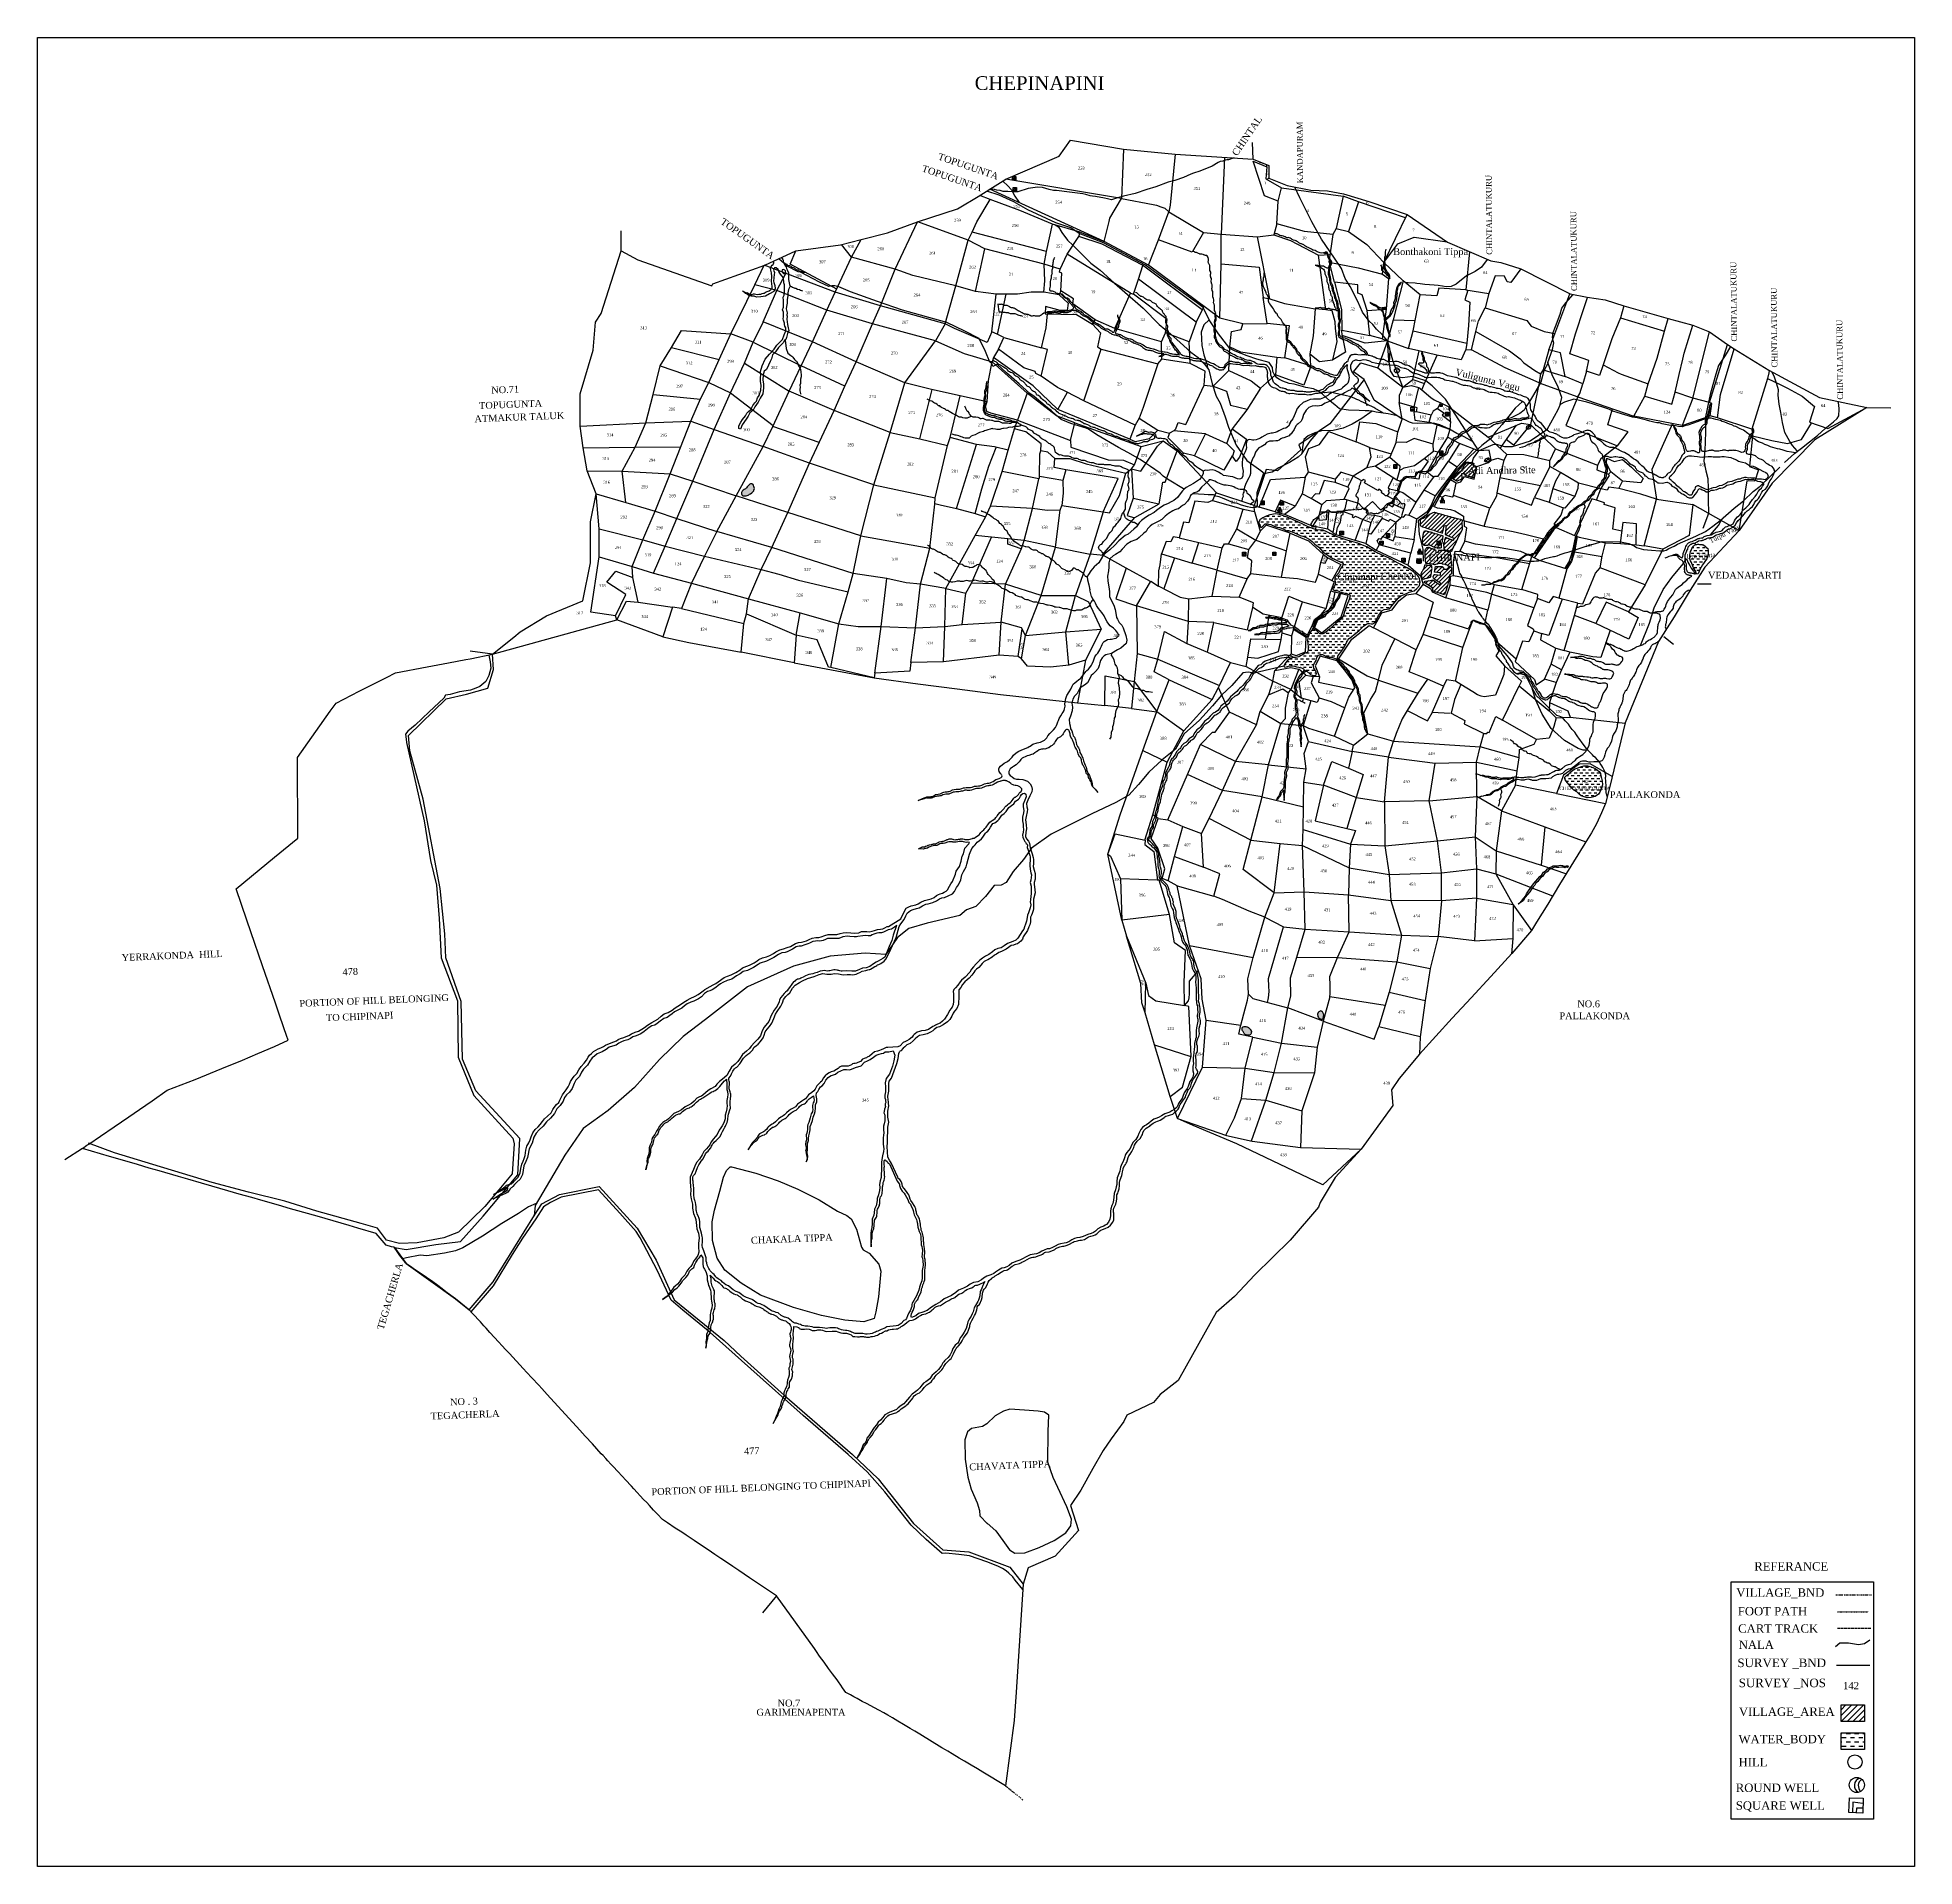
# Model space of a CAD drawing. Header units: inches. Extents: x 52 to 875, y -20 to 782.
import ezdxf

# ---------------------------------------------------------------- set-up
doc = ezdxf.new("R2010")
doc.units = ezdxf.units.IN
doc.header["$MEASUREMENT"] = 0
for name, pattern in [('ACAD_ISO02W100', [15, 12, -3]), ('ACAD_ISO07W100', [3, 0, -3]), ('BORDER', [1.75, 0.5, -0.25, 0.5, -0.25, 0, -0.25])]:
    doc.linetypes.add(name, pattern=pattern)
for name, color, linetype in [('CARTTRACK', 30, 'ACAD_ISO02W100'), ('HILL', 8, 'Continuous'), ('NALA', 4, 'Continuous'), ('ROUND WELL', 5, 'Continuous'), ('SQUAREWELL', 5, 'Continuous'), ('SURVEY_BND', 7, 'Continuous'), ('SURVEY_NO', 7, 'Continuous'), ('TEXT', 7, 'Continuous'), ('VILLAGE_AREA', 1, 'Continuous'), ('WATER_BODY', 4, 'Continuous')]:
    doc.layers.add(name, color=color, linetype=linetype)
doc.layers.add('FOOTPATH', color=150, linetype='ACAD_ISO07W100', lineweight=30)
doc.layers.add('VILL_BOUNDARY', color=6, linetype='BORDER', lineweight=30)
doc.styles.get("Standard").update_dxf_attribs({"font": 'TIMES.TTF'})
doc.dimstyles.get("Standard").update_dxf_attribs({"dimtxt": 0.18, "dimasz": 0.18, "dimexe": 0.18, "dimexo": 0.0625, "dimgap": 0.09, "dimtad": 0, "dimtih": 1, "dimtoh": 1, "dimdec": 4, "dimzin": 0, "dimdsep": 46, "dimtxsty": 'Standard', "dimcen": 0.09, "dimadec": 0, "dimazin": 0, "dimtfac": 1, "dimtdec": 4, "dimtofl": 0, "dimtmove": 0, "dimatfit": 3, "dimfxl": 1, "dimtolj": 1, "dimtzin": 0, "dimarcsym": 0})
pattern_1 = [(225, (-470.0725, 177.2036), (0.8838835, -0.8838835), [])]
pattern_2 = [(180, (-470.0725, 177.2036), (-1.25, -1.25), [1.25, -1.25])]
pattern_3 = [(180, (-470.0725, 177.2036), (-0.625, -0.625), [0.625, -0.625])]

# ---------------------------------------------------------------- blocks, each defined once
blk = doc.blocks.new('1')
at = {"layer": 'CARTTRACK', "linetype": 'ByBlock'}
for points in [[(113.731, 40.189), (113.958, 40.195)], [(113.747, 40.108), (113.957, 40.104)], [(113.764, 40.19), (113.768, 40.108)], [(113.912, 40.198), (113.878, 40.286), (113.814, 40.286), (113.771, 40.19)], [(113.78, 40.21), (113.91, 40.215)], [(113.794, 40.242), (113.895, 40.242)], [(113.804, 40.263), (113.883, 40.265)], [(113.875, 40.105), (113.867, 40.161), (113.818, 40.162), (113.82, 40.106)], [(113.927, 40.194), (113.928, 40.113)]]:
    blk.add_lwpolyline(points, dxfattribs=at)
for centre, radius, start, end in [((113.827, 40.298), 0.0179, 118.36159, 221.34343), ((113.848, 40.287), 0.0298, 357.78021, 75.61092)]:
    blk.add_arc(centre, radius, start, end, dxfattribs=at)
blk = doc.blocks.new('2')
at = {"layer": 'VILLAGE_AREA'}
for points in [[(112.728, 37.604), (112.758, 37.604), (112.758, 37.453), (112.728, 37.453)], [(112.886, 37.604), (112.915, 37.604), (112.915, 37.453), (112.886, 37.453)]]:
    blk.add_lwpolyline(points, close=True, dxfattribs=at)
for points in [[(112.758, 37.51), (112.886, 37.51)], [(112.758, 37.453), (112.886, 37.453)], [(112.784, 37.539), (112.846, 37.544)], [(112.798, 37.581), (112.844, 37.582)]]:
    blk.add_lwpolyline(points, dxfattribs=at)
for centre, radius, start, end in [((112.763, 37.626), 0.0414, 131.99347, 211.91927), ((112.697, 37.609), 0.0616, 355.34335, 50.60591), ((112.81, 37.528), 0.0322, 146.61316, 209.36388), ((112.803, 37.559), 0.0234, 103.72732, 212.63537), ((112.829, 37.6), 0.0368, 104.69898, 210.38071), ((112.847, 37.656), 0.0341, 156.96851, 216.88187), ((112.805, 37.651), 0.0213, 313.954, 59.89638), ((112.806, 37.597), 0.0406, 338.51116, 70.57269), ((112.838, 37.563), 0.0204, 294.76423, 71.93501), ((112.829, 37.512), 0.0369, 356.81099, 60.96668), ((112.921, 37.626), 0.0414, 131.99347, 211.91927), ((112.854, 37.609), 0.0616, 355.34335, 50.60591)]:
    blk.add_arc(centre, radius, start, end, dxfattribs=at)

msp = doc.modelspace()

# ---------------------------------------------------------------- hatches: boundary and pattern name
at = {"layer": 'VILLAGE_AREA', "linetype": 'ByBlock'}
h = msp.add_hatch(dxfattribs=at)
h.set_pattern_fill('ANSI31', color=256, scale=10, angle=180, style=0)
h.set_pattern_definition(pattern_1)
h.paths.add_polyline_path([(673.68, 589.58), (673.25, 589.09), (673.11, 588.99), (672.87, 588.72), (673.22, 588.51), (673.41, 588.4), (673.61, 588.31), (673.8, 588.22), (673.96, 588.09), (674.1, 588), (674.38, 587.86), (674.52, 587.77), (674.69, 587.74), (674.87, 587.67), (675.02, 587.71), (675.42, 587.97), (676.17, 588.28), (676.53, 588.38), (676.75, 588.6), (676.87, 589.44), (676.77, 590.95), (678.08, 590.92), (678.16, 590.62), (678.5, 590.07), (679, 590), (679.8, 589.79), (680.65, 589.55), (681.23, 589.34), (682.04, 589.22), (682.26, 589.83), (682.41, 590.52), (682.56, 591.11), (682.72, 591.94), (682.88, 592.54), (683.02, 593.17), (683.06, 593.77), (682.59, 593.91), (682.07, 594.08), (681.75, 594.24), (681.81, 594.58), (681.84, 595.28), (681.05, 595.37), (679.9, 595.56), (678.99, 595.71), (678.51, 595.07), (678, 594.51), (677.58, 593.88), (677.13, 593.37), (676.85, 592.38), (676.57, 592.18), (675.55, 591.61), (675.11, 591.13), (674.83, 590.78), (674.4, 590.46)])
h.paths.add_polyline_path([(676.86, 592.64), (679.19, 592.64), (679.19, 590.69), (676.86, 590.69)], flags=25)
h.paths.add_polyline_path([(679.26, 590.31), (692.52, 590.54), (692.48, 592.58), (679.22, 592.35)], flags=9)
h = msp.add_hatch(dxfattribs=at)
h.set_pattern_fill('ANSI31', color=256, scale=10, angle=180, style=0)
h.set_pattern_definition(pattern_1)
h.paths.add_polyline_path([(666.73, 573.41), (665.7, 573.73), (665.05, 573.94), (664.87, 573.96), (664.76, 573.97), (664.25, 573.82), (663.67, 573.49), (663.05, 573.17), (662.39, 572.76), (661.58, 572.29), (661.05, 571.97), (660.55, 571.76), (659.93, 571.3), (659.34, 571.1), (658.97, 570.84), (658.57, 570.56), (658.65, 569.48), (658.57, 568.75), (658.66, 568.23), (659.71, 567.71), (660.86, 567.36), (662.06, 566.92), (663.3, 566.51), (664.65, 566.21), (665.66, 565.79), (666.59, 565.52), (667.68, 565.11), (668.47, 564.88), (669.16, 568.17), (669.83, 568.25), (670.02, 568.18), (669.86, 567.12), (669.71, 565.44), (669.55, 564.33), (672.66, 563.05), (673.48, 562.63), (673.3, 562.1), (673.25, 561.89), (673.23, 561.79), (673.1, 561.68), (672.82, 561.78), (672.62, 561.83), (672.31, 561.91), (672.13, 562.02), (671.95, 562.09), (671.77, 562.15), (671.63, 562.23), (671.4, 562.32), (671.2, 562.39), (670.98, 562.5), (670.77, 562.55), (670.54, 562.63), (670.34, 562.76), (670.15, 562.86), (670.03, 562.91), (669.86, 562.96), (669.62, 562.82), (669.58, 562.52), (669.44, 562.19), (669.34, 561.83), (669.26, 561.58), (669.11, 560.91), (668.88, 560.45), (668.86, 560.14), (668.92, 559.39), (668.94, 559.13), (668.98, 558.71), (669.02, 558), (669.21, 557.77), (669.35, 557.74), (669.58, 557.64), (670.16, 557.46), (670.36, 557.41), (670.94, 557.25), (671.15, 557.17), (671.47, 557.09), (671.67, 557.07), (672.33, 556.97), (672.48, 557.04), (672.63, 557.46), (673.14, 558.28), (673.14, 558.43), (673.38, 558.93), (673.44, 559.13), (673.55, 559.33), (673.64, 559.53), (673.94, 559.91), (674.55, 561.27), (675.09, 562.48), (675.75, 563.79), (676.72, 565.62), (677.19, 566.6), (677.19, 567.49), (677.1, 569.05), (677.14, 570.59), (676.46, 570.83), (675.66, 571.03), (674.94, 571.18), (673.45, 571.62), (672.64, 571.81), (671.97, 572.03), (671.37, 572.09), (670.8, 572.32), (669.49, 572.68), (668.97, 572.82), (668.66, 572.94), (668.19, 573.11), (667.48, 573.24), (667.12, 573.41)])
h = msp.add_hatch(dxfattribs=at)
h.set_pattern_fill('ANSI31', color=256, scale=10, angle=180, style=0)
h.set_pattern_definition(pattern_1)
h.paths.add_polyline_path([(663.79, 559.16), (664.05, 559.03), (664.3, 558.87), (664.66, 558.77), (664.99, 558.73), (665.35, 558.48), (666.13, 558.28), (667.1, 558.32), (667.47, 558.32), (667.81, 558.41), (667.89, 558.56), (667.89, 559.14), (667.82, 559.76), (667.89, 559.94), (668.19, 560.59), (668.22, 561.23), (668.53, 563.72), (668.35, 563.82), (667.81, 563.95), (667.53, 564.02), (666.67, 564.35), (666.28, 564.47), (665.92, 564.52), (665.05, 564.77), (664.83, 564.85), (664.6, 564.9), (664.13, 565.1), (663.77, 565.26), (663.44, 565.29), (663.06, 565.44), (662.69, 565.51), (662.35, 565.6), (662.16, 565.63), (661.74, 565.81), (661.31, 565.93), (661.19, 565.93), (660.57, 565.97), (660.5, 565.86), (660.34, 565.6), (660.22, 565.3), (660.14, 564.97), (660.05, 564.63), (659.89, 564.22), (659.75, 562.64), (659.62, 561.72), (659.59, 561.25), (659.63, 560.87), (659.73, 560.42), (659.92, 560.13), (660.18, 559.51), (660.56, 559.48), (660.8, 559.5), (661.11, 559.48), (661.4, 559.46), (661.63, 559.46), (661.94, 559.57), (662.28, 560.05), (662.41, 560.01), (662.56, 559.9), (662.73, 559.78), (662.9, 559.61), (663.05, 559.49), (663.15, 559.44), (663.46, 559.3)])
h.paths.add_polyline_path([(666.11, 561.39), (667.46, 561.39), (667.46, 559.62), (666.11, 559.62)], flags=16)
h.paths.add_polyline_path([(665.59, 557.06), (665.49, 557.32), (665.32, 557.41), (665.21, 557.46), (665.06, 557.55), (664.91, 557.64), (664.69, 557.7), (664.54, 557.76), (664.44, 557.82), (664.29, 557.86), (664.13, 557.89), (664, 557.96), (663.73, 558.05), (663.37, 558.2), (663.17, 558.26), (663.03, 558.34), (662.9, 558.39), (662.7, 558.5), (662.56, 558.55), (662.3, 558.65), (661.93, 558.5), (661.7, 558.44), (661.56, 558.43), (661.42, 558.43), (661.21, 558.18), (661.1, 557.96), (660.97, 557.85), (660.78, 557.59), (660.66, 557.43), (660.65, 557.06), (660.64, 556.75), (660.65, 556.42), (660.71, 555.78), (660.7, 555.32), (660.75, 554.33), (660.85, 553.45), (660.85, 552.62), (660.94, 551.79), (661.42, 551.74), (661.63, 551.71), (661.83, 551.67), (662.55, 551.52), (662.68, 551.54), (663.05, 551.5), (663.42, 551.45), (664.14, 551.37), (664.29, 551.34), (664.53, 551.32), (664.98, 551.2), (665.22, 551.2), (665.55, 551.22), (665.96, 551.4), (666.21, 551.46), (666.83, 551.66), (667.23, 551.77), (667.64, 551.73), (667.96, 551.66), (668.44, 551.5), (668.79, 551.42), (669.52, 551.24), (669.74, 551.19), (670.01, 551.11), (670.3, 550.95), (670.62, 550.74), (670.95, 550.49), (671.33, 550.42), (671.42, 550.44), (671.65, 550.44), (672.24, 550.51), (672.46, 550.51), (672.51, 550.62), (672.52, 550.85), (672.48, 551.02), (672.44, 551.31), (672.44, 551.53), (672.34, 551.98), (672.34, 552.4), (672.18, 553.03), (672.18, 553.37), (672.16, 553.53), (672.16, 553.75), (672.16, 554.02), (672.15, 554.35), (672.09, 554.74), (672.09, 555.03), (672.08, 555.3), (671.94, 555.9), (671.99, 556.22), (671.9, 556.37), (671.71, 556.51), (671.2, 556.62), (670.6, 556.79), (670.43, 556.85), (670.23, 556.92), (670.07, 556.97), (669.85, 556.98), (669.56, 557.09), (669.33, 557.13), (669.07, 557.21), (668.93, 557.26), (668.62, 557.35), (668.18, 557.4), (668, 557.35), (667.87, 557.34), (667.76, 557.31), (667.5, 557.22), (667.28, 557.2), (667.12, 557.2), (667.02, 557.19), (666.81, 557.14), (666.62, 557.08), (666.5, 556.82), (666.49, 556.54), (666.46, 556.36), (666.31, 556.37), (666.18, 556.37), (666.09, 556.39), (665.92, 556.39), (665.63, 556.51), (665.49, 556.57)])
h.paths.add_polyline_path([(667.48, 546.46), (666.08, 546.6), (665.23, 546.75), (664.7, 546.72), (664.39, 545.76), (664.46, 545.2), (665.25, 544.39), (666.4, 543.63), (667.66, 542.86), (667.41, 542.3), (666.69, 542.74), (665.42, 543.55), (664.2, 544.37), (663.16, 544.19), (662.02, 544.03), (660.84, 543.85), (660.38, 543.22), (664, 540.92), (664.39, 539.44), (669.37, 537.79), (670.01, 539.89), (670.67, 541.92), (671.21, 544.22), (671.47, 546.46), (672.33, 547.11), (672.4, 549.81), (671.24, 549.91), (670.3, 549.05), (669.11, 549.1), (668.22, 550.24), (665.29, 550.3), (664.9, 547.84), (667.57, 547.44)])
h.paths.add_polyline_path([(659.97, 548.89), (659.77, 548.59), (659.62, 548.31), (659.51, 548.05), (659.36, 547.93), (659.22, 547.8), (659.18, 547.4), (658.92, 547.17), (658.92, 547.01), (659.05, 546.66), (659.08, 546.35), (659.18, 546.12), (659.25, 545.79), (659.33, 545.5), (659.41, 545.2), (659.64, 544.94), (659.89, 544.67), (660.52, 544.87), (660.65, 544.94), (660.88, 545.02), (661.36, 545.12), (661.7, 545.19), (662.11, 545.29), (662.54, 545.43), (662.94, 545.61), (663.35, 545.72), (663.37, 545.99), (663.37, 546.36), (663.46, 546.67), (663.58, 547.64), (663.66, 548.38), (663.83, 549.36), (663.78, 549.86), (663.79, 550.34), (663.75, 550.53), (663.12, 550.67), (662.82, 550.67), (662.41, 550.72), (662.2, 550.72), (662.07, 550.73), (661.92, 550.73), (661.65, 550.8), (661.49, 550.81), (661.3, 550.81), (660.97, 550.85), (660.83, 550.88), (660.63, 550.88), (660.52, 550.88), (660.38, 550.32), (660.34, 549.91), (660.29, 549.51), (660.16, 549.2)])
h.paths.add_polyline_path([(664.16, 559.34), (667.34, 559.34), (667.34, 557.39), (664.16, 557.39)], flags=9)
h.paths.add_polyline_path([(662.12, 552.17), (672.28, 552.34), (672.24, 554.34), (662.09, 554.16)], flags=24)
at = {"layer": 'VILLAGE_AREA'}
h = msp.add_hatch(dxfattribs=at)
h.set_pattern_fill('ANSI31', color=256, scale=14.725651, angle=180, style=0)
h.set_pattern_definition([(225, (-157.7086, -660.3482), (1.301576, -1.301576), [])])
h.paths.add_polyline_path([(843.22, 51.18), (843.22, 43.86), (853.55, 43.86), (853.55, 51.18)])
at = {"layer": 'WATER_BODY', "linetype": 'ByBlock'}
h = msp.add_hatch(dxfattribs=at)
h.set_pattern_fill('DASH', color=256, scale=5, angle=180, style=0)
h.set_pattern_definition(pattern_3)
h.paths.add_polyline_path([(647.95, 637.19), (648.72, 635.15, 0.337992), (649.53, 636.21, 0.555906)])
h.paths.add_polyline_path([(647.95, 637.19, 0.285424), (647.34, 636.21, 0.494778), (648.72, 635.15)])
h = msp.add_hatch(dxfattribs=at)
h.set_pattern_fill('DASH', color=256, scale=5, angle=180, style=0)
h.set_pattern_definition(pattern_3)
h.paths.add_polyline_path([(707.06, 611.42), (707.17, 611.74), (706.95, 612.05), (706.73, 612.15), (705.46, 610.62), (705.56, 610.5), (706.12, 610.5), (706.52, 610.6)])
h.paths.add_polyline_path([(706.73, 612.15), (706.57, 612.23), (706.24, 612.21), (705.41, 611.83), (705.26, 610.88), (705.46, 610.62)])
h = msp.add_hatch(dxfattribs=at)
h.set_pattern_fill('DASH', color=256, scale=10, style=0)
h.paths.add_polyline_path([(584.6, 346.36), (584.43, 346.8), (584.34, 347.05), (584.07, 347.38), (583.91, 347.6), (583.66, 347.83), (583.47, 348), (583.36, 348.09), (583.13, 348.19), (582.99, 348.31), (582.82, 348.41), (582.59, 348.48), (582.23, 348.55), (581.99, 348.64), (581.77, 348.65), (581.5, 348.6), (581.01, 348.4), (580.76, 348.22), (580.58, 347.91), (580.55, 347.58), (580.53, 347.16), (580.71, 346.63), (580.96, 346.32), (581.27, 345.83), (581.44, 345.48), (581.71, 345.28), (581.88, 345.09), (582.05, 344.98), (582.33, 344.87), (582.66, 344.78), (583.1, 344.72), (583.6, 344.75), (584.07, 344.96), (584.22, 345.13), (584.37, 345.29), (584.45, 345.46), (584.57, 345.94), (584.62, 346.05)])
h.paths.add_polyline_path([(616.33, 353.57), (616.22, 354.07), (616.14, 354.44), (615.99, 354.69), (615.79, 354.99), (615.68, 355.12), (615.55, 355.22), (615.39, 355.32), (615.12, 355.38), (614.71, 355.33), (614.47, 355.23), (614.2, 355.05), (613.85, 354.68), (613.66, 354.06), (613.62, 353.72), (613.68, 353.44), (613.73, 352.91), (614, 352.53), (614.2, 352.3), (614.49, 352.11), (614.87, 351.92), (615.29, 351.79), (615.61, 351.73), (615.83, 351.71), (615.97, 351.85), (616.07, 352.07), (616.12, 352.31), (616.17, 352.7), (616.24, 353.12)])
h.paths.add_polyline_path([(366.63, 584.48), (366.45, 585.31), (366.24, 585.86), (365.96, 586.33), (365.78, 586.39), (365.52, 586.57), (365.28, 586.57), (364.94, 586.57), (364.65, 586.35), (364.21, 585.98), (363.89, 585.6), (363.52, 585.16), (363.17, 584.72), (362.7, 584.33), (362.09, 583.96), (361.7, 583.67), (361.26, 583.28), (361, 582.7), (361, 582.12), (361.14, 581.65), (361.37, 581.44), (361.57, 581.3), (362.25, 581.24), (362.62, 581.25), (363.08, 581.26), (363.88, 581.58), (364.24, 581.76), (364.47, 581.92), (364.98, 582.14), (365.54, 582.53), (365.77, 582.82), (366.25, 583.32), (366.34, 583.5), (366.45, 583.73)])
h.paths.add_polyline_path([(689.31, 597.19), (688.65, 597.72), (688.38, 597.76), (687.85, 597.63), (687.6, 597.49), (687.11, 597.18), (686.94, 596.96), (686.68, 596.78), (687.26, 596.32), (688.26, 596.18), (689.15, 596.66)])
h = msp.add_hatch(dxfattribs=at)
h.set_pattern_fill('DASH', color=256, scale=5, angle=180, style=0)
h.set_pattern_definition(pattern_3)
h.paths.add_polyline_path([(687.85, 597.63), (687.6, 597.49), (687.11, 597.18), (686.94, 596.96), (686.68, 596.78), (687.26, 596.32), (688.26, 596.18), (689.15, 596.66), (689.31, 597.19), (688.65, 597.72), (688.38, 597.76)])
h = msp.add_hatch(dxfattribs=at)
h.set_pattern_fill('DASH', color=256, scale=10, angle=180, style=0)
h.set_pattern_definition(pattern_2)
h.paths.add_polyline_path([(618.72, 522.67), (617.45, 521.58), (616.32, 520.93), (616, 520.81), (615.7, 520.72), (615.4, 520.7), (615.12, 520.69), (614.81, 520.76), (614.5, 520.91), (614.27, 521.09), (613.89, 521.41), (613.72, 521.6), (613.48, 521.85), (613, 522.23), (612.84, 522.3), (612.4, 522.5), (612.25, 522.6), (612.06, 522.77), (611.97, 522.89), (611.89, 523.08), (612.03, 523.68), (611.75, 523.88), (611.58, 523.16), (611.16, 522.41), (611.03, 522.23), (610.84, 521.84), (610.4, 521.46), (610.2, 520.98), (609.75, 520.11), (609.37, 519.15), (609.17, 517.51), (609.38, 516.35), (609.47, 515.13), (609.47, 514.4), (609.44, 513.37), (609.01, 512.6), (608.22, 512.22), (607.4, 511.78), (606.18, 511.04), (605.39, 510.7), (603.98, 510.38), (602.92, 510.33), (601.66, 509.87), (600.59, 509.15), (599.69, 508.24), (599.09, 507.36), (598.89, 506.63), (599.23, 506.19), (599.97, 506.25), (600.87, 506.54), (601.96, 506.73), (602.69, 506.66), (603.48, 506.53), (604.39, 506.31), (605.36, 506.14), (606.61, 505.77), (607.42, 505.37), (607.67, 505.17), (608.53, 504.59), (608.76, 504.45), (610.54, 502.97), (611.32, 502.61), (612.11, 502.42), (612.68, 502.53), (613.06, 502.81), (613.1, 503.33), (613.04, 503.98), (612.62, 504.87), (611.93, 505.71), (611.91, 506.47), (611.9, 507.22), (612.48, 508.11), (612.95, 509.02), (613.17, 509.88), (613.39, 510.73), (614, 511.37), (614.86, 511.63), (615.83, 511.63), (616.63, 511.3), (617.24, 510.96), (617.41, 510.9), (617.68, 510.8), (617.92, 510.74), (618.18, 510.68), (618.44, 510.6), (618.68, 510.56), (619.17, 510.58), (619.35, 510.56), (619.64, 510.54), (619.94, 510.47), (620.24, 510.38), (620.68, 510.24), (621.39, 509.97), (621.75, 509.77), (621.99, 509.48), (622.18, 509.29), (622.47, 509.34), (622.44, 510), (622.57, 510.92), (623.13, 511.87), (623.8, 512.71), (624.48, 513.65), (625.57, 515.41), (625.98, 516.26), (626.75, 517.78), (627.47, 518.64), (628.62, 519.62), (629.75, 520.45), (631.04, 521.41), (631.93, 522.24), (632.85, 523.25), (633.81, 524.16), (635.11, 525.02), (635.64, 525.22), (636.47, 525.28), (637.15, 525.16), (637.93, 525.07), (638.52, 525.43), (639.04, 526.02), (639.48, 526.79), (639.66, 527.36), (640.48, 528.87), (641.23, 529.98), (641.87, 530.78), (642.9, 531.38), (644.21, 531.6), (645.13, 531.76), (646.88, 533.85), (648.97, 536.44), (650.1, 537.36), (651.32, 537.89), (653.78, 539.02), (655.97, 539.61), (657.21, 540.58), (658.28, 541.96), (658.68, 543.37), (658.39, 544.82), (657.87, 545.87), (657.21, 546.65), (655.72, 547.9), (654.32, 548.78), (652.88, 549.74), (648.74, 551.9), (645.01, 553.98), (641.62, 555.41), (638.89, 556.71), (635.3, 558.85), (633.27, 559.68), (631.24, 560.53), (627.01, 561.73), (623.98, 562.72), (621.8, 563.43), (619.84, 564.46), (617.76, 565.54), (616.06, 566.21), (613.19, 566.35), (611.89, 566.71), (609.54, 567.62), (606.84, 568.96), (603.91, 570.36), (600.34, 571.89), (596.87, 573.03), (595.2, 573.29), (592.73, 572.94), (591.07, 572.36), (589.66, 571.62), (588.28, 570.69), (587.9, 569.73), (588.09, 568.78), (588.29, 567.98), (588.59, 567.58), (589.02, 567.56), (589.61, 567.88), (590.16, 568.47), (590.71, 568.99), (591.26, 569), (591.68, 568.99), (592.13, 568.9), (593.2, 568.7), (594.01, 568.3), (594.57, 567.93), (595.92, 567.58), (596.9, 567.35), (597.41, 567.23), (598.59, 566.74), (599.61, 566.17), (600.33, 565.93), (601.18, 565.84), (602.45, 565.47), (604.58, 564.57), (606.06, 563.93), (607.15, 563.63), (608.33, 563.15), (609.94, 562.32), (611.29, 561.27), (612.33, 560.16), (613.16, 559.41), (614.14, 558.75), (615.03, 557.74), (615.91, 556.68), (618.24, 555.07), (620.35, 553.77), (623.5, 552.27), (624.52, 551.92), (624.79, 551.43), (624.57, 550.6), (623.86, 549.5), (623.31, 548.44), (622.97, 547.55), (621.62, 545.98), (621.24, 545.21), (621.19, 544.15), (621.28, 543.72), (621.52, 543.29), (621.37, 542.51), (620.99, 541.8), (620.67, 541.25), (620.45, 540.94), (620.34, 540.4), (620.46, 540.12), (620.86, 539.84), (621.16, 539.72), (621.54, 539.7), (622.12, 539.69), (622.57, 539.65), (622.95, 539.44), (623.2, 539.27), (623.37, 539.01), (624.45, 538.87), (624.61, 538.84), (625.79, 538.64), (626.15, 538.58), (626.82, 538.32), (627.72, 537.88), (627.88, 537.37), (627.49, 535.85), (626.74, 534.01), (626.24, 532.59), (625.84, 531.7), (625.75, 531.25), (625.47, 530.36), (625.13, 529.34), (624.79, 528.46), (623.91, 527.23), (621.63, 525.22)])
h.paths.add_polyline_path([(621.45, 542.19), (657.29, 542.8), (657.19, 548.83), (621.35, 548.22)], flags=24)
h.paths.add_polyline_path([(632.9, 542.95), (636.18, 542.95), (636.18, 541.01), (632.9, 541.01)], flags=24)
h = msp.add_hatch(dxfattribs=at)
h.set_pattern_fill('DASH', color=256, scale=10, angle=180, style=0)
h.set_pattern_definition(pattern_2)
h.paths.add_polyline_path([(783.19, 551.98), (783.81, 552.96), (784.3, 553.66), (784.6, 554.36), (784.95, 555.37), (785.01, 556.51), (785, 557.23), (784.82, 558.1), (784.25, 558.65), (783.73, 559.09), (782.84, 559.71), (782.39, 559.81), (781.63, 559.97), (780.89, 560.13), (780.28, 560.08), (779.48, 559.94), (778.91, 559.57), (778.48, 559.17), (778.05, 558.63), (777.78, 558.1), (777.68, 557.69), (777.49, 557.23), (777.23, 556.78), (777.04, 555.94), (776.87, 555.38), (776.86, 554.59), (776.92, 553.64), (777.23, 552.82), (777.7, 551.95), (778.19, 550.4), (778.54, 549.65), (779.55, 548.03), (779.52, 547.47), (779.18, 546.94), (779.22, 546.87), (780.55, 547.09), (780.87, 547.77), (781.23, 548.94), (781.84, 550.01), (782.5, 551.01)])
h = msp.add_hatch(dxfattribs=at)
h.set_pattern_fill('DASH', color=256, scale=10, angle=180, style=0)
h.set_pattern_definition(pattern_2)
h.paths.add_polyline_path([(737.92, 458.42), (737.66, 459.49), (737.12, 460.32), (736.44, 461.03), (735.44, 461.66), (733.59, 462.4), (732.03, 462.8), (730.41, 462.8), (728.91, 462.47), (727.54, 461.86), (726.49, 461.49), (724.89, 460.43), (723.8, 459.43), (722.88, 458.57), (722.13, 457.86), (722.03, 457.49), (722.16, 456.76), (723.27, 455.44), (723.99, 454.48), (725.17, 453.02), (726.04, 452.22), (727.32, 451.48), (728.43, 450.48), (729.3, 449.78), (730.54, 449.23), (731.87, 448.84), (733.65, 449.02), (735.33, 449.49), (736.83, 450.41), (737.48, 451.28), (738.2, 453), (738.62, 454.57), (738.4, 456.26), (738.16, 457.49)])
h.paths.add_polyline_path([(729.02, 456.9), (732.2, 456.9), (732.2, 454.96), (729.02, 454.96)], flags=24)
at = {"layer": 'WATER_BODY'}
h = msp.add_hatch(dxfattribs=at)
h.set_pattern_fill('DASH', color=256, scale=14.725651, angle=180, style=0)
h.set_pattern_definition([(180, (-157.7086, -657.2925), (-1.8407063, -1.8407063), [1.8407063, -1.8407063])])
h.paths.add_polyline_path([(843.22, 38.92), (843.22, 31.6), (853.55, 31.6), (853.55, 38.92)])

# ---------------------------------------------------------------- linework, layer by layer
at = {"linetype": 'ByBlock', "lineweight": 30}
msp.add_lwpolyline([(52.23, 782.18), (875.42, 782.18), (875.42, -19.69), (52.23, -19.69)], close=True, dxfattribs=at)
msp.add_lwpolyline([(794.99, 105.05), (857.49, 105.05), (857.49, 1.08), (794.99, 1.08)], close=True)
at = {"layer": 'CARTTRACK', "linetype": 'ByBlock'}
for points in [[(823.05, 600.16), (823.21, 600.08), (821.52, 600.33), (819.56, 600.7), (817.91, 601.24), (816.41, 601.77), (815.41, 601.88), (812.21, 602.79), (811.13, 603.28), (809.85, 603.76), (808.72, 604.27), (807.09, 604.89), (806.24, 605.31), (804.91, 606.32), (804.23, 606.63), (802.97, 608.22), (802.29, 608.59), (800.41, 610.01), (798.93, 610.61), (797.02, 611.64), (796.3, 611.76), (795.31, 612.36), (794.29, 612.67), (793.22, 613.04), (792.21, 613.49), (791.1, 613.8), (790.29, 614.21), (788.27, 614.73), (786.21, 615.31), (785.26, 615.29), (783.64, 614.98), (781.26, 614.16), (778.53, 613.17), (776.07, 612.29), (774.69, 611.92), (773.53, 611.55), (771.88, 611.69), (770.68, 611.9), (769.24, 612.13), (767.69, 612.27), (764.84, 612.89), (763.54, 613.2), (762.47, 613.32), (761.17, 613.57), (759.38, 614.02), (757.87, 614.4), (753.82, 615.45), (751.78, 615.8), (748.4, 616.83), (745.06, 617.72), (743.18, 618.44), (741.63, 619.06), (740.87, 619.43), (734.19, 621.55), (731.76, 622.35), (726.06, 623.69), (721.87, 622.31), (719.98, 621.34), (718.97, 618.92), (714.2, 610.15), (706.88, 605.24), (699, 602.8), (695.77, 602.67), (692.18, 603.82), (690.57, 603.61), (684.3, 600.92), (669.76, 623.63), (663.94, 629.51), (661.09, 631.71), (657.53, 632.89), (655.22, 633.54), (650.91, 632.93), (647.24, 633.62), (645.65, 636.03), (645.29, 638.54), (644.83, 640.72), (644.24, 649.2), (641.9, 651.97), (639.41, 654.36), (637.92, 656.35), (636.28, 657.84), (633.39, 661.77), (631.29, 666.46), (627.91, 672.98), (625.81, 676.56), (624.1, 680.99), (621.1, 685.52), (615.36, 693.74), (611.06, 701.36), (605.86, 711.88), (603.68, 716.65)], [(681.65, 605.05), (677.9, 607.12), (676.73, 607.66), (674.72, 608.54), (671.18, 610.7), (667.33, 612.42), (664.44, 613.13), (657.66, 613), (655.21, 613.05), (653.91, 613.49), (651.32, 614.91), (649.96, 615.65), (648.53, 616.32), (644.57, 617.22), (639.27, 617.98), (637.59, 618.36), (636.05, 618.55), (634.48, 618.53), (631.93, 618.67), (627.16, 618.82), (623.21, 619.36), (621.27, 621.17), (619.11, 622.83), (615.75, 625.78), (613.77, 627.24), (611.92, 628.11), (608.52, 628.81), (603.32, 630.14), (601.15, 630.57), (598.33, 631.58), (596.98, 632.25), (595.73, 633.02), (594.56, 634.58), (594.04, 635.74), (593.89, 637.49), (592.39, 639.78), (587.05, 641.2), (582.71, 642.61), (577.47, 644.63), (575.14, 645.86), (573.63, 647.76), (570.17, 652.23), (566.15, 658.46), (563.49, 663.77), (561.19, 665.54), (549.91, 673.73), (538.19, 682.4), (519.69, 692.21), (509.13, 696.25), (505.48, 698.78), (498.77, 700.89), (486.57, 706.6), (480.43, 710.18), (474, 713.06), (468.64, 714.9)], [(719.98, 621.34), (720.72, 624.41), (720.23, 626), (719.12, 628.89), (716.54, 634.36), (714.65, 639.68), (716.73, 645.46), (717.24, 648.29), (716.67, 650.61), (716.92, 652.87), (718.02, 655.54), (720.04, 660.83), (720.79, 663.48), (722.52, 665.83), (725.8, 669.48)], [(637.59, 618.36), (633.1, 615.09), (628.86, 612.7), (624.93, 610.98), (620.42, 609.96), (615.33, 609.77), (612.48, 608.94), (609.52, 607.52), (607.62, 605.97), (607.03, 602.52), (606.73, 599.68), (605.07, 598.15), (601.36, 595.88), (596.69, 593.52), (593.67, 591.7), (591.41, 591.21), (589.78, 590.77), (588.44, 586.86), (587.06, 582.63), (587.05, 580.6), (587.12, 578.41), (587.2, 577.03), (586.47, 576.12), (585.27, 575.92), (584.16, 576.18), (582.96, 576.45), (581.29, 576.91), (579.82, 577.27), (578.45, 577.94), (576.83, 578.17), (573.65, 579.52), (571.95, 580.17), (570.43, 580.75), (569.05, 581.16), (567.97, 581.66), (565.68, 581.66), (563.87, 581.86), (558.98, 582.14)], [(606.73, 599.68), (610.4, 605.17), (613.91, 609.35)], [(598.89, 506.63), (588.19, 504.1), (585.86, 503.54), (583.14, 504), (580.86, 503.68), (575.99, 498.14), (571.46, 493.9), (567.62, 489.2), (561.86, 482.85), (555.1, 476.9), (551.36, 470.14)], [(551.36, 470.14), (545.47, 465.56), (539.65, 460.13), (535.04, 454.75), (530.89, 450.01), (525.16, 446.83), (514.7, 441.87), (496.82, 432.97), (488.14, 426.8), (484.65, 421.78), (480.2, 416.52), (477.12, 411.75), (474.93, 410.53), (471.83, 410.41), (467.94, 405.63), (463.81, 401.26), (459.59, 399.73), (456.68, 397.3), (442.34, 393.82), (434.36, 391.51), (429.42, 387.63), (424.3, 380.12), (415.24, 380.75), (399.93, 379.45), (383.85, 374.97), (363.6, 365.91), (345.19, 351.65), (335.37, 344.25), (325.01, 334.05), (314.12, 321.88), (302.46, 311.69), (291.51, 303.89), (283.5, 292.16), (270.47, 270.15), (270.05, 265.52)]]:
    msp.add_lwpolyline(points, dxfattribs=at)
at = {"layer": 'CARTTRACK'}
msp.add_lwpolyline([(740.71, 449.36), (740.52, 450.18), (740.4, 450.41), (740.28, 451.15), (740.25, 451.55), (740.25, 451.91), (740.25, 452.37), (740.22, 453.75), (740.14, 454.72), (740.13, 455.2), (740.09, 455.61), (740.08, 456.43), (739.96, 457.29), (739.93, 457.76), (739.99, 458.24), (739.99, 458.71), (739.73, 459.75), (739.72, 460.09), (739.47, 460.56), (739.32, 460.92), (739.17, 461.2), (739.03, 461.52), (738.89, 461.77), (738.69, 462.14), (738.28, 462.84), (737.58, 463.95), (737.4, 464.35), (735.49, 466.46), (734.81, 466.91), (734.17, 467.66), (732.7, 469.21), (731.65, 470.41), (730.18, 472.37), (728.22, 474.98), (727.72, 475.63), (727.16, 476.4), (726.51, 477.58), (725.32, 478.73), (724.35, 480), (723.67, 481.15), (722.28, 482.63), (721.06, 484.05), (719.53, 484.61), (718.63, 485.01), (714.4, 489.03), (711.39, 491.93), (709.69, 493.63), (707.41, 497.56), (705.61, 501.31), (704.72, 503.36), (703.75, 504.25), (703.24, 504.45), (702.3, 504.45), (701.59, 504.75), (701.05, 504.9), (700.37, 505.4), (700.02, 505.69), (699.55, 506.37), (699.1, 508.06), (697.76, 509.99), (697.76, 509.99), (696.78, 511.22), (695.97, 512.31), (693.35, 515.32), (692.51, 517.54), (692.47, 518.37), (692.17, 518.85), (692.01, 519.19), (691.42, 520.41), (689.75, 523.11), (689.59, 523.42), (689.18, 524.01), (688.91, 524.4), (688.71, 524.67), (688.17, 525.11), (687.2, 526.46), (686.85, 526.74), (686.47, 527.3), (686.02, 527.75), (685.65, 528.29), (684.29, 530.19), (684.08, 530.6), (683.28, 531.94), (683.09, 532.52), (682.39, 533.83), (681.49, 535.83), (681.26, 536.49), (680.28, 538.71), (679.21, 540.74), (678.45, 542.53), (678.23, 543.06), (677.95, 543.62), (677.76, 544.01), (677.2, 544.97), (676.72, 546.34), (676.32, 546.93), (676.1, 547.34), (675.95, 547.93), (674.99, 551.24), (674.44, 553.12), (673.98, 554.82), (673.74, 555.81), (678.54, 555.02), (683.3, 554.48), (687, 554.26), (690.11, 554.26), (692.76, 554.52), (695.12, 554.21), (696.12, 554.19), (698.94, 553.84), (701.93, 553.32), (704.41, 552.88), (706.35, 552.6), (707.36, 552.6), (708.59, 552.6), (709.44, 552.68), (710.48, 552.8), (711.6, 553.03), (713.36, 553.76), (717.09, 554.63), (717.53, 554.72), (718.71, 554.98), (720.08, 555.46), (722.26, 556.29), (723.96, 556.65), (729.18, 558.49), (731.42, 559.15), (735.93, 560.46), (738.51, 561.26), (746.52, 561.05), (750.19, 560.37), (752.51, 559.27), (753.53, 558.65), (756.64, 557.77), (760.13, 557.48), (763.71, 557.11), (764.89, 557.11), (765.45, 557.14), (766.57, 557.45), (767.69, 558.09), (770, 559.23), (771.45, 560), (779.5, 563.57), (783.77, 565.61), (787.01, 567.89), (790.2, 570.41), (796.29, 575.78), (800.44, 579.09), (804.71, 583.11), (807.77, 585.45), (818.4, 595.84), (822.79, 599.75), (825.93, 602.17), (832.84, 607.77), (836.26, 610.83), (839.89, 613.65), (841.52, 615.09), (842.24, 616.39), (842.47, 619.19), (842.21, 621.09), (842.01, 622.64)], dxfattribs=at)
at = {"layer": 'CARTTRACK', "ltscale": 0.1}
msp.add_lwpolyline([(841.61, 84.83), (856.48, 84.83)], dxfattribs=at)
at = {"layer": 'FOOTPATH', "linetype": 'ByBlock'}
for points in [[(570.08, 727.34), (567.36, 725.84), (562, 723.57), (559.28, 722.73), (558.02, 722.24), (554.78, 720.82), (551.01, 719.49), (548.12, 718.78), (542.72, 716.74), (538.76, 715.57), (533.65, 713.84), (528.46, 712.61), (525.94, 711.85), (523.22, 710.98), (521.46, 711.5), (520.14, 711.71), (516.24, 712.52), (514.97, 712.58), (513.83, 712.82), (511.95, 713.35), (510.66, 713.59), (504.83, 714.46), (499.09, 715.11), (497.76, 715.14), (495.98, 715.57), (493.02, 716.37), (490.74, 716.65), (486.66, 716), (482.19, 714.58), (480.43, 714.49), (477.86, 714.67), (475.68, 714.67), (474.38, 715.13), (473.03, 715.32), (471.92, 715.63), (469.88, 715.67)], [(577.1, 729.38), (574.56, 728.6), (573.84, 728.52), (573.12, 728.35), (572.14, 727.97), (570.92, 727.84), (570.08, 727.34)], [(475.55, 719.21), (477.76, 717.12), (479.41, 715.37), (480.92, 712.7), (482.52, 710.28), (482.69, 709.82)], [(498.52, 700.02), (499.98, 699.18), (501.48, 696.78), (504.01, 693.32), (506.37, 691.06), (511.2, 686.19), (514.23, 683.24), (518.35, 680.15), (524.54, 674.48), (529.06, 670.48), (537.13, 663.53), (544.15, 656.36), (549.11, 652.27), (553.42, 648.41), (557.99, 644.27), (561.2, 641.97), (563.98, 638.94), (565.93, 636.49), (567.47, 630.37), (569.09, 624.94), (570.97, 621.93), (573.08, 615.84), (574.54, 611.4), (577.97, 603.44), (582.64, 596.77), (588.79, 592.32), (590.45, 590.88)], [(554.82, 584.31), (548.6, 588.08), (547.39, 588.83), (545.92, 589.89), (544.55, 591.12), (540.34, 594.17), (538.62, 595.28), (535.78, 597.18), (530.38, 600.19), (526.31, 602.51), (516.75, 607.98), (513.22, 610.46), (512.08, 610.9), (505.43, 612.93), (501.13, 614.71), (499.19, 616.47), (496.79, 618.69), (495.17, 619.87), (489.31, 624.78), (487.43, 626.19), (482.73, 630.3), (477.24, 635.25), (473.18, 639), (471.28, 637.97), (470.78, 639.21), (469.96, 639.82), (468.05, 644.52), (465.24, 650.27), (458.97, 653.44), (450.99, 657.19), (431.65, 662.7), (420.68, 666.5), (408.78, 670.63), (403.6, 672.87), (401.98, 673.38), (400.61, 673.33), (399.22, 672.97), (395.14, 674.88), (386.84, 679.29), (385.77, 679.48), (380.98, 681.95), (379.9, 682.95), (378.53, 684.08), (377.46, 685.08), (377.29, 685.26)], [(688.06, 684.91), (685.47, 681.52), (682.69, 679.67), (679.01, 677.75), (674.42, 674.02), (672.2, 673.03), (669.99, 672.93), (668.39, 673.21), (666.52, 673.51), (664.78, 673.62), (660.68, 673.95), (658.59, 674.13), (657.2, 674.41), (656.37, 674.52), (653.44, 674.71), (652.54, 674.6)], [(566.15, 658.46), (563.78, 656.26), (562.64, 653.08), (562.83, 647.1), (563.82, 643.11), (565.19, 638.75), (565.41, 637.15)], [(794.71, 646.77), (792.38, 642.77), (789.49, 638.41), (788.31, 634.58), (786.97, 629.9), (785.76, 625.72), (784.59, 620.09), (783.64, 615.22), (783.78, 609.45), (783.58, 604.81), (783.41, 601.33), (783.01, 596.5), (783.98, 592.27), (784.73, 588.81), (784.96, 584.45), (785.01, 579.61), (785.07, 573.52), (782.65, 566.95)], [(714.71, 639.5), (712.87, 636.06), (711.51, 631.04), (708.27, 625.5), (706.58, 622.65), (704.89, 619.95), (704.23, 618.87), (702.3, 617.32), (698.5, 615.49), (696.49, 614.86)], [(823.92, 600.94), (821.99, 603.25), (820.72, 605.14), (818.58, 608.99), (818.03, 611.44), (817.59, 613.42), (816.76, 617.83), (816.04, 621.37), (815.62, 625.46), (815.73, 627.69), (815.07, 630.24), (814.04, 633.3), (813.04, 635.5)], [(642.53, 617.52), (638.81, 619.68), (638.28, 619.98), (637.78, 620.27), (637.08, 620.56), (635.97, 621.01), (635.51, 621.25), (633.79, 622.17), (632.73, 622.62), (631.75, 623.2), (630.89, 623.55), (630.01, 623.88), (628.18, 624.63), (625.79, 625.23), (625.01, 625.46), (622.9, 625.89), (619.17, 626.67), (616.73, 626.42), (615.67, 626.64), (614.93, 626.44)], [(703.46, 622.6), (700.33, 619.74), (698.17, 616.88), (694.65, 612.52), (691.83, 609.42), (689.67, 606.38), (685.73, 603.36), (680.66, 598.76), (673.98, 591.89), (666.94, 582.16), (663.22, 575.53), (661.34, 572.85), (657.77, 570.23), (658.2, 564.25), (659.86, 557.94), (659.99, 552.54)], [(785.93, 564.09), (789.48, 568.19), (790.94, 571.07)], [(755.27, 515.65), (759.22, 525.4), (761.3, 532.1), (765.27, 540.18), (768.96, 545.47), (773.92, 551.43), (775.4, 553.84), (776.09, 552.2), (776.94, 550.7), (777.55, 549.61), (778.47, 548.25), (779.22, 546.87)], [(732.17, 469.81), (730.11, 469.72), (727.89, 470.46), (721.99, 474.01), (716.05, 479.26), (712.21, 485.46), (709.26, 491.99), (707.78, 496.93)], [(270.94, 270.95), (267.58, 269.5), (263.16, 266.63), (255.87, 262.21), (247.39, 256.7), (238.78, 251.47), (235.53, 250.18), (230.76, 249.2), (223.03, 248.04), (220, 248.3), (214.08, 247.17), (212.34, 246.65)]]:
    msp.add_lwpolyline(points, dxfattribs=at)
at = {"layer": 'FOOTPATH', "ltscale": 0.01}
msp.add_lwpolyline([(841.65, 91.92), (855.32, 91.92)], dxfattribs=at)
at = {"layer": 'HILL', "linetype": 'ByBlock'}
for points in [[(250.1, 511.42), (250.79, 508.44), (250.97, 505.71), (250.19, 502.46), (248.91, 499.85), (246.27, 497.67), (244.45, 496.95), (242.15, 496.07), (237.33, 495.3), (233.14, 494.19), (231.15, 493.8), (230.39, 492.57), (224.01, 486.6), (217.87, 480.75), (214.68, 478), (213.68, 476.7), (213.89, 474.5), (214.05, 473.09), (221.85, 438.79), (224.53, 421.34), (227.16, 410.49), (228.38, 395.9), (229.31, 378.64), (236.37, 359.8), (236.78, 335.08), (243.54, 318.26), (260.75, 299.6), (261.22, 297.07), (260.4, 283.97), (254.61, 277.03), (248.39, 269.69), (236.89, 258.46), (230.38, 255.87), (218.66, 253.69), (210.96, 253.46), (205.3, 254.96), (201.28, 260.19), (194.15, 262.19), (174.7, 267.61), (160.74, 271.97), (144.74, 276.01), (128.89, 280.25), (102.8, 288.14), (86.03, 293.25), (74.54, 297.5)], [(356.65, 286.99), (367.26, 284.21), (377.04, 280.94), (385.68, 277.25), (395.01, 272.58), (403.13, 267.64), (407.24, 265.7), (409.04, 264.23), (411.42, 259.73), (413.54, 251.85), (414.37, 250.68), (417.04, 249.13), (421.27, 244.44), (422.16, 241.38), (421.1, 229.99), (419.87, 223.45), (419.14, 220.61), (414.62, 219.15), (406.23, 219.88), (396.01, 221.94), (383.75, 225.38), (369.32, 230.81), (360.8, 236.01), (353.6, 241.75), (350.29, 246.99), (348.23, 254.77), (348.14, 262.88), (349.08, 268.04), (351.45, 276.35), (353.13, 282.52), (354.38, 285.48), (355.99, 287.08), (356.65, 286.99)], [(484.37, 101.7), (481, 105.87), (480.01, 107.35), (478.21, 108.92), (476.99, 109.88), (475.48, 110.88), (473.45, 111.97), (468.64, 113.8), (461.01, 116.55), (456.32, 117.06), (450.6, 117.7), (449.02, 117.54), (441.9, 123.72), (435.35, 129.98), (423.78, 144.57), (416.12, 153.33), (407.83, 160.88), (388.09, 177.98), (365.01, 198.52), (347.2, 214.44), (335.21, 224.15), (330.15, 228.58), (324.01, 241.81), (316.53, 255.89), (314.78, 258.75), (307.6, 266.79), (298.31, 277), (281.86, 273.74), (277.26, 271.42), (274.16, 269.46), (270.77, 264.21), (264.97, 255.71), (260.41, 248.64), (252.1, 234.86), (242.3, 223.55)], [(468.67, 130.76), (472.49, 127.49), (475.61, 123.24), (478.52, 119.19), (480.92, 117.73), (485.23, 117.86), (491.54, 120.13), (498.05, 123.22), (503.17, 126.65), (505.4, 129.66), (505.69, 132.61), (503.65, 137.91), (499.73, 146.52), (497.66, 150.88), (495.32, 157.58), (495.45, 170.94), (495.72, 178.21), (493.93, 179.48), (491.06, 179.9), (485.15, 180.34), (478.71, 180.82), (475.96, 179.99), (472.26, 177.82), (468.65, 174.35), (466.72, 173.18), (461.9, 172.38), (460.08, 170.82), (458.93, 167.37), (459.03, 158.87), (460.24, 150.97), (461.65, 145.71), (464.39, 139.72), (465.29, 136.33), (465.48, 134.1), (468.87, 130.59)]]:
    msp.add_lwpolyline(points, dxfattribs=at)
msp.add_circle((849.3, 26.11), 3.12, dxfattribs=at)
at = {"layer": 'NALA'}
for points in [[(779.13, 546.86), (777.57, 547.28), (777.07, 547.39), (776.77, 547.44), (776.5, 547.53), (776.17, 547.67), (775.95, 547.89), (775.75, 548.3), (775.58, 548.62), (775.46, 548.86), (775.46, 549.5), (775.48, 549.77), (775.48, 550.2), (775.48, 550.68), (775.48, 551.04), (775.45, 551.29), (775.32, 551.61), (775.19, 551.89), (774.99, 552.41), (774.94, 552.72), (774.88, 552.96), (774.88, 553.35), (774.88, 553.73), (774.85, 554.16), (774.85, 554.42), (774.83, 554.72), (774.82, 555.45), (775.58, 557.11), (775.64, 557.28), (775.96, 557.8), (776.17, 558.77), (776.23, 558.88), (776.38, 559.1), (776.65, 559.35), (776.78, 559.52), (777.01, 559.77), (777.33, 560.02), (777.5, 560.13), (777.86, 560.29), (778.13, 560.37), (778.38, 560.47), (778.77, 560.48), (779.19, 560.48), (779.35, 560.56), (779.58, 560.72), (780.14, 561.07), (780.77, 561.48), (781.71, 561.7), (781.87, 561.69), (782.19, 561.69), (782.31, 561.73), (782.4, 561.76), (782.5, 561.79), (782.62, 561.81), (782.77, 561.87), (783.1, 561.99), (783.6, 562.21), (783.75, 562.27), (784.17, 562.55), (784.94, 562.79), (785.27, 562.79), (785.49, 562.8), (785.69, 562.82), (785.85, 562.87), (786.18, 563), (786.41, 563.01), (786.71, 563.03), (786.98, 563.09), (787.22, 563.21), (788.46, 564.1), (789.75, 564.51), (790.34, 564.68), (790.68, 564.73), (790.87, 564.79), (791.04, 564.83), (791.22, 564.89), (791.49, 565.02), (792.03, 565.37), (792.55, 565.83), (793.33, 566.34), (793.91, 566.73), (794.4, 566.8), (795.78, 567.46), (796.74, 568.4), (797.31, 569.46), (798.07, 570.47), (799.13, 571.31), (800.16, 572.51), (801.27, 573.91), (802.11, 574.74), (802.9, 575.21), (803.56, 575.82), (804.39, 576.58), (804.9, 577.5), (805.24, 578.24), (805.82, 579.12), (806.58, 579.64), (807.01, 580.11), (807.5, 580.84), (807.87, 581.65), (808.52, 582.89), (809.08, 583.52), (810.05, 584.22), (810.54, 584.82), (811.05, 585.59), (811.44, 586.56), (812.04, 587.79), (812.76, 588.69), (813.44, 590.17), (813.69, 590.92), (814, 591.66), (814.15, 592.2), (813.94, 592.63), (813.83, 592.94), (812.98, 594.14), (811.76, 594.74), (811.1, 595.1), (810.6, 595.49), (810.3, 595.74), (809.17, 596.67), (808.34, 597.11), (807.68, 597.33), (806.99, 597.69), (805.67, 598.77), (803.96, 599.32), (802.8, 599.34), (801.89, 599.62), (801.73, 600.12), (801.8, 600.73), (801.97, 601.18), (802.17, 601.58), (802.18, 602.01), (802.19, 602.83), (802.22, 603.27), (802.4, 603.88), (802.67, 604.29), (803.12, 604.99), (803.24, 605.42), (803.26, 605.74), (803.32, 606.08), (803.48, 606.47), (803.94, 607.38), (804.29, 607.83), (804.59, 608.51), (804.76, 608.99), (804.81, 609.74), (804.73, 610.76), (804.81, 609.74), (804.76, 609.03), (804.17, 608.64), (803.5, 608.1), (803.11, 607.67), (802.81, 607), (802.61, 606.27), (802.27, 605.56), (801.9, 605), (801.6, 604.5), (801.35, 603.91), (801.27, 603.34), (801.18, 602.7), (801.26, 601.9), (801.07, 601.21), (800.84, 600.74), (800.38, 600.45), (799.59, 600.29), (798.91, 600.51), (798.28, 600.79), (797.6, 601), (797.02, 601.14), (796.64, 601.14), (796.24, 601.2), (795.91, 601.21), (795.52, 601.19), (795.06, 601.12), (794.38, 601.07), (794.08, 601.06), (793.81, 601.04), (793.43, 601.03), (792.79, 601.17), (792.54, 601.23), (792.3, 601.24), (792.07, 601.23), (791.38, 601.22), (791.08, 601.16), (790.28, 601.02), (789.63, 600.8), (789.17, 600.79), (788.85, 600.81), (788.64, 600.79), (788.19, 600.79), (787.84, 600.81), (787.35, 601.06), (786.96, 601.2), (786.79, 601.25), (786.63, 601.25), (786.46, 601.24), (786.2, 601.17), (785.98, 601.16), (785.81, 601.15), (785.57, 601.13), (785.31, 601.08), (784.94, 600.96), (784.41, 600.87), (783.98, 600.71), (783.72, 600.69), (783.48, 600.69), (783.27, 600.67), (783, 600.68), (782.77, 600.69), (782.6, 600.75), (782.43, 600.8), (782.22, 600.89), (782.15, 601.02), (782.07, 601.13), (782.01, 601.28), (781.98, 601.45), (781.88, 601.7), (781.9, 602.62), (781.9, 602.85), (781.89, 603.17), (781.75, 603.72), (781.72, 604.03), (781.74, 604.3), (781.81, 604.68), (781.84, 604.92), (781.87, 605.18), (782, 605.83), (782.09, 606.12), (781.95, 607.16), (781.89, 607.43), (781.86, 607.62), (781.79, 607.85), (781.79, 608.05), (781.66, 608.49), (781.66, 608.92), (781.69, 609.16), (781.87, 609.37), (782.04, 609.72), (782.09, 609.87), (782.18, 609.98), (782.31, 610.16), (782.36, 610.3), (782.36, 610.39), (782.46, 610.51), (782.54, 610.67), (782.6, 610.8), (782.75, 610.93), (782.92, 611.03), (783.07, 611.17), (783.35, 611.41), (783.71, 611.8), (783.85, 612), (783.97, 612.15), (784.07, 612.34), (784.17, 612.5), (784.46, 613.14), (784.55, 613.98), (784.67, 614.52), (784.76, 614.81), (784.99, 615.26), (785.2, 616.06), (785.24, 616.66), (785.24, 617.15), (785.43, 617.7), (785.58, 618.13), (785.69, 618.41), (785.75, 618.74), (785.77, 619.61), (785.72, 620), (785.67, 620.46), (785.67, 620.78), (785.78, 621.23), (786.05, 621.55), (785.78, 621.23), (785.67, 620.78), (785.38, 620.03), (785.36, 619.38), (785.3, 619), (785.22, 618.67), (784.97, 618.07), (784.65, 616.8), (784.59, 616.36), (784.05, 615.55), (784, 614.91), (783.9, 614.07), (783.88, 613.64), (783.72, 613.26), (783.57, 612.86), (783.32, 612.57), (783.04, 612.34), (782.71, 612.18), (782.16, 611.66), (781.58, 610.56), (781.21, 609.88), (780.9, 609.03), (780.98, 608.07), (781.09, 607.33), (781.18, 606.42), (781.24, 605.88), (781.22, 605.48), (781.06, 605.14), (781, 604.73), (780.97, 603.88), (781.09, 603.61), (781.17, 603.33), (781.23, 603), (781.26, 602.67), (781.26, 602.45), (781.12, 601.89), (781.12, 601), (781.11, 600.36), (781.03, 600.04), (780.58, 600.08), (780.39, 600.16), (780.23, 600.25), (779.74, 600.53), (779.47, 600.6), (779.11, 600.77), (778.93, 600.85), (778.61, 600.92), (778.27, 600.99), (777.6, 600.93), (777.14, 600.87), (776.3, 600.73), (775.91, 600.73), (775.7, 600.87), (775.6, 601.02), (775.28, 601.55), (775.09, 602.08), (774.93, 602.84), (774.87, 603.21), (774.86, 603.47), (774.74, 603.88), (774.62, 604.16), (774.45, 604.5), (774.32, 604.73), (774.15, 604.94), (773.85, 605.27), (773.49, 605.71), (773.35, 605.96), (773.31, 606.35), (773.19, 606.61), (773.12, 606.86), (773.07, 607.12), (772.93, 607.4), (772.73, 607.62), (772.51, 607.84), (772.13, 608.11), (771.87, 608.33), (771.62, 608.61), (771.36, 608.98), (771.11, 609.54), (771.01, 609.89), (771.01, 610.05), (771.01, 610.24), (770.89, 610.49), (770.77, 610.71), (770.59, 610.96), (770.36, 611.24), (770.15, 611.49), (769.9, 611.88), (769.61, 612.41), (770.04, 610.9), (770.57, 609.74), (770.83, 608.8), (771.3, 607.85), (771.74, 607.34), (771.96, 607.28), (772.36, 606.79), (772.46, 606.57), (772.63, 606.06), (772.71, 605.76), (772.79, 605.49), (773.07, 605.03), (773.4, 604.52), (773.6, 604.18), (773.83, 603.66), (773.95, 603.29), (774, 602.94), (774.1, 602.36), (774.2, 601.91), (774.35, 601.63), (774.42, 601.31), (774.57, 600.81), (774.62, 600.5), (774.51, 600.21), (774.27, 599.85), (773.58, 599.14), (773.39, 598.93), (773.25, 598.44), (773.08, 598.1), (772.88, 597.79), (772.76, 597.49), (772.58, 597.25), (772.03, 596.5), (771.59, 596.06), (770.85, 595.31), (770.71, 595.16), (770.51, 594.95), (770.34, 594.77), (770.1, 594.42), (769.85, 594.13), (769.46, 593.62), (768.96, 592.71), (768.82, 592.43), (768.7, 592.24), (768.57, 591.99), (768.13, 591.46), (767.81, 591.27), (767.42, 591.14), (767.01, 590.79), (766.52, 590.15), (766.33, 589.86), (766.1, 589.64), (765.7, 589.38), (765.15, 589.17), (764.64, 589.2), (764.17, 589.28), (763.76, 589.36), (762.91, 589.73), (762.04, 590.27), (761.81, 590.34), (761.56, 590.46), (761.17, 590.77), (760.81, 590.96), (760.56, 591.09), (760.24, 591.2), (759.92, 591.36), (759.43, 591.53), (758.98, 591.7), (758.66, 591.8), (758.25, 592.05), (756.89, 593.61), (756.49, 593.9), (755.81, 594.37), (755.39, 594.81), (754.99, 595.31), (754.26, 596.11), (753.01, 597.05), (752.23, 597.47), (751.5, 598.01), (750.84, 598.55), (750.37, 598.98), (749.02, 599.82), (748.27, 600.24), (747.35, 600.54), (746.22, 601.06), (745.96, 601.27), (745.44, 601.58), (744.62, 602.03), (744.12, 602.24), (743.51, 602.43), (742.59, 602.43), (741.98, 602.45), (740.5, 602.99), (739.93, 603.27), (739.18, 603.94), (739.05, 604.14), (738.93, 604.32), (738.75, 604.55), (738.59, 604.7), (738.34, 604.88), (738.17, 605.05), (737.94, 605.22), (737.4, 605.5), (736.73, 605.88), (736.59, 605.98), (736.47, 606.12), (736.24, 606.25), (736.12, 606.39), (735.94, 606.57), (735.74, 606.9), (735.21, 607.81), (735.05, 608.06), (734.82, 608.33), (734.64, 608.53), (734.41, 608.8), (734.19, 608.97), (733.97, 609.16), (733.23, 609.69), (732.78, 609.83), (732.39, 609.96), (732.17, 609.97), (731.88, 609.93), (731.52, 609.86), (731.05, 609.82), (730.34, 609.52), (730.12, 609.34), (729.91, 609.23), (729.5, 609.04), (729.11, 608.91), (728.56, 608.67), (727.59, 608.46), (727.05, 608.23), (726.01, 607.99), (725.81, 607.83), (725.63, 607.62), (725.33, 607.49), (725.04, 607.32), (724.18, 606.97), (724.02, 606.8), (723.03, 606.59), (722.29, 606.54), (721.66, 606.55), (720.95, 606.89), (720.07, 607.26), (719.81, 607.44), (719.53, 607.65), (719.21, 607.85), (718.93, 608.02), (718.5, 608.25), (718.19, 608.39), (717.92, 608.49), (717.53, 608.64), (717.01, 608.83), (716.22, 609.02), (715.59, 609.16), (715.3, 609.3), (715.05, 609.48), (714.9, 609.62), (714.74, 609.73), (714.08, 610.23), (711.81, 612.94), (710.85, 613.73), (710.39, 614), (710.09, 614.24), (709.82, 614.56), (709.65, 614.95), (709.43, 615.49), (709.04, 616.15), (708.79, 616.55), (708.67, 616.79), (708.3, 617.26), (707.96, 617.82), (707.71, 618.14), (707.15, 618.93), (707.08, 619.8), (707.08, 620.16), (707.08, 620.57), (707.08, 620.97), (707.07, 621.4), (706.9, 621.75), (706.58, 622.65), (706.49, 622.94), (706.37, 623.18), (706.22, 623.48), (705.93, 623.89), (705.68, 624.12), (705.4, 624.36), (703.9, 624.76), (703.4, 625.03), (702.77, 625.34), (701.93, 625.58), (701.46, 625.74), (700.89, 626.02), (698.01, 627.01), (697.08, 627.03), (696.69, 627.03), (696.07, 627.11), (695.78, 627.17), (695.27, 627.42), (694.83, 627.73), (693.72, 628.12), (692.88, 628.3), (692.29, 628.38), (691.95, 628.5), (689.58, 629.02), (689.04, 629.08), (687.74, 629.56), (687.37, 629.56), (687.04, 629.64), (686.8, 629.79), (685.43, 630.14), (684.75, 630.14), (683.07, 630.54), (681.27, 631.27), (680.08, 631.65), (679.49, 631.73), (678.75, 631.73), (678.31, 631.76), (677.93, 631.83), (677.37, 632.01), (676.09, 632.42), (674.59, 633.09), (674.19, 633.2), (672.23, 633.56), (670.64, 633.85), (669.45, 634.48), (668.54, 634.87), (667.68, 635.09), (667.25, 635.14), (667, 635.14), (666.8, 635.14), (666.61, 635.15), (665.53, 635.13), (664.88, 635.07), (664.56, 635.05), (664.13, 634.99), (663.84, 634.99), (663.44, 634.99), (662.9, 635.27), (662.73, 635.37), (662.58, 635.5), (662.48, 635.6), (662.4, 635.82), (662.25, 636.95), (662.1, 637.19), (661.84, 637.45), (661.72, 637.62), (661.6, 638.17), (661.59, 638.64), (661.36, 639.28), (661.22, 639.57), (661.02, 639.79), (660.94, 639.94), (660.85, 640.1), (660.78, 640.3), (660.57, 640.9), (660.55, 641.33), (660.54, 641.81), (660.43, 642.07), (660.31, 642.29), (660.19, 642.49), (659.92, 642.94), (659.85, 643.11), (659.74, 643.7), (659.63, 643.89), (659.52, 644.04), (659.39, 644.34), (659.36, 644.46), (659.25, 643.63), (659.32, 643.19), (659.47, 642.86), (659.52, 642.7), (659.6, 642.51), (659.74, 642.02), (659.77, 641.82), (659.78, 641.49), (659.77, 641.28), (659.85, 640.9), (660.05, 640.49), (660.15, 640.17), (660.15, 639.98), (660.12, 639.69), (660.1, 639.58), (659.69, 639.38), (659.54, 639.37), (659.35, 639.39), (659.16, 639.46), (658.67, 639.43), (658.16, 639.41), (658.02, 639.25), (657.92, 639.11), (657.86, 638.95), (658.16, 638.83), (658.31, 638.76), (658.44, 638.64), (658.7, 638.59), (658.74, 638.45), (660.46, 637.35), (660.85, 636.95), (661.13, 636.67), (661.52, 635.94), (661.93, 635.03), (661.61, 634.98), (661.46, 634.98), (661.21, 634.97), (660.86, 635.07), (660.52, 635.19), (660.21, 635.29), (659.99, 635.37), (659.69, 635.51), (659.41, 635.6), (657.92, 636.12), (657.44, 636.23), (656.56, 636.45), (656.08, 636.66), (655.7, 636.84), (655.37, 637.11), (654.91, 637.46), (654.43, 637.76), (653.69, 638.26), (652.87, 638.51), (652.53, 638.56), (652.1, 638.61), (651.65, 638.77), (651.2, 639.05), (650.74, 639.34), (650.26, 639.58), (649.89, 639.76), (649.22, 639.98), (648.58, 640.12), (647.46, 640.16), (645.19, 639.95), (644.84, 640.07), (644.65, 640.14), (644.44, 640.14), (644.29, 640.18), (644.06, 640.29), (643.66, 640.47), (643.45, 640.58), (643.3, 640.68), (642.96, 640.85), (642.64, 640.96), (642.49, 641.04), (642.02, 641.09), (641.46, 641.18), (640.78, 641.22), (639.57, 641.49), (638.86, 641.87), (638.69, 641.99), (638.45, 642.11), (638.13, 642.21), (637.9, 642.34), (637.67, 642.45), (637.41, 642.54), (636.38, 642.79), (636.02, 642.85), (635.74, 643.14), (635.55, 643.45), (635.51, 643.59), (635.28, 644.09), (635.17, 644.29), (634.95, 644.54), (634.79, 644.71), (634.04, 645.25), (633.57, 645.59), (633.46, 645.7), (633.36, 645.82), (633.16, 645.99), (633.02, 646.11), (632.88, 646.22), (632.08, 647.04), (631.45, 647.54), (631.18, 647.64), (630.82, 647.78), (630.5, 647.91), (630.31, 648.04), (630.02, 648.14), (629.76, 648.27), (629.23, 648.44), (628.65, 648.88), (627.97, 649.35), (627.04, 649.78), (625.7, 650.33), (624.83, 650.59), (624.18, 650.83), (623.68, 651.2), (623.5, 651.35), (623.41, 651.52), (623.38, 651.66), (623.27, 652.35), (623.28, 652.89), (623.4, 654.06), (623.4, 654.67), (623.39, 655.07), (623.39, 655.29), (623.36, 655.42), (623.28, 655.57), (623.28, 656.29), (623.41, 656.91), (623.54, 657.24), (623.55, 657.43), (623.59, 657.61), (623.65, 657.89), (623.63, 658.36), (623.56, 658.91), (623.44, 659.61), (623.45, 660.49), (623.44, 661.55), (623.38, 662.12), (623.19, 663.05), (622.96, 663.56), (622.83, 663.82), (622.8, 664), (622.72, 664.29), (622.71, 664.43), (622.71, 664.53), (622.71, 664.7), (622.72, 664.95), (622.69, 665.41), (622.63, 665.61), (622.58, 665.8), (622.56, 665.97), (622.55, 666.11), (622.31, 666.65), (622.06, 667.14), (621.82, 667.6), (621.76, 667.99), (621.71, 668.4), (621.54, 669.07), (621.4, 669.55), (621.16, 669.99), (620.94, 670.67), (620.76, 671.23), (620.66, 671.57), (620.66, 671.79), (620.59, 672.01), (620.59, 672.22), (620.59, 672.41), (620.52, 672.67), (620.3, 673.28), (620.15, 673.79), (619.99, 674), (619.85, 674.22), (619.73, 674.44), (619.64, 674.61), (619.54, 674.81), (619.43, 675.57), (619.48, 676.23), (619.31, 677.16), (619.2, 677.55), (618.99, 678.25), (618.84, 679.02), (618.9, 679.6), (618.95, 680.39), (618.83, 680.95), (618.83, 681.4), (618.83, 681.59), (619.07, 681.81), (619.27, 682.04), (619.71, 682.86), (619.82, 683.88), (619.44, 684.63), (619.03, 685.15), (618.57, 685.9), (618.39, 686.29), (618.27, 686.68), (618.26, 686.94), (618.19, 687.41), (618, 687.8), (617.85, 687.98), (617.78, 688.03), (617.57, 688.14), (617.42, 688.14), (617.28, 688.12), (617.03, 688.02), (616.77, 687.97), (616.24, 687.85), (615.51, 687.7), (614.74, 687.82), (613.9, 688.14), (613.45, 688.29), (612.51, 688.83), (611.91, 688.89), (611.75, 688.89), (611.57, 689.01), (611.35, 689.17), (610.94, 689.42), (610.4, 689.75), (610.04, 689.89), (609.77, 689.98), (608.71, 690.37), (608.27, 690.75), (608.1, 690.92), (607.95, 691.06), (607.78, 691.19), (607.61, 691.29), (607.32, 691.48), (607.16, 691.48), (606.61, 691.67), (606.36, 691.75), (606.06, 691.87), (605.39, 692.17), (605, 692.56), (604.71, 692.75), (604.59, 692.84), (604.44, 692.94), (604.25, 693.02), (604.04, 693.08), (603.85, 693.14), (603.68, 693.22), (603.13, 693.37), (602.47, 693.67), (602.37, 693.72), (602.22, 693.8), (602.02, 693.93), (601.56, 694.18), (600.8, 694.46), (600.43, 694.43), (600.23, 694.43), (600.07, 694.5), (599.88, 694.58), (599.69, 694.68), (599.52, 694.78), (599.33, 694.86), (598.68, 695.15), (598.17, 695.2), (597.92, 695.2), (597.69, 695.25), (597.06, 695.45), (596.62, 695.7), (596.47, 695.81), (596.25, 695.93), (596.16, 695.98), (595.92, 696.1), (595.6, 696.13), (595.33, 696.13), (595.01, 696.2), (594.85, 696.26), (594.59, 696.42)], [(498.21, 685.78), (497.99, 685.18), (497.9, 684.89), (497.73, 684.52), (497.67, 683.89), (497.59, 683.34), (497.53, 682.8), (497.4, 682.35), (497.31, 682.15), (497.33, 681.83), (497.31, 681.45), (497.37, 680.84), (497.22, 680.56), (497.08, 680.21), (497.03, 679.69), (497.08, 679.3), (497.11, 679.04), (497.16, 678.71), (496.98, 678.19), (496.81, 677.73), (496.75, 677.29), (496.74, 676.7), (496.66, 676.23), (496.5, 675.8), (496.29, 675.23), (496.34, 674.77), (496.34, 674.29), (496.39, 673.98), (496.37, 673.25), (496.17, 672.56), (496.06, 672.05), (496.09, 671.71), (496.23, 671.34), (496.56, 671.18), (496.85, 671.13), (497.21, 671.07), (497.62, 671), (498.02, 670.9), (498.4, 670.65), (498.67, 670.47), (498.98, 670.18), (499.51, 670.06), (499.9, 670.01), (500.28, 670.01), (500.56, 670), (501.11, 669.73), (501.67, 669.3), (501.99, 668.93), (502.34, 668.42), (502.88, 668.03), (503.26, 667.85), (503.48, 667.73), (503.74, 667.57), (503.97, 667.37), (504.31, 666.8), (504.51, 666.53), (504.7, 666.22), (504.9, 665.99), (505.21, 665.62), (505.62, 665.34), (506.16, 664.55), (506.35, 664.2), (506.53, 663.9), (506.64, 663.5), (506.51, 663.24), (506.27, 663.03), (505.85, 662.87), (505.46, 662.71), (504.76, 662.54), (504.18, 662.34), (503.89, 662.26), (503.43, 662.21), (502.99, 662.18), (502.58, 662.05), (502.21, 662.07), (501.49, 662.07), (501.05, 662.05), (500.64, 662.07), (500.42, 662.05), (500.05, 662.04), (499.72, 662.04), (499.42, 662.12), (499.21, 662.19), (498.94, 662.2), (498.7, 662.19), (498.05, 662.18), (497.78, 662.18), (497.28, 662), (496.95, 661.92), (496.58, 661.96), (496.28, 661.96), (495.73, 661.9), (495.28, 661.92), (494.96, 661.57), (494.26, 661.56), (493.56, 661.27), (492.92, 660.9), (492.68, 660.7), (492.34, 660.52), (492.13, 660.33), (491.68, 659.98), (491.15, 659.96), (490.81, 659.96), (490.52, 659.96), (490.19, 659.96), (489.92, 660.02), (489.51, 660.1), (488.92, 660.13), (488.43, 660.06), (488.02, 660.08), (487.56, 660.27), (487.48, 660.31), (487.25, 660.45), (486.96, 660.6), (486.76, 660.71), (486.41, 660.77), (486.25, 660.78), (486.1, 660.81), (485.78, 660.85), (485.58, 660.87), (485.2, 660.97), (485.01, 661.02), (484.82, 661.09), (484.55, 661.24), (484.03, 661.48), (483.72, 661.68), (483.42, 661.83), (483.31, 661.94), (483.11, 662.11), (482.8, 662.24), (482.62, 662.27), (482.46, 662.32), (482.3, 662.37), (481.95, 662.62), (481.45, 662.89), (481.34, 663.02), (481.14, 663.22), (480.97, 663.28), (480.8, 663.36), (480.61, 663.47), (480.34, 663.57), (480.05, 663.61), (479.71, 663.64), (479.45, 663.68), (479.01, 663.85), (478.9, 663.92), (478.7, 664.06), (478.54, 664.14), (478.33, 664.28), (478.14, 664.41), (477.78, 664.55), (477.47, 664.72), (477.28, 664.74), (477, 664.73), (476.75, 664.74), (476.35, 664.76), (476.04, 664.79), (475.86, 664.91), (475.69, 665), (475.38, 665.14), (475.23, 665.16), (475.1, 665.23), (474.71, 665.2), (474.48, 665.2), (474.24, 665.18), (473.94, 665.09), (473.37, 665.25), (473.88, 662.1), (474.09, 661.96), (474.45, 661.89), (474.6, 661.89), (474.86, 661.84), (475.17, 661.88), (475.49, 661.86), (475.8, 661.82), (476.3, 661.76), (476.48, 661.72), (476.88, 661.64), (477.24, 661.64), (477.51, 661.65), (477.92, 661.6), (478.09, 661.53), (478.52, 661.4), (478.88, 661.21), (479.37, 661.21), (479.82, 661.21), (480.21, 661.19), (480.45, 661.19), (480.91, 661.16), (481.61, 660.83), (482.18, 660.63), (482.66, 660.49), (483.27, 660.37), (483.5, 660.35), (484.23, 660.08)], [(599.7, 655.65), (599.73, 655.17), (599.8, 654.72), (599.71, 653.9), (599.67, 652.9), (599.73, 652.37), (599.91, 651.89), (599.92, 651.5), (599.92, 651.08), (599.86, 650.47), (599.85, 649.86), (600.21, 649.16), (600.98, 648.61), (601.35, 648.42), (601.47, 648.34), (601.67, 648.2), (601.92, 647.79), (602.2, 647.28), (602.46, 646.98), (602.61, 646.82), (602.77, 646.64), (603.1, 646.28), (603.52, 645.96), (603.69, 645.74), (603.82, 645.58), (604.03, 645.25), (604.15, 644.91), (604.29, 644.46), (604.42, 644.2), (604.54, 643.91), (604.66, 643.68), (604.92, 643.41), (605.31, 643.12), (605.68, 642.76), (605.97, 642.42), (606.12, 642.2), (606.19, 641.8), (606.43, 641.34), (606.68, 641.06), (607, 640.69), (607.43, 640.37), (607.73, 640.1), (608.42, 639.36), (608.66, 639.01), (609.02, 638.52), (609.27, 638.31), (609.54, 638.13), (609.81, 637.97), (610.01, 637.9), (610.33, 637.71), (610.79, 637.59), (611.19, 637.48), (611.68, 637.18), (612.21, 636.88), (612.64, 636.64), (613.13, 636.41), (613.5, 636.26), (613.73, 636.21), (613.97, 636.2), (614.25, 636.13), (614.56, 636.06), (614.97, 635.86), (615.32, 635.62), (615.49, 635.46), (615.72, 635.3), (615.98, 635.12), (616.64, 634.75), (617.03, 634.67), (617.46, 634.59), (618.16, 634.4), (618.76, 634.03), (619.07, 633.85), (619.48, 633.62), (619.88, 633.5), (620.51, 633.38), (621.04, 633.28), (621.44, 633.13), (621.62, 633.07), (621.26, 632.63), (620.76, 631.77), (620.27, 631.1), (619.49, 630.63), (618.61, 630.12), (617.87, 629.73), (617.33, 629.15), (616.59, 628.41), (615.9, 627.94), (615.43, 627.79), (614.97, 627.61), (614.6, 627.39), (613.59, 627.2), (613.15, 627.14), (612.42, 627.05), (611.96, 627.04), (611.18, 626.86), (610.75, 626.78), (610.38, 626.74), (609.96, 626.75), (608.81, 626.71), (608.5, 626.8), (607.82, 626.85), (607.24, 626.93), (606.6, 627.02), (606.2, 627.04), (605.41, 626.93), (605.02, 627), (604.71, 627.05), (604.38, 627.13), (604, 627.16), (603.3, 627.38), (602.9, 627.47), (602.48, 627.5), (601.94, 627.49), (601.41, 627.54), (601.13, 627.54), (600.76, 627.52), (600.28, 627.76), (599.54, 628.12), (599.35, 628.22), (599.01, 628.31), (598.58, 628.4), (598.14, 628.49), (597.55, 628.61), (597.22, 628.73), (596.97, 628.96), (596.55, 629.31), (595.61, 629.99), (595.01, 630.3), (594.36, 631.03), (594.13, 631.54), (594.02, 631.98), (593.94, 632.46), (593.85, 632.86), (593.73, 633.06), (593.35, 633.77), (593.14, 634.23), (593.12, 634.81), (593.12, 635.29), (593.03, 635.82), (592.86, 636.17), (592.61, 636.8), (592.43, 637.21), (592.26, 637.52), (591.96, 637.82), (591.58, 638.19), (590.98, 638.62), (590.32, 638.8), (589.14, 638.9), (588.73, 638.9), (588.19, 638.9), (587.45, 638.93), (587.06, 639.13), (586.69, 639.32), (586.27, 639.55), (585.67, 640.01), (584.87, 640.3), (584.56, 640.44), (584.19, 640.59), (583.54, 640.61), (582.66, 640.75), (582.01, 640.93), (581.06, 641.45), (580.33, 641.63), (579.76, 641.83), (578.49, 642.22), (577.18, 643.08), (576.54, 643.38), (575.85, 643.63), (575.53, 643.8), (575, 644.18), (574.36, 644.74), (574.03, 644.9), (573.3, 645.22), (572.92, 645.41), (572.24, 646.23), (571.51, 646.99), (571.17, 647.16), (570.64, 647.49), (570.29, 647.85), (569.8, 648.65), (569.46, 649.33), (569.35, 649.74), (569.21, 650.33), (569.05, 650.86), (568.92, 651.31), (568.93, 651.89), (568.91, 652.93), (568.75, 653.53), (568.71, 653.96), (568.72, 654.29), (568.72, 654.6), (568.74, 654.98), (568.94, 655.67), (568.94, 655.76), (568.94, 655.99), (568.94, 656.2), (568.8, 656.38), (568.76, 657.11), (568.78, 657.46), (568.93, 657.71), (569.08, 658.02), (569.17, 658.38), (569.22, 658.7), (569.17, 659), (569.14, 659.45), (568.97, 659.88), (569.03, 660.74), (568.86, 661.52), (568.68, 662.08), (568.45, 662.52), (568.38, 663.82), (568.48, 664.57), (568.46, 664.92), (568.33, 665.11), (568.24, 665.34), (568.16, 665.56), (568.04, 665.81), (568.09, 666.77), (568.09, 667.19), (567.95, 667.74), (567.75, 668.54), (567.71, 668.85), (567.75, 669.16), (567.76, 669.48), (567.76, 669.89), (567.76, 670.54), (567.76, 670.87), (567.44, 671.35), (567.35, 671.62), (567.32, 671.81), (567.32, 672.12), (567.34, 672.58), (567.39, 673.46), (567.35, 673.78), (567.24, 674.1), (567.03, 675.15), (567.07, 676.61), (566.87, 677.01), (566.87, 677.1), (566.63, 677.6), (566.63, 677.82), (566.74, 678.13), (566.74, 678.38), (566.79, 678.63), (566.82, 678.88), (566.75, 679.35), (566.44, 680.1), (566.44, 680.64), (566.43, 680.91), (566.43, 681.18), (566.38, 681.4), (566.38, 681.69), (566.31, 682.21), (566.03, 682.76), (565.97, 682.97), (565.84, 683.21), (565.73, 683.41), (565.7, 683.67), (565.79, 684.39), (565.79, 685.04), (565.68, 685.71), (565.2, 686.49), (565, 686.67), (564.82, 686.69), (564.63, 686.69), (564.47, 686.69), (564.14, 686.71), (563.92, 686.78), (563.73, 686.91), (563.42, 687), (562.9, 687.24), (562.4, 687.24), (561.99, 687.26), (561.81, 687.35), (561.44, 687.48), (561.12, 687.61), (560.86, 687.78), (560.59, 687.89), (560.38, 687.95), (559.99, 687.94), (559.81, 688.02), (559.59, 688.17), (559.39, 688.32)], [(616.24, 687.85), (616.61, 687.68), (616.97, 687.68), (617.09, 687.71), (617.28, 687.71), (617.4, 687.71), (617.67, 687.63), (617.8, 687.45), (617.92, 687.29), (617.93, 687.17), (617.96, 686.81), (618.02, 686.3), (618.13, 685.74), (618.35, 685.53), (618.41, 685.33), (618.61, 685.04), (618.7, 684.86), (619.16, 684.08), (619.33, 683.73), (619.33, 683.54), (619.29, 683.19), (619.06, 682.76), (618.73, 682.3), (618.51, 681.83), (618.33, 681.01), (617.89, 681.02), (617.59, 681.15), (617.29, 681.3), (616.99, 681.47), (616.7, 681.66), (616.24, 681.9), (615.9, 682), (615.22, 681.96), (614.79, 681.99), (614.45, 682.03), (614.06, 682.3), (613.7, 682.3), (613.26, 682.3), (612.53, 682.43), (614.09, 681.83), (614.89, 681.48), (615.57, 681.12), (615.82, 680.89), (616.27, 680.57), (616.55, 680.14), (616.7, 679.77), (616.77, 679.25), (616.86, 678.52), (617.04, 678.07), (617.23, 677.74), (617.35, 677.46), (617.61, 676.92), (617.67, 676.35), (617.66, 675.63), (617.73, 675.25), (617.83, 674.95), (617.99, 674.59), (618.17, 674.29), (618.34, 673.96), (618.42, 673.55), (618.49, 673.05), (618.46, 672.72), (618.51, 672.24), (618.6, 671.81), (618.86, 671.26), (619.12, 670.93), (619.22, 670.55), (619.28, 669.92), (619.42, 669.28), (619.7, 668.87), (619.98, 668.33), (620.08, 667.87), (620.08, 667.58), (620.22, 666.99), (620.33, 666.38), (620.57, 665.81), (620.68, 665.5), (620.91, 665.24), (620.91, 665.01), (620.93, 664.76), (621.05, 664.4), (621.24, 663.97), (621.51, 663.65), (621.59, 663.33), (621.59, 662.96), (621.59, 662.73), (622.1, 662.54), (622.35, 662.55), (622.61, 662.56)], [(618.33, 681.01), (618.39, 680.71), (618.43, 680.52), (618.45, 680.35), (618.46, 680.19), (618.48, 680.07), (618.42, 679.72), (618.32, 679.5), (618.25, 679.06), (618.3, 678.62), (618.35, 678.4), (618.45, 677.95), (618.53, 677.43), (618.57, 677.2), (618.69, 676.93), (618.81, 676.77), (618.88, 676.5), (618.91, 676.24), (618.92, 676), (618.92, 675.75), (619.03, 675.36), (619.04, 675.14), (619.05, 674.9), (619.15, 674.6), (619.21, 674.29), (619.33, 673.9), (619.49, 673.65), (619.58, 673.43), (619.8, 673.13), (619.82, 672.68), (619.84, 672.45), (619.92, 672.14), (619.99, 671.86), (620.02, 671.32), (620.17, 671), (620.3, 670.76), (620.44, 670.4), (620.54, 670.14), (620.75, 669.69), (620.86, 669.46), (620.92, 669.13), (620.98, 668.84), (621, 668.51), (621.01, 668.39), (621.12, 668.05), (621.22, 667.82), (621.29, 667.57), (621.54, 667.11), (621.78, 666.61), (621.82, 666.47), (621.87, 666.25), (621.93, 665.68), (622.06, 664.68), (622.22, 663.99), (622.29, 663.64), (622.41, 663.36), (622.49, 663.09), (622.59, 662.78), (622.61, 662.56), (622.65, 662.32), (622.65, 662.11), (622.68, 661.79), (622.67, 661.27), (622.7, 660.98), (622.7, 660.85), (622.69, 660.37), (622.69, 660.2), (622.7, 659.91), (622.84, 659.38), (622.84, 659.04), (623.03, 658.5), (623.11, 657.99), (623.1, 657.56), (622.74, 656.42), (622.69, 655.44), (622.79, 654.91), (622.9, 654.03), (622.71, 652.5), (622.7, 652.07), (622.7, 651.82), (622.7, 651.48), (622.92, 651.03), (623.52, 650.51), (623.93, 650.26), (624.16, 650.17), (624.52, 650.01), (624.78, 649.92), (625.52, 649.69), (625.81, 649.65), (626.1, 649.55), (626.6, 649.34), (627.26, 648.94), (627.8, 648.64), (628.15, 648.35), (628.6, 648.12), (629.31, 647.73), (629.98, 647.47), (630.44, 647.35), (630.75, 647.08), (631.17, 646.84), (631.5, 646.38), (632.4, 645.47), (633.12, 644.99), (633.88, 644.54), (634.53, 643.85), (634.76, 643.48), (635.07, 642.93), (634.37, 643.12), (634.14, 643.12), (633.89, 643.09), (633.35, 643.05), (632.87, 643.04), (632.35, 642.96), (631.23, 643.04), (630.64, 643.16), (630.25, 643.18), (630.01, 643.18), (629.59, 643.25), (629.13, 643.14), (628.65, 643), (627.99, 642.65), (627.43, 641.95), (627, 640.98), (626.88, 640.37), (626.74, 639.99), (626.31, 639.94), (626.16, 639.75), (625.95, 639.61), (625.74, 639.48), (625.45, 639.31), (624.62, 637.83), (624.42, 637.51), (624.24, 637.3), (623.76, 636.83), (623.42, 636.1), (622.85, 635.14), (622.47, 634.55), (622.21, 634.19), (621.98, 634), (621.49, 634.02), (620.73, 634.19), (619.89, 634.44), (619.33, 634.66), (618.43, 635.08), (617.71, 635.33), (617.46, 635.33), (617.09, 635.43), (616.92, 635.53), (616.53, 635.74), (616.32, 635.9), (616.11, 636.07), (615.88, 636.19), (615.63, 636.37), (614.93, 636.7), (614.58, 636.83), (614.4, 636.93), (614, 636.98), (613.6, 636.98), (613.06, 637.12), (612.74, 637.26), (612.42, 637.49), (612.27, 637.58), (611.54, 637.98), (611.28, 638.07), (611.06, 638.11), (610.7, 638.13), (610.16, 638.38), (609.8, 638.63), (609.62, 638.85), (609.41, 639.03), (609.16, 639.4), (608.86, 639.8), (608.4, 640.45), (608, 640.71), (607.7, 640.94), (607.38, 641.19), (607.15, 641.38), (606.75, 642.05), (606.52, 642.51), (606.34, 642.91), (605.96, 643.4), (605.51, 643.88), (605.1, 644.29), (604.91, 644.54), (604.74, 644.86), (604.57, 645.61), (604.3, 645.91), (604.11, 646.11), (603.84, 646.49), (603.56, 646.9), (603.32, 647.07), (603.04, 647.23), (602.82, 647.38), (602.68, 647.62), (601.95, 648.6), (601.2, 649.15), (600.73, 649.41), (600.41, 650.02), (600.3, 650.75), (600.35, 651.51), (600.29, 652), (600.16, 652.64), (600.08, 652.95), (600.06, 653.2), (600.05, 653.73), (600.13, 654.2), (600.11, 654.73), (600.04, 655.04), (599.99, 655.3), (599.8, 655.51), (599.43, 656), (598.92, 656.56), (598.7, 656.83), (598.27, 657.34), (598.11, 657.62), (597.86, 658.24), (597.65, 658.59), (597.36, 658.88), (596.95, 659.24), (596.38, 659.85), (596.18, 660.14), (595.9, 660.99), (595.72, 661.14), (595.48, 661.35), (595.12, 661.75), (594.87, 661.99), (594.53, 662.65), (594.4, 662.94), (594.29, 663.19), (593.85, 663.85), (593.08, 664.83), (592.65, 665.38), (592.41, 665.79), (592.16, 666.62), (592.04, 667.01), (592.04, 668.29), (591.57, 669.31), (591.21, 669.71), (591.03, 670.21), (591.01, 670.67), (590.85, 671.19), (590.55, 671.61), (590.26, 672.27), (589.93, 672.92), (589.56, 673.91), (589.58, 674.97), (589.94, 676), (589.99, 676.51), (589.99, 676.89), (590.13, 677.22), (590.19, 677.58), (590.17, 678.34), (590.21, 678.96)], [(500.84, 669.86), (501.47, 669.82), (501.72, 669.6), (501.97, 669.41), (502.38, 668.94), (502.5, 668.8), (502.63, 668.6), (502.75, 668.45), (502.9, 668.37), (503.13, 668.25), (503.37, 668.13), (503.55, 668.07), (503.9, 668), (504.06, 667.93), (504.62, 667.51), (504.89, 667.08), (505.1, 666.72), (505.24, 666.45), (505.54, 666.22), (505.99, 665.95), (506.36, 665.46), (506.7, 664.97), (506.93, 664.55), (507.21, 664.13), (507.51, 663.56), (507.82, 663.24), (508.87, 662.57), (509.88, 662.1), (510.16, 661.85), (510.67, 661.43), (510.9, 661.05), (511.11, 660.78), (512.61, 660.08), (513.23, 659.78), (514.4, 658.76), (515.09, 658.08), (515.52, 657.7), (515.93, 657.43), (516.24, 657.2), (516.54, 657.01), (516.92, 656.84), (517.15, 656.77), (517.89, 656.39), (518.39, 656.06), (518.77, 655.78), (519.17, 655.51), (519.68, 655), (520.2, 654.64), (520.67, 654.51), (521.15, 654.47), (521.44, 654.44), (521.9, 654.26), (522.31, 654.01), (522.86, 653.7), (523.34, 653.49), (523.6, 653.18), (523.91, 652.91), (524.22, 652.94), (524.44, 653.35), (524.71, 653.85), (524.91, 654.35), (525.12, 654.54), (525.33, 654.74), (525.45, 654.88), (525.53, 655.06), (525.62, 655.33), (525.78, 655.77), (525.84, 656.31), (525.83, 656.5), (526.03, 656.93), (526.21, 657.2), (526.42, 657.73), (526.52, 658.15), (526.52, 658.31), (526.49, 658.51), (526.45, 658.64), (526.36, 659.07), (526.18, 659.53), (526.01, 659.77), (525.99, 659.94), (525.99, 660.15), (526.07, 660.68)], [(568.86, 661.52), (568.63, 660.78), (568.63, 660.49), (568.63, 660.28), (568.55, 660.02), (568.58, 659.69), (568.66, 659.08), (568.64, 658.58), (568.42, 658.08), (568.24, 657.47), (568.27, 657.04), (568.37, 656.54), (568.43, 656.03), (568.45, 655.86), (568.43, 655.5), (568.26, 655.05), (568.12, 654.29), (568.12, 653.91), (568.2, 653.56), (568.24, 653.18), (568.28, 652.85), (568.36, 652.26), (568.36, 651.84), (568.25, 651.52), (568.35, 650.8), (568.47, 650.45), (568.79, 650.04), (568.85, 649.72), (568.93, 649.42), (569.05, 648.96), (569.52, 648.16), (569.7, 647.96), (569.8, 647.68), (570.01, 647.41), (570.14, 647.11), (570.37, 646.96), (570.78, 646.64), (571.29, 646.31), (571.59, 646.15), (571.9, 645.89), (572.02, 645.59), (572.26, 645.23), (572.36, 645.03), (572.74, 644.75), (573.09, 644.5), (573.33, 644.35), (573.55, 644.29), (574.18, 643.99), (574.3, 643.87), (574.47, 643.61), (574.79, 643.35), (575.06, 643.18), (575.38, 642.92), (575.84, 642.71), (576.19, 642.61), (576.42, 642.51), (577.01, 642.22), (577.34, 642.01), (578.02, 641.57), (578.35, 641.46), (578.64, 641.41), (579.21, 641.28), (580.02, 641.11), (580.15, 641.09), (580.52, 640.98), (580.73, 640.81), (581, 640.67), (581.17, 640.58), (581.51, 640.44), (581.86, 640.18), (582.16, 640.05), (582.81, 639.93), (583.05, 639.89), (583.52, 639.8), (583.75, 639.78), (584.48, 639.54), (584.86, 639.29), (584.83, 639.14), (584.64, 639.1), (584.34, 639.09), (583.95, 639.09), (583.52, 639.09), (582.46, 639.24), (582.15, 639.21), (581.76, 639.2), (581.11, 639.2), (580.5, 639.12), (580.05, 639.27), (579.17, 639.64), (578.46, 639.73), (578.17, 639.72), (577.61, 639.7), (577.26, 639.79), (576.89, 639.79), (576.42, 640.01), (576, 640.16), (575.6, 640.17), (575.12, 640.09), (574.32, 639.8), (573.64, 639.3), (573.35, 638.99), (573, 638.62), (572.75, 638.16), (572.32, 637.55), (571.89, 637.4), (570.84, 637.53), (570.45, 637.57), (570.06, 637.91), (569.36, 638.28), (569.04, 638.56), (568.71, 638.68), (567.92, 639.12), (567.4, 639.26), (566.97, 639.4), (566.64, 639.52), (566.21, 639.71), (565.83, 639.95), (565.28, 640.25), (564.65, 640.57), (564.2, 640.77), (563.67, 640.93), (562.74, 641.21), (562.39, 641.33), (561.79, 641.37), (561.4, 641.38), (560.84, 641.36), (560.22, 641.33), (559.39, 641.47), (559.02, 641.57), (558.54, 641.74), (558.19, 641.91), (557.74, 642.08), (557.3, 642.22), (556.49, 642.31), (555.98, 642.41), (555.38, 642.54), (554.35, 642.79), (553.97, 643.06), (553.58, 643.52), (553.33, 643.89), (553.08, 644.3), (552.55, 645.1), (552.36, 645.27), (550.72, 647.36), (549.81, 648.51), (549.64, 648.73), (549.48, 649.07), (549.4, 649.39), (549.4, 649.77), (549.4, 650.2), (548.87, 650.77), (548.65, 651.09), (548.32, 651.71), (548.23, 652.32), (548.24, 653.23), (547.96, 653.9), (547.76, 654.41), (547.89, 655.28), (547.93, 655.65), (547.83, 655.9), (547.63, 656.14), (547.22, 656.78), (547.11, 657.23), (547.11, 657.74), (547.12, 658.37), (547.2, 658.97), (547.21, 659.34), (547.18, 659.81), (546.99, 660.12), (546.7, 660.52), (546.3, 660.98), (546.05, 661.24), (545.87, 661.55), (545.71, 661.79), (545.62, 662.03), (545.61, 662.35), (545.15, 662.79), (544.89, 663.02), (544.63, 663.26), (544.19, 663.53), (543.49, 664.2), (543.14, 664.76), (542.96, 665.02), (542.78, 665.24), (542.53, 665.45), (542.33, 665.57), (541.27, 666.04), (540.76, 666.52), (540.48, 666.71), (540.24, 666.84), (539.88, 667.01), (539.13, 667.03), (538.88, 667.13), (538.58, 667.31), (538.35, 667.51), (537.88, 667.79), (537.32, 668.31), (536.92, 668.47), (536.49, 668.67), (536.05, 668.7), (535.79, 668.9), (535.53, 669.1), (535.3, 669.31), (535.12, 669.49), (534.9, 669.68), (534.3, 670.22), (533.95, 670.33), (533.73, 670.61)], [(494.96, 661.57), (495.2, 661.51), (495.53, 661.44), (495.72, 661.43), (496.04, 661.42), (496.37, 661.47), (496.52, 661.47), (496.7, 661.43), (497.09, 661.55), (497.22, 661.56), (497.47, 661.56), (497.66, 661.63), (498, 661.7), (498.07, 661.72), (498.14, 661.73), (498.27, 661.75), (498.61, 661.72), (498.82, 661.68), (499.01, 661.66), (499.24, 661.61), (499.38, 661.59), (499.69, 661.5), (499.99, 661.52), (500.09, 661.52), (500.29, 661.51), (500.47, 661.5), (500.59, 661.51), (500.71, 661.54), (500.86, 661.57), (500.96, 661.59), (501.09, 661.61), (501.3, 661.64), (501.46, 661.71), (501.74, 661.71), (502.08, 661.69), (502.19, 661.68), (502.39, 661.66), (502.67, 661.6), (502.91, 661.57), (503.15, 661.57), (503.26, 661.59), (503.46, 661.61), (503.6, 661.63), (503.75, 661.67), (503.92, 661.7), (504.3, 661.83), (504.3, 661.83), (504.41, 661.84), (504.49, 661.88), (504.67, 661.91), (504.75, 661.93), (504.9, 662), (504.99, 662.06), (505.07, 662.11), (505.67, 662.51), (505.9, 662.55), (506.26, 662.65), (506.41, 662.65), (506.56, 662.65), (506.74, 662.69), (506.95, 662.69), (507.08, 662.71), (507.35, 662.7), (507.76, 662.56), (507.97, 662.43), (508.37, 662.14), (508.83, 661.89), (509.22, 661.69), (509.55, 661.44), (509.85, 661.04), (510.21, 660.72), (510.43, 660.55), (510.73, 660.35), (510.91, 660.23), (511.44, 659.96), (511.72, 659.9), (512.39, 659.61), (512.69, 659.36), (512.89, 659.26), (512.97, 659.15), (513.24, 658.9), (513.46, 658.75), (513.7, 658.55), (513.94, 658.28), (514.32, 657.94), (514.64, 657.69), (514.98, 657.39), (515.28, 657.11), (515.63, 656.76), (515.88, 656.6), (516.19, 656.53), (516.52, 656.34), (517.11, 656.04), (517.35, 655.87), (517.84, 655.57), (518.2, 655.33), (518.5, 655.1), (518.78, 654.77), (519.29, 654.48), (519.53, 654.33), (519.91, 654.13), (520.42, 653.92), (520.76, 653.77), (521.18, 653.58), (521.48, 653.49), (521.81, 653.31), (522.27, 652.87), (523.04, 652.39), (523.43, 652.16)], [(526.16, 659.57), (526.71, 658.75), (526.76, 658.53), (526.85, 658.3), (526.95, 657.97), (526.95, 657.5), (526.79, 657.13), (526.69, 656.85), (526.55, 656.61), (526.45, 656.44), (526.38, 656.33), (526.35, 655.94), (526.29, 655.41), (526.25, 655.13), (526.11, 654.84), (525.74, 654.41), (525.41, 654.03), (525.21, 653.63), (525.16, 653.31), (525.06, 653.06), (524.87, 652.62), (525.12, 652.46), (525.42, 652.31), (525.62, 652.29), (525.91, 652.23), (526.23, 652.15), (526.48, 652.08), (526.82, 652.04), (527.16, 651.95), (527.39, 651.85), (527.62, 651.72), (527.9, 651.57), (528.28, 651.32), (528.58, 651.14), (528.77, 650.96), (528.91, 650.9), (529.18, 650.73), (529.65, 650.53), (529.84, 650.48), (530.1, 650.38), (530.51, 650.3), (531.31, 650.15), (531.6, 650.03), (532.08, 649.89), (532.43, 649.74), (532.88, 649.38), (533.42, 649.01), (533.65, 648.82), (533.97, 648.71), (534.51, 648.45), (534.97, 648.37), (535.67, 648.15), (536.61, 647.82), (536.86, 647.66), (537.16, 647.52), (537.79, 647.05), (538.63, 646.46), (539.08, 646.28), (539.39, 646.22), (539.78, 646.13), (540.16, 645.98), (541, 645.81), (541.54, 645.65), (541.94, 645.57), (542.11, 645.55), (542.38, 645.45), (542.86, 645.26), (543.21, 645.07), (543.86, 644.82), (544.86, 644.62), (545.6, 644.56), (546.42, 644.41), (546.79, 644.37), (547.64, 644.17), (548.98, 643.67), (549.36, 643.59), (549.68, 643.56), (550.02, 643.51), (550.84, 643.41), (551.15, 643.36), (551.54, 643.31), (551.83, 643.25), (552.11, 643.21), (552.54, 643.18), (553.01, 643.13), (551.85, 644.72), (551.74, 644.86), (551.33, 645.16), (551.1, 645.49), (550.71, 645.86), (550.53, 646.28), (550.31, 646.71), (550.1, 647.11), (549.92, 647.35), (549.67, 647.68), (549.22, 648.12), (548.99, 648.72), (548.87, 649.42), (548.74, 649.89), (548.6, 650.27), (548.32, 650.63), (547.93, 651.23), (547.78, 651.71), (547.77, 652.1), (547.68, 652.67), (547.71, 652.97), (547.72, 653.32), (547.72, 653.51), (547.76, 653.78), (547.76, 654.41)], [(621.59, 662.73), (621.2, 662.85), (620.93, 662.87), (620.59, 662.91), (620.35, 662.92), (619.94, 662.94), (619.62, 663.05), (619.32, 663.16), (619.01, 663.28), (618.75, 663.38), (618.21, 663.32), (617.81, 663.28), (617.33, 663.27), (617.02, 663.4), (616.73, 663.56), (616.42, 663.6), (616.1, 663.52), (615.74, 663.51), (615.45, 663.54), (615.19, 663.71), (614.93, 663.78), (614.23, 663.68), (613.68, 663.57), (613.48, 663.53), (613.03, 663.52), (612.63, 663.57)], [(523.43, 652.16), (524.46, 651.88), (524.82, 651.85), (525.23, 651.7), (525.63, 651.57), (525.93, 651.52), (526.26, 651.45), (526.69, 651.42), (527.34, 650.87), (527.89, 650.53), (528.32, 650.28), (529.88, 649.75), (530.43, 649.63), (530.7, 649.48), (531.44, 649.28), (531.74, 649.13), (532.24, 648.82), (532.42, 648.72), (532.78, 648.32), (533.33, 648.15), (534.06, 647.87), (534.61, 647.74), (535.23, 647.47), (535.97, 647.11), (536.4, 646.86), (537.02, 646.34), (537.86, 645.66), (538.23, 645.46), (538.47, 645.35), (538.81, 645.24), (539.3, 645.14), (539.89, 645.1), (540.17, 645.08), (540.47, 645.03), (540.75, 644.99), (540.99, 644.92), (541.38, 644.81), (541.99, 644.54), (542.31, 644.38), (542.56, 644.27), (542.96, 644.03), (543.82, 643.75), (544.23, 643.75), (544.53, 643.75), (544.75, 643.75), (545, 643.75), (545.33, 643.75), (545.6, 643.7), (546.18, 643.66), (545.75, 643.28), (545.25, 642.92), (545.08, 642.78), (544.76, 642.69), (544.04, 642.28), (545.02, 642.48), (545.31, 642.5), (545.51, 642.54), (545.74, 642.67), (545.95, 642.89), (546.33, 643.24), (546.85, 643.37), (547.16, 643.36), (547.55, 643.26), (547.74, 643.18), (548.23, 643.02), (548.44, 642.94), (548.56, 642.87), (548.84, 642.79), (549.04, 642.72), (549.29, 642.68), (549.96, 642.55), (551.29, 642.45), (551.71, 642.45), (552.01, 642.45), (552.69, 642.28), (553.25, 642.09), (553.64, 641.94), (554.16, 641.78), (554.54, 641.75), (554.82, 641.7), (555.12, 641.66), (555.4, 641.63), (555.65, 641.6), (556.02, 641.62), (556.49, 641.57), (556.85, 641.54), (557.14, 641.43), (557.52, 641.34), (558.07, 641.06), (559.29, 640.58), (559.56, 640.57), (559.89, 640.55), (560.26, 640.48), (560.73, 640.42), (561.2, 640.44), (561.68, 640.43), (561.99, 640.36), (562.29, 640.31), (562.74, 640.19), (563.19, 640.07), (564.55, 639.48), (565.07, 639.3), (565.52, 639.06), (566.06, 638.78), (566.52, 638.6), (567.17, 638.33), (567.48, 638.23), (567.91, 637.99), (568.29, 637.69), (568.69, 637.38), (569.43, 636.93), (569.89, 636.75), (570.22, 636.59), (570.43, 636.51), (570.73, 636.45), (570.97, 636.43), (571.21, 636.44), (571.75, 636.54), (572.27, 636.68), (572.46, 636.69), (572.55, 636.77), (572.85, 637.15), (573.09, 637.46), (573.6, 638.21), (573.76, 638.39), (573.84, 638.54), (573.97, 638.68), (574.08, 638.78), (574.34, 638.99), (574.71, 639.21), (574.99, 639.34), (575.31, 639.34), (575.79, 639.32), (576.52, 639.17), (577.78, 639.02), (578.07, 639), (578.34, 638.99), (578.68, 638.99), (578.88, 638.98), (579.6, 638.78), (580.45, 638.49), (581.04, 638.45), (582.59, 638.52), (582.95, 638.51), (583.18, 638.51), (583.73, 638.42), (583.93, 638.4), (584.72, 638.25), (586.41, 638.35), (586.75, 638.32), (587.3, 638.16), (587.69, 638.08), (588.12, 638), (588.38, 637.98), (588.78, 638.02), (589.46, 638.02), (590.04, 637.84), (590.52, 637.7), (590.87, 637.47), (591.14, 637.11), (591.37, 636.39), (591.54, 636.03), (591.57, 635.68), (591.61, 635.15), (591.6, 634.49), (591.55, 633.38), (591.63, 632.95), (591.64, 632.34), (591.76, 631.63), (592.19, 630.34), (592.69, 629.84), (593, 629.46), (593.34, 629.24), (593.56, 629.04), (594.14, 628.8), (594.94, 628.56), (595.28, 628.45), (595.47, 628.33), (595.8, 628.17), (596.04, 627.95), (596.49, 627.66), (596.89, 627.44), (597.32, 627.22), (597.6, 627.14), (597.85, 627.14), (598.45, 627.11), (598.88, 627.03), (599.23, 626.93), (600.08, 626.42), (600.57, 626.22), (601.01, 626.12), (601.4, 626.06), (602.7, 626.23), (603.41, 626.13), (604.1, 626.01), (604.45, 625.95), (605.11, 625.81), (605.57, 625.77), (606.57, 625.82), (606.87, 625.83), (607.18, 625.84), (608.14, 625.8), (608.72, 625.73), (609.31, 625.6), (610.15, 625.63), (610.64, 625.7), (611.01, 625.72), (611.43, 625.89), (612.92, 626.24), (613.86, 626.28), (614.4, 626.38), (615.18, 626.47), (615.81, 626.69), (616.16, 626.94), (616.69, 627.29), (617.19, 627.51), (617.8, 628.25), (618.65, 629.13), (619.66, 629.5), (620.07, 629.69), (620.39, 629.84), (620.74, 630.14), (621.32, 630.99), (621.66, 631.75), (622.05, 632.44), (622.54, 633.08), (622.99, 633.37), (623.29, 633.82), (623.52, 634.25), (623.7, 634.83), (624.07, 635.56), (624.38, 636.3), (624.86, 636.9), (625.09, 637.2), (625.28, 637.44), (625.55, 637.82), (625.8, 638.09), (626.13, 638.39), (626.55, 638.79), (626.42, 637.19), (626.7, 636.13), (627.38, 634.37), (627.4, 633.74), (627.48, 633.1), (627.21, 631.46), (626.97, 630.71), (626.38, 630.08), (625.73, 629.66), (624.52, 628.54), (623.92, 628.02), (623.11, 627.68), (622.27, 627.45), (621.22, 626.98), (620.07, 626.58), (618.57, 625.62), (618.15, 625.18), (616.27, 624.24), (614.71, 623.66), (612.71, 623.69), (611.91, 623.6), (610.43, 623.47), (609.06, 622.95), (607.33, 622.21), (605.51, 620.5), (604.71, 619.58), (603.79, 617.42), (603.38, 616.32), (602.74, 615.05), (602.16, 614.33), (600.92, 611.82), (599.7, 610.93), (598.62, 610.74), (597.19, 610.1), (596.63, 609.75), (595.97, 609.34), (595.09, 608.95), (593.85, 608.7), (593.29, 608.66), (592.7, 608.59), (592.07, 608.41), (591.6, 608.32), (590.51, 607.7), (589.13, 606.95), (588.55, 606.6), (587.47, 606.11), (586.72, 605.74), (585.73, 605.68), (585.08, 605.67), (584.5, 605.82), (583.63, 605.99), (583.15, 605.79), (582.55, 605.21), (582.36, 604.1), (582.37, 603.32), (582.41, 602.49), (582.26, 601.65), (581.95, 600.56), (581.16, 599.14), (580.64, 597.51), (580.52, 595.7), (580.55, 594.35), (580.67, 593.54), (580.99, 592.12), (580.87, 590.82), (580.92, 590.07), (580.4, 589), (579.83, 588.64), (579.31, 588.63), (578.56, 588.69), (577.5, 589.15), (576.44, 589.53), (575.34, 589.66), (573.58, 590.02), (572.43, 590.14), (571.87, 590.57), (571.31, 590.92), (570.25, 591.62), (569.57, 591.98), (568.75, 592.3), (567.44, 592.66), (566.25, 592.49), (565.55, 592.42), (564.35, 592.44), (563.51, 592), (563.43, 591.01), (563.12, 590.27), (562.58, 589.25), (561.88, 588.35), (560.48, 587.51), (559.27, 586.71), (556, 584.86), (555.18, 584.18), (554.46, 583.44), (552.98, 581.52), (552.14, 580.49), (550.57, 579.21), (549.36, 578.58), (548.13, 577.93), (546.41, 577.15), (544.76, 576.18), (542.95, 574.8), (542.03, 574.01), (539.76, 572.78), (538.57, 572.07), (537.56, 571.35), (536.37, 570.46), (535.38, 569.44), (534.22, 567.72), (533.08, 566.65), (530.56, 564.38), (529.3, 563.8), (526.45, 561.58), (524.72, 559.68), (522.46, 557.63), (520.59, 556.16), (519.38, 554.63), (517.73, 551.86), (515.69, 550.1), (514.13, 548.37), (513.18, 546.82), (512.6, 545.75), (512.78, 544.4), (513.35, 542.23), (513.74, 540.01)], [(645.19, 639.95), (645.33, 641.93), (645.39, 642.89), (645.49, 644.47), (645.34, 645.82), (644.25, 649.24)], [(520.66, 609.36), (520.34, 609.6), (520.05, 609.66), (519.76, 609.72), (519.45, 609.82), (519, 609.89), (518.17, 610.19), (517.59, 610.31), (517.49, 610.4), (517.09, 610.64), (516.44, 610.97), (515.74, 611.23), (515.43, 611.27), (514.9, 611.4), (514.2, 611.56), (514.05, 611.65), (513.93, 611.75), (513.82, 611.83), (513.62, 611.94), (513.44, 612.08), (513.19, 612.22), (512.86, 612.38), (512.06, 612.73), (511.73, 612.81), (511.33, 612.82), (511.07, 612.9), (510.62, 613.2), (509.28, 614.08), (508.96, 614.2), (508.73, 614.26), (508.5, 614.24), (508.15, 614.24), (507.36, 614.38), (507.21, 614.52), (507.03, 614.67), (506.86, 614.77), (506.63, 614.95), (506.42, 615.08), (505.96, 615.17), (505.74, 615.22), (504.74, 615.41), (504.3, 615.54), (504.01, 615.67), (503.75, 615.88), (503.54, 616.02), (503.28, 616.2), (500.96, 617.06), (500.3, 617.42), (500.07, 617.6), (499.38, 618.13), (498.69, 618.95), (498.08, 619.32), (497.49, 619.49), (496.8, 620.13), (496.69, 620.41), (496.39, 620.71), (495.56, 621.23), (495.21, 621.44), (494.94, 621.7), (494.72, 622.12), (494.36, 622.57), (494.04, 622.79), (493.65, 623.11), (492.99, 623.46), (492.5, 623.9), (492.04, 624.66), (491.24, 625.22), (490.72, 625.46), (490.32, 625.87), (490.08, 626.4), (489.85, 626.57), (489.5, 626.83), (489.18, 626.94), (489.03, 627), (488.61, 627.22), (488.41, 627.39), (487.98, 627.86), (487.71, 628.42), (487.26, 628.87), (486.26, 629.34), (486.03, 629.56), (485.92, 629.72), (485.76, 629.89), (485.61, 630.11), (485.42, 630.36), (485.19, 630.64), (485, 630.9), (484.66, 631.27), (484.49, 631.37), (484.25, 631.47), (483.98, 631.64), (483.84, 631.74), (483.47, 631.97), (483.24, 632.17), (482.88, 632.66), (482.7, 632.89), (482.47, 633.08), (482.26, 633.21), (481.78, 633.5), (481.32, 633.76), (480.84, 634.12), (480.42, 634.72), (480.25, 634.84), (480.02, 634.99), (479.67, 635.11), (478.91, 635.37), (478.52, 635.6), (478.27, 635.76), (478.12, 635.95), (477.66, 636.51), (477.25, 637), (476.67, 637.23), (475.85, 637.61), (475.67, 637.81), (475.48, 637.99), (475.36, 638.11), (475.13, 638.27), (474.52, 638.59), (474.24, 638.72), (473.81, 638.88), (473.32, 639.37), (473.19, 639.52), (472.97, 639.69), (472.82, 639.81), (472.48, 640.03), (471.71, 640.32), (471.65, 640.55), (471.6, 640.88)], [(662.34, 591.95), (663.43, 593.2), (663.55, 593.56), (663.6, 593.85), (663.7, 594.05), (663.87, 594.24), (664.02, 594.42), (664.3, 594.65), (665.17, 595.6), (665.49, 596.27), (665.68, 596.79), (665.75, 597.13), (665.85, 597.5), (665.97, 597.81), (666.23, 598.15), (666.6, 598.43), (667, 598.75), (667.26, 598.92), (667.67, 599.06), (668.32, 599.14), (668.99, 599.45), (669.61, 600), (669.84, 600.29), (670.05, 600.73), (670.21, 601.34), (670.25, 601.73), (670.43, 602.34), (670.87, 602.95), (671.93, 604), (672.15, 604.27), (672.4, 604.62), (672.55, 605.2), (672.68, 605.5), (672.92, 605.96), (673.52, 606.68), (673.81, 606.83), (674.1, 606.94), (674.42, 607.04), (674.62, 607.13), (674.96, 607.28), (675.38, 607.59), (675.68, 607.94), (676.08, 608.39), (676.8, 609.17), (677.41, 609.45), (678.35, 609.69), (678.68, 609.7), (678.92, 609.91), (679.23, 610.15), (679.69, 610.61), (680.32, 611.18), (681.58, 612), (682.03, 612.14), (682.45, 612.14), (683.91, 612.22), (684.34, 612.27), (684.87, 612.53), (685.05, 612.62), (685.33, 612.63), (685.64, 612.63), (686.05, 612.64), (686.51, 612.64), (686.95, 612.64), (687.6, 612.52), (688.01, 612.44), (688.74, 612.63), (689.41, 612.81), (690.34, 613.27), (691.16, 613.55), (692.16, 613.72), (692.35, 613.76), (692.76, 613.8), (692.96, 613.85), (693.24, 613.85), (693.53, 613.94), (693.8, 614.07), (694.27, 614.15), (695.02, 614.56), (696.26, 614.86), (696.72, 614.86), (697.2, 614.72), (697.61, 614.71), (698.05, 614.75), (698.56, 614.75), (698.94, 614.9), (699.4, 615.01), (699.82, 615.11), (700.13, 615.11), (700.58, 615.11), (700.94, 615.11), (701.68, 614.94), (702.64, 615.22), (702.95, 615.33), (703.4, 615.42), (703.81, 615.48), (704.13, 615.48), (704.56, 615.47), (704.88, 615.47), (705.2, 615.51), (705.61, 615.67), (706.05, 615.76), (706.42, 616.15), (706.29, 616.53), (706.11, 616.73), (706, 616.93), (705.83, 617.3), (705.64, 617.78), (705.53, 618.32), (705.26, 619.47), (705.17, 620.19), (704.91, 620.83), (704.64, 621.52), (704.48, 621.85), (704.26, 622.15), (703.88, 622.38), (703.46, 622.6), (703.11, 622.78), (702.63, 622.98), (702.21, 623.16), (701.81, 623.34), (701.2, 623.57), (700.75, 623.76), (700.09, 624), (699.33, 624.2), (698.16, 624.52), (697.64, 624.61), (697.33, 624.61), (696.59, 624.57), (696.17, 624.65), (695.62, 624.86), (695.07, 625.08), (694.3, 625.37), (693.26, 625.87), (692.88, 626.06), (691.65, 626.4), (691.16, 626.41), (690.2, 626.57), (689.37, 626.57), (688.79, 626.72), (688.39, 626.89), (687.92, 627.1), (687.49, 627.32), (686.77, 627.67), (686.3, 627.87), (685.39, 627.97), (684.94, 627.98), (684.39, 627.99), (683.19, 628.2), (682.66, 628.46), (682.15, 628.53), (681.36, 628.94), (680.89, 629.13), (680.25, 629.33), (679.49, 629.42), (679.22, 629.53), (678.6, 629.6), (677.7, 629.66), (677.32, 629.7), (676.73, 629.92), (675.69, 630.29), (674.39, 630.96), (673.85, 631.1), (673.11, 631.4), (672.5, 631.43), (671.9, 631.53), (671.33, 631.62), (670.15, 631.8), (669.43, 631.97), (668.51, 632.5), (667.91, 632.73), (667.27, 632.93), (666.71, 633.05), (665.99, 633.16), (665.16, 633.16), (663.51, 633.16), (662.19, 633.04), (661.85, 633.03), (661.41, 633.06), (660.95, 633.09), (660.73, 633.19), (660.42, 633.39), (659.27, 633.87), (658.4, 634.28), (657.89, 634.47), (657.06, 634.73), (656.7, 634.79), (656.27, 634.88), (655.81, 634.98), (655.38, 635.07), (653.92, 636.04), (653.46, 636.47), (652.82, 636.77), (652.45, 636.94), (652.09, 637.03), (651.64, 637.02), (650.29, 637.44), (649.31, 637.97), (648.93, 638.1), (648.6, 638.23), (648.07, 638.33), (647.51, 638.34), (645.29, 638.54), (643.86, 638.62), (641.13, 639.14), (640.3, 639.14), (638.94, 639.4), (637.65, 639.77), (636.52, 640.3), (635.06, 640.75), (633.67, 640.84), (632.66, 640.59), (632.1, 640.49), (631.3, 640.58), (630.82, 640.74), (630.13, 640.74), (629.49, 640.41), (629.24, 640.31), (629.02, 640.16), (628.86, 639.8), (628.54, 639.36), (628.38, 639.06), (628.14, 638.38), (628.13, 637.23), (628.38, 636.31), (628.69, 635.61), (629.37, 634.65), (629.95, 634.06), (630.3, 633.73), (630.65, 633.51), (631.04, 633.01), (631.25, 632.77), (631.43, 632.29), (631.47, 631.65), (631.17, 630.84), (630.46, 630.17), (630.03, 629.85), (629.72, 629.66), (629.4, 629.3), (629.79, 628.75), (629.95, 628.53), (630.29, 628.22), (630.8, 628), (630.96, 627.71), (631.39, 627.32), (631.69, 626.93), (631.89, 626.68), (632.08, 626.48), (632.25, 626.31), (632.98, 626.02), (633.47, 625.62), (633.76, 625.19), (634.27, 624.67), (634.84, 624.22), (635.2, 623.85), (635.53, 623.58), (635.91, 623.21), (636.58, 622.77), (634.58, 623.94), (634.23, 624.1), (633.96, 624.28), (633.79, 624.44), (633.49, 624.69), (633.25, 624.94), (633.1, 625.15), (632.16, 625.75), (631.86, 625.95), (631.42, 626.16), (631.12, 626.51), (630.83, 626.86), (630.61, 627.18), (630.33, 627.53), (630.05, 627.67), (629.84, 627.8), (629.65, 627.95), (629.34, 628.16), (629.14, 628.3), (628.82, 628.39), (628.58, 628.31), (628.33, 628.04), (628.03, 627.77), (627.75, 627.55), (627.31, 627.44), (627.09, 627.23), (626.77, 627.08), (625.74, 626.49), (625.41, 626.41), (624.85, 626.01), (623.99, 625.71), (622.57, 625.06), (621.71, 624.61), (620.77, 623.82), (619.35, 622.96), (618.39, 622.41), (617.01, 621.82), (615.37, 620.88), (614.44, 620.68), (613.49, 620.6), (612.53, 620.68), (611.23, 620.53), (609.78, 619.93), (608.65, 618.75), (607.51, 616.85), (607.07, 615.3), (606.76, 614.59), (606.4, 614.03), (605.13, 612.77), (604.65, 612.52), (604.24, 612.09), (603.7, 611.12), (603.43, 610.27), (602.41, 608.83), (602.01, 608.42), (601.52, 608.03), (601.11, 607.59), (600.01, 607.1), (598.86, 606.64), (598.16, 606.52), (597.52, 606.17), (596.86, 605.66), (596.1, 605.38), (595.39, 605.38), (594.12, 605.21), (593.36, 605.21), (592.62, 605.25), (591.2, 604.62), (590.29, 603.67), (588.84, 602.8), (587.92, 602.27), (587.08, 601.47), (586.47, 600.38), (585.85, 598.6), (585.46, 598.04), (584.95, 597.05), (584.15, 595.11), (584.16, 593.68), (584.21, 592.18), (584.21, 591.03), (583.94, 590.06), (583.48, 589.09), (582.37, 586.91), (581.58, 585.12), (581.31, 583.44), (581.27, 582.83), (581, 582.4), (580.83, 581.8), (580.97, 581.02), (580.59, 580.08), (580.35, 578.84)], [(534.8, 568.58), (533.4, 569.51), (532.65, 569.6), (532.38, 569.73), (531.76, 570.09), (531.44, 570.24), (530.97, 570.47), (530.37, 570.71), (529.96, 571.01), (529.71, 571.28), (529.43, 571.58), (529.26, 571.86), (529.07, 572.29), (528.62, 573.65), (528.72, 574.25), (529.41, 575.42), (529.41, 575.93), (529.39, 576.52), (529.39, 577.06), (529.39, 577.53), (529.43, 578.04), (529.69, 578.89), (530.07, 579.84), (530.31, 580.51), (530.26, 581.12), (530.26, 581.84), (530.37, 582.64), (530.48, 583.23), (530.82, 583.74), (530.96, 584.25), (530.88, 584.65), (530.82, 585.1), (530.77, 585.37), (530.58, 585.72), (530.58, 586.33), (530.96, 587.51), (531.04, 588.5), (531.01, 588.88), (530.74, 589.36), (530.61, 590.03), (530.78, 591.17), (530.83, 591.71), (530.78, 592.14), (530.78, 592.14), (530.67, 592.42), (530.52, 592.6), (529.58, 593.1), (529.04, 593.17), (528.26, 593.52), (527.95, 593.69), (527.55, 593.95), (527.22, 594.11), (526.73, 594.25), (525.93, 594.28), (525.45, 594.32), (524.89, 594.25), (524.44, 594.35), (523.5, 594.61), (522.8, 594.87), (522.35, 594.87), (521.84, 594.87), (521.43, 594.82), (520.99, 594.78), (520.61, 594.78), (520.21, 594.89), (519.88, 594.99), (519.57, 595.04), (518.91, 595.04), (518.49, 594.96), (518.18, 594.94), (517.35, 594.94), (516.86, 595.15), (515.89, 595.41), (515.42, 595.67), (515.04, 595.77), (514.31, 595.77), (513.71, 595.81), (512.77, 596.21), (511.85, 596.57), (511.38, 596.68), (510.79, 596.78), (510.2, 596.71), (509.44, 596.99), (508.95, 597.25), (508.66, 597.42), (508.22, 597.58), (507.86, 597.58), (507.41, 597.6), (506.94, 597.67), (506.59, 597.72), (506.02, 597.98), (505.72, 598.12), (505.22, 598.36), (504.39, 598.59), (503.76, 598.59), (502.92, 598.57), (502.69, 598.57), (502.07, 598.72), (501.79, 598.9), (501.34, 599.07), (500.99, 599.19), (500.4, 599.07), (500.12, 599.28), (499.13, 599.89), (498.7, 600.2), (498.56, 600.86), (498.42, 601.62), (498.2, 602.21), (498.04, 602.54), (497.87, 602.83), (497.47, 603.23), (497, 603.51), (496.65, 603.72), (496.25, 603.98), (495.84, 604.17), (495.59, 604.36), (495.23, 604.71), (494.92, 604.99), (494.59, 605.23), (494.1, 605.58), (493.58, 605.87), (492.75, 606.17), (492.02, 606.87), (491.8, 607.2), (491.03, 607.76), (490.53, 608.02), (490.06, 608.28), (489.54, 608.54), (489.3, 608.75), (488.74, 609.46), (488.34, 609.72), (487.68, 610.02), (487.3, 610.12), (486.97, 610.33), (486.73, 610.52), (486.45, 610.9), (485.95, 611.32), (485.34, 611.58), (484.56, 611.89), (483.65, 612.23), (482.99, 612.61), (482.4, 613.03), (481.91, 613.36), (481.48, 613.6), (481.15, 613.74), (480.78, 613.9), (480.19, 613.9), (479.69, 614.04), (479.36, 614.26), (478.94, 614.4), (478.2, 614.61), (477.71, 614.68), (477.4, 614.73), (476.75, 614.84), (476.4, 614.95), (476.1, 615.13), (475.96, 615.19), (475.72, 615.22), (475.51, 615.26), (475.21, 615.34), (474.97, 615.39), (474.72, 615.44), (474.24, 615.5), (473.96, 615.59), (473.59, 615.71), (472.97, 615.91), (472.72, 615.98), (472.46, 616.11), (472.24, 616.19), (471.92, 616.27), (471.64, 616.38), (471.08, 616.46), (470.83, 616.49), (470.66, 616.51), (469.98, 616.72), (469.48, 616.8), (469.06, 617.03), (468.57, 617.34), (468.35, 617.52), (468.2, 617.72), (467.71, 618.29), (467.63, 618.62), (467.58, 619.2), (467.57, 619.84), (467.57, 620.19), (467.66, 620.44), (467.79, 621.02), (467.84, 621.33), (467.8, 621.86), (467.81, 622.11), (467.82, 622.42), (467.82, 622.65), (467.78, 623.09), (468.05, 624.06), (468.07, 624.6), (468.21, 625.02), (468.06, 626.36), (468.34, 627.17), (468.66, 628.01), (468.56, 629.22), (468.42, 629.85), (468.42, 630.13), (468.59, 631.4), (468.19, 629.27), (468.05, 628.13), (467.59, 627.09), (467.61, 626.31), (467.63, 625.54), (467.56, 624.86), (467.37, 624.35), (467.23, 623.6), (467.22, 622.63), (467.24, 621.97), (467.22, 621.49), (467.01, 620), (466.95, 619.25), (466.94, 618.73), (467.24, 618.1), (467.42, 617.58), (467.85, 617.07), (468.35, 616.83), (468.87, 616.4), (469.83, 615.99), (470.36, 615.84), (470.72, 615.79), (471.15, 615.76), (471.6, 615.74), (471.9, 615.73), (472.35, 615.5), (472.91, 615.2), (473.51, 614.99), (473.76, 614.95), (474.2, 614.83), (474.76, 614.83), (475.03, 614.81), (475.7, 614.56), (476.18, 614.36), (476.63, 614.18), (477.29, 614.04), (477.88, 614.04), (478.32, 614.04), (478.74, 613.94), (479.09, 613.77), (479.78, 613.5), (480.2, 613.51), (480.52, 613.58), (481.04, 613.61), (481.48, 613.6)], [(479.78, 613.5), (479.3, 613.06), (478.97, 613.03), (478.32, 612.99), (477.59, 613.04), (476.36, 613.14), (475.51, 613.18), (474.85, 613.43), (474.25, 613.68), (473.84, 613.81), (473.24, 613.79), (472.56, 613.78), (472.09, 613.87), (471.12, 614.24), (470.59, 614.35), (469.95, 614.44), (468.48, 614.5), (467.57, 614.9), (467.3, 614.98), (466.93, 615.1), (466.64, 615.11), (466.04, 615), (465.86, 615.04), (465.53, 615.21), (465.07, 615.44), (464.75, 615.61), (463.79, 615.7), (463.28, 615.81), (462.74, 615.81), (462.53, 615.81), (462.02, 615.97), (461.73, 616.07), (461.5, 616.07), (459.94, 615.37), (458.97, 615.27), (458.01, 615.48), (457.4, 615.77), (456.84, 615.68), (456.49, 615.68), (456.24, 615.89), (455.72, 616.18), (455.31, 616.41), (455.12, 616.62), (454.44, 616.97), (453.77, 617.2), (453.48, 617.38), (452.09, 618.26), (451.61, 618.6), (451.05, 618.62), (450.75, 618.81), (450.46, 619.04), (450.46, 619.04), (449.95, 619.39), (449.57, 619.6), (449.36, 619.7), (448.99, 619.87), (448.68, 620.03), (448.24, 620.3), (447.93, 620.74), (447.58, 620.74), (447.39, 620.78), (447.1, 620.97), (446.77, 621.32), (446.27, 621.73), (445.65, 621.84), (445.2, 622.15), (444.89, 622.44), (444.39, 622.73), (443.75, 622.94), (442.41, 623.68)], [(461.88, 616.02), (461.11, 616.93), (460.95, 617.1), (460.77, 617.3), (460.76, 617.57), (460.35, 618.21), (460.14, 618.28), (460.02, 618.42), (459.82, 618.7), (459.68, 619), (459.55, 619.24), (459.36, 619.54), (459.15, 620.01), (458.94, 620.54)], [(634.23, 624.1), (634.39, 623.21), (634.59, 622.92), (634.68, 622.1), (635.12, 621.24), (635.21, 620.69)], [(470.85, 610.76), (468.14, 609.86), (467.61, 609.78), (467.11, 609.53), (466.53, 609.28), (465.97, 609.13), (465.34, 609.07), (464.5, 608.62), (463.42, 608.01), (462.46, 607.69), (461.65, 607.36), (460.76, 606.6), (459.78, 606.6), (459.04, 606.6), (458.56, 606.65), (458.24, 606.83), (457.93, 606.98), (457.35, 607.13), (456.28, 607.54), (455.72, 607.69), (455.19, 607.81), (454.74, 607.89), (454.18, 608.02), (453.78, 608.19), (453.35, 608.22)], [(483.82, 612.17), (483.03, 611.82), (482.74, 611.78), (482.25, 611.7), (481.78, 611.68), (481.46, 611.7), (481.04, 611.74), (480.6, 611.63), (479.48, 611.15), (479.08, 611.32), (478.07, 611.28), (477.33, 610.95), (475.93, 610.8), (475.64, 610.75), (474.94, 610.62), (474.54, 610.45), (474.23, 610.38), (473.5, 610.31), (472.92, 610.38), (472.39, 610.49), (471.28, 610.67), (470.85, 610.76)], [(563.51, 592), (561.6, 593.2), (560.67, 593.8), (559.89, 594.38), (559.14, 595.42), (558.06, 596.1), (557.46, 596.48), (557.06, 596.81), (556.83, 597.23), (556.52, 597.6), (556.11, 598.01), (555.67, 598.39), (555.11, 598.72), (554.55, 599.13), (554.27, 599.44), (554.04, 599.67), (553.83, 599.89), (553.73, 600.07), (553.13, 600.77), (552.83, 601.04), (551.9, 601.73), (551.33, 602.02), (550.81, 602.78), (550.17, 603.32), (549.72, 603.6), (549.34, 603.83), (548.94, 604.07), (548.43, 604.43), (548.07, 605.09), (547.61, 605.74), (547.13, 606.05), (546.64, 606.18), (545.95, 606.29), (545.23, 606.46), (544.96, 606.5), (544.51, 606.42), (544.21, 606.39), (543.85, 606.38), (543.39, 606.53), (543.15, 606.66), (542.98, 606.95), (542.85, 607.29), (542.76, 607.94), (542.54, 608.21), (542.35, 608.47), (542.09, 608.72), (541.78, 608.92), (540.85, 609.11), (540.41, 609.11), (539.57, 608.99), (539.23, 609.23), (538.75, 609.34), (538.47, 609.43), (538.01, 609.4), (536.85, 608.69), (536.28, 608.5), (534.2, 607.36), (535.98, 608.18), (536.53, 608.22), (536.81, 608.22), (537.09, 608.38), (537.33, 608.53), (537.54, 608.62), (538.14, 608.63), (538.5, 608.52), (538.85, 608.43), (539.08, 608.4), (539.43, 608.4), (539.63, 608.4), (540.21, 608.37), (540.67, 608.36), (541.01, 608.32), (541.37, 608.22), (541.96, 607.64), (542.25, 606.74), (542.06, 606.5), (541.81, 606.24), (541.17, 606.01), (540.05, 605.65), (538.99, 604.94), (538.71, 604.89), (538.38, 604.89), (537.92, 604.89), (537.36, 604.88), (536.43, 604.51), (535.36, 604.13), (535.11, 604.09), (534.67, 604.07), (534.18, 604.16), (533.78, 604.21), (533.31, 604.34), (532.57, 604.64), (532.05, 604.81), (531.64, 604.99), (531.26, 605.12), (530.54, 605.46), (529.63, 605.84), (529.26, 605.97), (528.84, 605.99), (528.52, 606.03), (527.92, 606.19), (527.25, 606.48), (526.59, 606.84), (525.73, 607.26), (525.4, 607.26), (524.96, 607.32), (524.64, 607.45), (524.29, 607.68), (523.86, 607.91), (523.16, 608.23), (521.98, 608.61), (521.42, 608.78), (520.66, 609.36), (520.66, 609.36)], [(708.2, 604.52), (708.89, 605.03), (709.1, 605.22), (709.29, 605.31), (709.46, 605.4), (710.09, 605.61), (710.75, 605.84), (711.37, 606.48), (712.46, 607.09), (712.8, 607.26), (712.99, 607.47), (713.06, 607.61), (713.2, 607.81), (713.33, 608.01), (713.38, 608.36), (713.19, 608.64), (712.88, 608.81), (712.68, 609.02), (712.53, 609.29), (712.17, 609.84), (712, 610.4), (711.75, 610.59), (711.08, 611.13), (710.85, 611.28), (710.48, 611.51), (710.24, 611.65), (709.8, 611.89), (709.54, 612.16), (709.17, 612.55), (708.99, 612.8), (708.93, 613.12), (708.48, 613.57), (708.02, 614.43), (707.79, 614.72), (707.54, 615), (707.31, 615.13), (706.87, 615.32), (706.28, 615.19), (706.05, 615.16), (705.78, 615.08), (704.69, 614.69), (704.32, 614.69), (704, 614.69), (703.31, 614.53), (702.87, 614.34), (702.35, 614.32), (701.7, 614.24), (701.14, 614.21), (700.52, 614.21), (699.7, 614.16), (698.93, 614), (697.89, 613.82), (697.12, 613.86), (696.73, 613.89), (696.36, 613.88), (695.42, 613.65), (695.08, 613.55), (694.67, 613.3), (693.71, 613.05), (692.76, 612.87), (692.03, 612.75), (691.31, 612.56), (690.94, 612.43), (690.48, 612.02), (689.94, 611.6), (688.94, 611.07), (688.02, 610.95), (686.79, 610.92), (685.81, 611.01), (685.13, 611.08), (684.77, 611.18), (684.52, 611.28), (684.21, 611.43), (683.77, 611.48), (682.73, 611.35), (681.36, 610.86), (680.51, 610.36), (679.61, 609.51), (679.01, 609.15), (678.44, 608.95), (677.84, 608.73), (676.96, 608.27), (676.31, 607.43), (675.43, 606.69), (674.37, 606.08), (673.47, 605.42), (673.01, 604.58), (672.65, 603.65), (672, 602.94), (671.36, 602.19), (670.85, 601.31), (670.71, 600.47), (670.33, 599.58), (669.06, 598.61), (668.49, 598.54), (667.06, 597.54), (666.4, 596.55), (666.16, 596.02), (665.97, 595.54), (665.58, 595.04), (664.88, 594.3), (664.34, 593.95), (664.03, 593.58), (663.77, 593.04), (663.09, 592.26), (662.11, 591.86), (661.28, 591.88), (660.63, 591.79), (660.17, 591.8), (659.69, 591.71), (659.38, 591.79), (659.05, 592.02), (658.77, 592.11), (658.56, 592.12), (657.77, 591.77), (657.19, 590.97), (656.58, 589.93), (655.78, 589.54), (654.85, 589.63), (654.43, 589.7), (653.79, 589.57), (653.16, 589.61), (652.42, 589.74), (651.44, 589.24), (650.93, 588.51), (650.23, 588.02), (649.89, 587.64), (649.9, 587.01), (649.61, 586.37), (649.24, 585.64), (648.99, 584.94), (648.71, 584.27), (648.69, 583.7), (648.84, 583.02), (648.66, 582.38), (648.23, 581.84), (647.76, 581.36), (647.51, 580.88), (647.25, 580.46), (647.23, 579.76), (647.18, 579.39), (647, 579.13), (646.82, 578.46), (646.58, 578.05), (646.29, 577.84), (645.96, 577.84), (645.47, 577.71), (645.14, 577.66), (644.33, 576.99), (643.98, 576.44), (643.75, 576.04), (643.51, 575.93), (642.9, 575.75), (642.8, 575.26), (642.56, 574.9), (642.28, 574.55), (641.58, 574.16), (641.01, 573.91), (640.7, 573.68), (640.4, 573.58), (640.13, 573.43), (639.68, 573.48), (639.32, 573.45), (638.88, 573.43), (638.27, 573.43), (637.85, 573.5), (637.42, 573.63), (637.07, 573.66), (636.75, 573.63), (636.26, 573.56), (636.02, 573.71), (635.76, 573.94), (635.61, 574.33), (635.61, 574.61), (635.61, 574.81), (635.37, 575.14), (635.14, 575.29), (634.5, 575.68), (633.97, 575.86), (633.27, 575.71), (632.94, 575.43), (632.56, 575.24), (631.74, 575.14), (631.26, 575.21), (631.05, 575.54), (630.86, 576.14), (630.86, 576.51), (630.96, 576.91), (631.14, 577.35), (631.23, 577.67), (631.31, 577.95), (631.26, 578.44), (631.41, 578.74), (631.49, 579.16), (631.58, 579.44), (631.59, 579.8), (631.24, 580.45), (630.99, 580.63), (630.74, 580.83), (630.59, 581.28), (630.63, 581.71), (631.04, 582.59), (631.23, 582.85), (631.38, 583.15), (631.46, 583.58), (631.58, 583.95), (631.71, 584.21), (631.81, 584.53), (632.04, 585.28), (632.01, 585.64), (632.16, 585.99), (632.44, 586.44), (632.44, 586.63), (632.54, 587.17), (632.69, 587.63)], [(690.25, 542.77), (690.96, 543.48), (691.41, 543.66), (691.77, 543.68), (691.96, 543.74), (692.16, 543.83), (692.36, 543.95), (692.53, 544.05), (692.71, 544.16), (692.9, 544.31), (693.15, 544.41), (693.82, 544.49), (694.34, 544.71), (694.57, 544.8), (694.99, 545.08), (695.2, 545.26), (695.39, 545.46), (695.51, 545.66), (695.65, 545.88), (695.86, 546.21), (695.99, 546.39), (696.32, 546.63), (696.62, 546.81), (697.11, 547.2), (697.43, 547.67), (697.59, 548.06), (697.66, 548.27), (697.8, 548.4), (697.93, 548.51), (698.17, 548.68), (698.71, 549.14), (699.15, 549.69), (699.33, 550.08), (699.63, 550.61), (699.85, 550.91), (700.07, 551.16), (700.32, 551.33), (700.53, 551.48), (700.73, 551.62), (700.87, 551.69), (701.07, 551.81), (701.27, 552.1), (701.55, 552.68), (702.01, 553.31), (702.28, 553.55), (702.54, 553.76), (702.76, 553.93), (703, 554.1), (703.4, 554.38), (704.36, 555.12), (704.92, 555.47), (705.3, 555.54), (705.53, 555.66), (705.83, 555.68), (706.03, 555.65), (706.31, 555.63), (706.57, 555.56), (706.71, 555.54), (706.86, 555.54), (707.04, 555.54), (707.25, 555.66), (707.7, 555.9), (708.45, 556.12), (708.57, 556.14), (708.93, 556.19), (709.25, 556.27), (709.51, 556.37), (709.77, 556.48), (709.97, 556.59), (710.12, 557.05), (710.24, 557.46), (710.35, 557.86), (710.6, 558.26), (710.9, 558.54), (711.07, 558.74), (711.27, 558.95), (711.41, 559.22), (711.76, 559.93), (711.94, 560.15), (712.26, 560.6), (713.1, 561.68), (713.4, 562.22), (713.57, 562.44), (713.81, 562.63), (714.07, 562.82), (714.26, 563.11), (714.36, 563.38), (714.39, 563.6), (714.59, 563.97), (714.78, 564.5), (715.07, 564.98), (715.34, 565.19), (715.68, 565.43), (715.83, 565.64), (716.02, 565.88), (716.16, 566.11), (716.24, 566.36), (716.42, 566.57), (716.73, 566.81), (717.22, 567.27), (717.85, 567.76), (718.33, 568.33), (719.06, 569.06), (719.25, 569.2), (719.79, 569.61), (720.6, 570.34), (721.14, 570.85), (721.45, 571.3), (721.66, 571.51), (721.87, 571.71), (722.11, 571.86), (722.41, 571.9), (722.77, 572.06), (723.37, 572.55), (723.62, 573.1), (723.71, 573.26), (723.88, 573.59), (723.98, 573.82), (724.06, 574.01), (724.26, 574.17), (724.6, 574.37), (724.96, 574.54), (725.23, 574.75), (727.32, 576.57), (728.11, 576.97), (728.39, 577.12), (728.81, 577.28), (728.95, 577.35), (729.13, 577.47), (729.34, 577.61), (729.58, 577.81), (729.88, 578.06), (730.58, 578.76), (731.03, 579.01), (731.42, 579.25), (731.81, 579.51), (732.13, 579.92), (732.5, 580.64), (732.65, 580.98), (732.88, 581.17), (733.21, 581.38), (733.73, 581.81), (734.01, 582.01), (734.25, 582.45), (734.64, 583), (734.92, 583.62), (735.47, 583.98), (735.76, 584.2), (736.08, 584.52), (736.6, 585.5), (737.47, 586.34), (737.97, 586.89), (738.34, 587.61), (738.56, 588.09), (738.77, 588.36), (739.07, 588.6), (739.41, 589.18), (739.57, 589.58), (739.59, 589.92), (739.64, 590.23), (739.84, 591.27), (740.09, 591.84), (740.21, 593.1), (740.14, 593.47), (739.97, 593.79), (739.73, 594.47), (739.66, 594.87), (739.51, 595.69), (739.38, 596.21), (739.23, 596.65), (739.04, 597.01), (738.9, 597.36), (738.79, 597.61), (738.76, 598.04), (738.68, 598.51), (738.55, 599.16), (738.44, 599.39), (738.24, 599.64), (738.01, 599.87), (737.65, 600.18), (736.98, 600.75), (736.91, 601.2), (736.72, 601.7), (736.54, 602), (736.31, 602.61), (736.14, 602.93), (736.01, 603.08), (735.77, 603.34), (735.18, 603.84), (734.32, 604.42), (733.87, 605.05), (733.68, 605.37), (733.49, 605.76), (733.29, 606.6), (733.05, 607.46), (732.95, 608.08), (732.68, 608.45), (732.35, 608.58), (732.08, 608.58), (731.82, 608.55), (731.54, 608.53), (731.06, 608.3), (730.57, 607.92), (729.95, 607.58), (729.28, 607.23), (728.84, 607.14), (728.44, 607.02), (728.12, 606.91), (727.7, 606.59), (727.42, 606.46), (727.08, 605.93), (726.82, 605.39), (726.35, 604.87), (726.01, 604.8), (725.7, 604.74), (725.15, 604.64), (724.52, 604.27), (724.08, 603.84), (724.08, 603.29), (724.02, 602.77), (723.66, 602.19), (723.39, 601.74), (723.26, 601.27), (723.17, 600.39), (722.94, 599.92), (722.53, 599.29), (721.94, 598.81), (721.38, 598.21), (720.96, 597.4), (720.68, 597.06), (720.31, 596.82), (719.87, 596.47), (718.87, 595.79), (718.27, 595.1), (717.17, 593.99), (718.95, 596.21), (719.46, 596.68), (719.81, 596.89), (720.07, 597.03), (720.55, 597.68), (721.03, 598.57), (721.24, 598.98), (721.5, 599.2), (721.8, 599.52), (722.07, 599.93), (722.49, 600.52), (722.61, 600.85), (722.65, 601.68), (722.67, 601.87), (722.79, 602.15), (722.96, 602.41), (723.36, 602.99), (723.38, 603.53), (723.27, 603.94), (723.15, 604.04), (722.94, 604.14), (722.67, 604.21), (722.39, 604.21), (722.1, 604.29), (721.78, 604.33), (721.45, 604.34), (721.22, 604.4), (720.87, 604.48), (720.56, 604.56), (720.33, 604.58), (719.92, 604.7), (719.3, 604.92), (719.18, 605), (719.08, 605.11), (718.93, 605.17), (718.78, 605.27), (718.63, 605.39), (717.87, 606.15), (717.05, 606.7), (716.76, 606.7), (716.6, 606.76), (716.47, 606.8), (716.21, 606.89), (715.83, 607.1), (715.24, 607.27), (714.56, 607.43), (714.11, 607.83), (714.04, 607.95), (713.62, 607.25), (713.15, 606.67), (712.64, 606.45), (712.21, 606.24), (711.45, 605.85), (711.29, 605.62), (710.91, 605.5), (710.14, 605.24), (709.24, 604.65), (708.73, 604.57), (708.2, 604.52), (707.77, 604.37), (706.41, 603.96), (705.92, 603.75), (705.59, 603.53), (705.11, 603.35), (704.89, 603.05), (704.55, 602.93), (703.47, 602.66), (702.15, 602.26)], [(711.1, 605.56), (711.27, 604.87), (711.17, 604.62), (710.93, 604.21), (710.84, 603.64), (710.93, 603.21), (710.79, 602.63), (710.65, 601.98), (710.56, 601.38), (710.7, 600.85), (710.41, 600.2), (710.34, 599.39), (710.1, 598.23)], [(756.8, 590.67), (756.38, 591.14), (755.77, 591.43), (755.23, 591.65), (754.97, 591.73), (754.37, 591.96), (754.18, 592.14), (753.83, 592.4), (753.55, 592.93), (753.27, 593.27), (753.02, 593.78), (752.4, 594.32), (751.72, 594.73), (751.33, 594.89), (751.06, 595.01), (750.62, 595.3), (750.27, 595.67), (749.94, 596.04), (749.65, 596.34), (749.24, 596.75), (748.86, 597.03), (748.45, 597.34), (747.9, 597.67), (747.59, 597.85), (747.02, 598.02), (746.57, 598.02), (746.08, 598), (745.88, 598.02), (745.39, 598.2), (744.51, 598.38), (743.94, 598.31), (743.28, 598.17), (742.62, 598.05), (742.01, 598.05), (741.17, 598.35), (740.76, 598.43), (740.45, 598.46), (740.09, 598.55), (739.68, 598.45), (739.33, 598.1), (739.4, 597.78), (739.48, 597.35), (739.66, 596.84), (739.84, 596.41), (739.96, 595.81), (740.02, 595.5), (740.09, 594.94), (740.06, 594.61), (740.29, 594.12), (740.58, 593.73), (740.63, 593.3), (740.65, 591.96), (740.33, 591.15), (740.21, 590.46), (740.22, 589.9), (740.11, 589.33), (739.75, 588.8), (739.43, 588.29), (739.09, 587.91), (738.84, 587.19), (738.16, 586.31), (737.16, 585.36), (737.01, 584.58), (736.7, 584.32), (736.02, 583.82), (735.37, 583.25), (734.92, 582.38), (734.54, 581.73), (733.77, 581.13), (733.28, 580.71), (732.86, 579.89), (732.27, 579.22), (731.75, 578.92), (731.2, 578.56), (730.66, 578.03), (730.11, 577.49), (729.23, 577.04), (728.22, 576.55), (725.51, 574.24), (725.2, 574.16), (724.54, 573.68), (724.19, 573.25), (723.93, 572.6), (723.15, 571.8), (722.54, 571.43), (722.15, 571.35), (721.69, 571.04), (721.11, 570.34), (720.42, 569.52), (719.85, 569.04), (719.16, 568.6), (718.4, 567.78), (717.69, 567.14), (715.67, 564.9), (714.63, 563.3), (714.02, 562.14), (713, 560.71), (711.85, 559.06), (711.34, 558.31), (710.85, 557.7), (710.54, 557.16), (710.19, 556.33), (709.68, 555.89), (709.22, 555.83), (708.82, 555.8), (708.35, 555.71), (707.87, 555.45), (707.31, 555.2), (706.84, 555.02), (706.16, 555.24), (705.45, 555.21), (704.59, 554.77), (703.86, 554.23), (702.53, 553.34), (702.05, 552.63), (701.57, 551.76)], [(581.4, 584.04), (579.73, 584.04), (578.95, 584.22), (578.35, 584.46), (577.47, 584.79), (576.9, 585.18), (576.06, 585.54), (575.24, 585.69), (574.46, 585.78), (573.55, 585.87), (572.62, 585.94), (571.29, 586.33), (569.83, 586.93), (569.26, 587.2), (568.51, 587.68), (566.85, 588.32), (566.13, 588.32), (565.58, 587.68), (564.29, 586.57), (562.72, 585.09), (562.08, 584.33), (561.51, 583.43), (560.61, 582.86), (559.52, 582.53), (557.92, 581.38), (557.44, 580.18), (556.54, 578.94), (555.24, 577.48), (554.42, 576.94), (553.7, 576.46), (552.71, 575.49), (551.98, 575.34), (550.96, 575.07), (550.14, 574.74), (548.28, 573.57), (546.83, 572.3), (545.32, 570.85), (543.99, 570.21), (541.7, 568.95), (541.04, 568.68), (540.19, 567.99), (539.02, 566.81), (538.53, 565.66), (537.38, 564.82), (535.33, 563.04), (534.34, 562.08), (533.43, 561.87), (531.87, 561.17), (529.93, 560.05), (527.88, 557.85), (526.92, 556.68), (525.07, 555.46), (523.93, 554.92), (522.56, 553.58), (522.03, 551.9), (522.06, 550.03), (522, 548.32), (521.49, 546.09), (521.58, 543.98), (521.88, 542.04), (522.18, 540.42), (522.45, 539.12), (522.39, 537.16), (523.54, 534.62), (524.29, 533.27), (524.86, 531.36), (525.11, 529.74), (525.51, 527.86), (525.94, 527.14), (526.65, 525.68), (527.83, 524.49), (528.39, 523.35), (529.49, 520.04), (529.91, 517.97), (529.7, 516.47), (527.37, 514.44), (525.84, 513.72), (523.3, 512.11), (520.82, 511.51), (520.07, 511.11), (519.2, 510.2), (518.5, 509.1), (518.11, 507.98), (517.87, 506.85), (517.34, 505.54), (516.23, 504.16), (515.08, 503.13), (514.31, 502.52), (513.73, 501.09), (512.72, 499.22), (511.35, 498.2), (509.58, 497.12), (508.67, 495.48), (508.2, 494.58), (506.99, 493.47), (506.3, 492.05), (505.9, 490.34), (506.12, 488.55), (506.04, 486.99), (505.2, 484.65), (504.67, 483.15), (504.82, 481.46), (505.06, 480.38), (505.32, 479.05), (505.88, 478.2), (506.17, 477.19), (506.45, 476.07), (506.98, 475.37), (507.45, 474.29), (507.69, 473.1), (507.96, 472.21), (508.31, 471.4), (508.74, 470.77), (509.21, 469.84), (509.37, 468.76), (510.04, 467.5), (510.73, 466.22), (510.96, 465.03), (511.34, 463.85), (511.67, 463.16), (512.21, 462.29), (512.49, 460.89), (512.68, 460.1), (513.02, 459.52), (513.55, 458.61), (513.89, 457.75), (514.15, 457.02), (514.5, 456.3), (514.77, 455.04), (514.97, 453.76), (516.11, 452.63), (517.24, 451.21)], [(769.06, 555), (769.37, 555.22), (769.52, 555.26), (769.79, 555.42), (770, 555.5), (770.27, 555.57), (770.63, 555.61), (771, 555.63), (771.19, 555.63), (771.45, 555.58), (771.92, 555.28), (772.11, 554.82), (772.42, 554.63), (772.6, 554.51), (772.76, 554.39), (773.33, 554.06), (773.56, 554.06), (773.89, 554.86), (773.91, 555.41), (773.95, 555.95), (775.07, 558.41), (775.22, 559.01), (775.46, 559.43), (775.8, 560.07), (776.13, 560.43), (776.36, 560.66), (776.63, 560.81), (776.92, 560.96), (777.25, 561.09), (777.86, 561.27), (778.55, 561.5), (779.21, 561.79), (780.01, 562.28), (780.58, 562.61), (781.11, 562.61), (781.31, 562.62), (781.97, 562.77), (782.59, 562.9), (783.25, 563.35), (784.49, 563.93), (785.56, 564), (786.29, 564.18), (787.03, 564.6), (787.57, 564.94), (788.39, 565.32), (789.18, 565.46), (789.81, 565.62), (790.53, 565.76), (791.12, 566.12), (791.7, 566.71), (792.61, 567.62), (793.21, 567.84), (793.91, 568.12), (794.31, 568.28), (794.98, 568.47), (795.87, 569.03), (796.44, 570.26), (796.91, 571.07), (797.76, 571.98), (798.44, 572.45), (799, 573), (799.46, 573.61), (799.91, 574.5), (800.7, 575.39), (801.52, 575.99), (802.43, 576.95), (802.9, 577.48), (803.38, 578.23), (804.38, 579.62), (805.56, 580.9), (806.32, 582.05), (806.88, 583.18), (807.68, 584.15), (808.27, 584.6), (808.83, 585.43), (809.36, 586.18), (809.3, 586.58), (809.02, 586.85), (808.61, 587.14), (808.03, 587.32), (807.65, 587.32), (806.73, 587.54), (805.49, 588.16), (804.85, 588.44), (804.3, 588.4), (803.81, 588.4), (802.6, 588.32), (801.32, 588.36), (800.17, 587.96), (798.98, 587.57), (797.91, 587.4), (796.88, 587.08), (795.74, 586.43), (795.16, 586.21), (793.93, 585.86), (793.13, 585.78), (792.33, 585.2), (791.22, 584.66), (790.44, 584.51), (789.77, 584.45), (788.63, 583.92), (787.24, 583.52), (786.21, 583.52), (785.18, 583.02), (784.62, 582.91), (784.08, 582.9), (783.29, 583.39), (782.83, 583.57), (782.54, 583.68), (782.25, 583.71), (781.88, 583.98), (781.36, 584.3), (780.86, 584.16), (780.43, 583.71), (780.09, 583.1), (779.72, 582.5), (779.18, 582), (778.58, 581.12), (778.21, 580.61), (777.75, 580.27), (777.29, 580.22), (776.79, 580.3), (775.94, 580.51), (775.23, 581.1), (774.78, 581.47), (774.19, 581.79), (773.55, 582.05), (773.05, 582.32), (772.61, 582.65), (772.13, 583.05), (771.82, 583.47), (771.31, 584.11), (769.84, 584.99), (769.32, 585.36), (769.06, 585.84), (768.66, 586.23), (768.19, 586.54), (767.86, 586.79), (767.46, 586.98), (767.18, 587.07), (766.76, 587.06), (766.06, 586.95), (765.5, 586.87), (764.78, 586.62), (763.45, 586.76), (763.05, 586.85), (762.78, 587.02), (762.63, 587.12), (762.37, 587.31), (762.03, 587.5), (761.49, 587.98), (761.37, 588.08), (761.21, 588.16), (761.1, 588.23), (759.69, 588.59), (759.08, 588.76), (758.73, 588.89), (758.42, 589.13), (758.16, 589.38), (757.85, 589.66), (757.42, 589.94), (757.04, 590.54), (756.8, 590.67)], [(581.4, 584.04), (581.88, 583.82), (582.2, 583.55), (582.52, 583.14), (582.64, 582.62), (583.29, 582), (583.68, 581.62), (584.31, 580.88), (584.49, 580.33), (584.87, 579.86), (585.47, 579.39), (585.66, 578.82), (585.18, 578.34), (584.73, 578.1), (584.52, 577.93), (584.14, 577.35), (584.04, 577.25)], [(730.39, 577.76), (730.78, 576.78), (730.78, 576.16), (730.44, 575.57), (730.32, 574.95), (730.12, 573.89), (729.81, 573.13), (729.13, 572.22), (728.95, 571.32), (728.79, 570.52), (728.58, 569.85), (728.8, 569.04), (728.92, 568.34), (728.87, 567.96), (728.59, 567.32), (728.37, 566.72), (728.21, 566.01), (727.63, 565.1), (727.23, 564.03), (727.17, 563.05)], [(512.6, 545.75), (512.28, 545.73), (512.12, 545.84), (511.91, 545.95), (511.72, 546.08), (511.59, 546.34), (511.38, 546.54), (511.21, 546.79), (511.06, 547.12), (510.85, 547.36), (510.55, 547.53), (510.11, 547.76), (509.27, 548.32), (509.04, 548.54), (508.84, 548.74), (508.69, 548.81), (508.43, 548.81), (508.29, 548.81), (508.1, 548.82), (507.84, 548.98), (507.62, 549.1), (507.43, 549.23), (507.26, 549.36), (507.01, 549.5), (506.79, 549.55), (506.48, 549.49), (506.14, 549.13), (505.73, 548.54), (505.24, 548.19), (504.8, 548.1), (504.17, 548.16), (504.08, 548.16), (503.72, 548.26), (503.48, 548.41), (503.27, 548.56), (503.04, 548.72), (502.77, 548.82), (501.99, 549.05), (501.47, 549.33), (501.28, 549.52), (501.07, 549.79), (500.9, 550.07), (500.7, 550.3), (500.43, 550.51), (500.17, 550.8), (499.88, 550.95), (499.37, 551.14), (499.08, 551.44), (498.55, 552.11), (498.33, 552.32), (498.16, 552.57), (497.94, 552.72), (497.73, 552.88), (497.56, 552.98), (497.25, 553.07), (496.88, 553.26), (496.31, 553.93), (496.06, 554.15), (495.82, 554.32), (495.65, 554.41), (495.46, 554.44), (495.15, 554.55), (494.93, 554.61), (494.67, 554.68), (493.93, 555.18), (493.42, 555.64), (493.12, 555.76), (492.76, 555.87), (492.56, 555.94), (492.3, 556.05), (491.66, 556.37), (491.56, 556.43), (491.35, 556.57), (491.13, 556.73), (491, 556.88), (490.78, 557.09), (490.52, 557.29), (490.27, 557.42), (489.91, 557.4), (489.4, 557.4), (489.03, 557.5), (488.67, 557.6), (488.3, 557.7), (488.09, 557.87), (487.88, 558.02), (487.48, 558.33), (487.25, 558.55), (486.94, 558.72), (486.58, 558.73), (485.69, 558.83), (485.52, 558.88), (484.78, 559.15), (484.3, 559.33), (483.93, 559.24), (483.69, 559.3), (483.34, 559.39), (483.21, 559.43), (483.03, 559.55), (482.83, 559.73), (482.56, 559.94), (482.56, 559.94), (481.43, 560.67), (480.93, 561.05), (480.34, 561.51), (479.54, 562.3), (479.12, 563.25), (478.67, 563.81), (478.15, 564.37), (477.5, 565.78), (477.12, 566.01), (476.74, 566.28), (476.48, 566.47), (476.26, 566.81), (475.86, 567.74), (475.19, 568.36), (474.97, 568.61), (474.58, 568.91), (474.31, 569.11), (473.9, 569.92), (473.48, 570.25), (473.16, 570.46), (472.8, 570.69), (472.53, 570.86), (472.21, 571.09), (471.64, 571.33), (471.39, 571.56), (469.61, 572.88), (468.79, 573.38), (468.22, 573.7), (467.82, 573.95), (466.51, 574.35), (466.22, 574.77)], [(520.14, 555.6), (519.21, 556.41), (519.09, 556.62), (518.81, 556.91), (518.78, 557.08), (518.36, 557.22), (518.24, 557.38), (518.04, 557.62), (517.78, 557.91), (517.64, 558.22), (517.61, 558.39), (517.64, 558.96), (517.81, 559.37), (518.19, 559.65), (518.4, 559.87), (519.02, 560.13), (519.72, 561.19), (520.57, 562.12), (521.21, 562.7), (521.96, 564.37), (522.7, 565.16), (523.53, 566.09), (523.96, 567.17), (524.27, 567.6), (524.74, 567.87), (525, 568.23), (525.29, 568.7), (525.65, 569.09), (526.11, 569.66), (527.35, 571.3), (527.61, 572.45), (528.06, 573.59), (528.72, 574.25)], [(608.74, 504.47), (610.54, 502.97), (611.32, 502.61), (612.11, 502.42), (612.68, 502.53), (613.06, 502.81), (613.1, 503.33), (613.04, 503.98), (612.62, 504.87), (611.93, 505.71), (611.91, 506.47), (611.9, 507.22), (612.48, 508.11), (612.95, 509.02), (613.17, 509.88), (613.39, 510.73), (614, 511.37), (614.86, 511.63), (615.83, 511.63), (616.63, 511.3), (617.24, 510.96), (617.41, 510.9), (617.68, 510.8), (617.92, 510.74), (618.18, 510.68), (618.44, 510.6), (618.68, 510.56), (619.17, 510.58), (619.35, 510.56), (619.64, 510.54), (619.94, 510.47), (620.24, 510.38), (620.68, 510.24), (621.39, 509.97), (621.75, 509.77), (621.99, 509.48), (622.18, 509.29), (622.47, 509.34), (622.44, 510), (622.57, 510.92), (623.13, 511.87), (623.8, 512.71), (624.48, 513.65), (625.57, 515.41), (625.98, 516.26), (626.75, 517.78), (627.47, 518.64), (628.62, 519.62), (629.75, 520.45), (631.04, 521.41), (631.93, 522.24), (632.85, 523.25), (633.81, 524.16), (635.11, 525.02), (635.64, 525.22), (636.47, 525.28), (637.15, 525.16), (637.93, 525.07), (638.52, 525.43), (639.04, 526.02), (639.48, 526.79), (639.66, 527.36), (640.48, 528.87), (641.23, 529.98), (641.87, 530.78), (642.9, 531.38), (644.21, 531.6), (645.13, 531.76), (646.88, 533.85), (648.97, 536.44), (650.1, 537.36), (651.32, 537.89), (653.78, 539.02), (655.97, 539.61), (657.21, 540.58), (658.28, 541.96), (658.68, 543.37), (658.39, 544.82), (657.87, 545.87), (657.21, 546.65), (655.72, 547.9), (654.32, 548.78), (652.88, 549.74), (648.74, 551.9), (645.01, 553.98), (641.62, 555.41), (638.89, 556.71), (635.3, 558.85), (633.27, 559.68), (631.24, 560.53), (627.01, 561.73), (623.98, 562.72), (621.8, 563.43), (619.84, 564.46), (617.76, 565.54), (616.06, 566.21), (613.19, 566.35), (611.89, 566.71), (609.54, 567.62), (606.84, 568.96), (603.91, 570.36), (600.34, 571.89), (596.87, 573.03), (595.2, 573.29), (592.73, 572.94), (591.07, 572.36), (589.66, 571.62), (588.28, 570.69), (587.9, 569.73), (588.09, 568.78), (588.29, 567.98), (588.59, 567.58), (589.02, 567.56), (589.61, 567.88), (590.16, 568.47), (590.71, 568.99), (591.26, 569), (591.68, 568.99), (592.13, 568.9), (593.2, 568.7), (594.01, 568.3), (594.57, 567.93), (595.92, 567.58), (596.9, 567.35), (597.41, 567.23), (598.59, 566.74), (599.61, 566.17), (600.33, 565.93), (601.18, 565.84), (602.45, 565.47), (604.58, 564.57), (606.06, 563.93), (607.15, 563.63), (608.33, 563.15), (609.94, 562.32), (611.29, 561.27), (612.33, 560.16), (613.16, 559.41), (614.14, 558.75), (615.03, 557.74), (615.91, 556.68), (618.24, 555.07), (620.35, 553.77), (623.5, 552.27), (624.52, 551.92), (624.79, 551.43), (624.57, 550.6), (623.86, 549.5), (623.31, 548.44), (622.97, 547.55), (621.62, 545.98), (621.24, 545.21), (621.19, 544.15), (621.28, 543.72), (621.52, 543.29), (621.37, 542.51), (620.99, 541.8), (620.67, 541.25), (620.45, 540.94), (620.34, 540.4), (620.46, 540.12), (620.86, 539.84), (621.16, 539.72), (621.54, 539.7), (622.12, 539.69), (622.57, 539.65), (622.95, 539.44), (623.2, 539.27), (623.37, 539.01), (623.33, 538.48), (623.05, 538.27), (622.92, 538.02), (622.82, 537.49), (622.44, 536.55), (621.97, 535.92), (621.4, 535.15), (620.84, 534.01), (620.42, 532.68), (619.89, 532.15), (618.79, 531.26), (617.5, 530.49), (616.41, 529.95), (615.65, 529.3), (615.17, 528.67), (614.58, 528.15), (613.86, 527.74), (613.08, 527.22), (612.51, 526.41), (612.19, 525.54), (611.96, 524.59), (611.75, 523.88), (611.58, 523.16), (611.16, 522.41), (611.03, 522.23), (610.84, 521.84), (610.4, 521.46), (610.2, 520.98), (609.75, 520.11), (609.37, 519.15), (609.17, 517.51), (609.38, 516.35), (609.47, 515.13), (609.47, 514.4), (609.44, 513.37), (609.01, 512.6), (608.22, 512.22), (607.4, 511.78), (606.18, 511.04), (605.39, 510.7), (603.98, 510.38), (602.92, 510.33), (601.66, 509.87), (600.59, 509.15), (599.69, 508.24), (599.09, 507.36), (598.89, 506.63), (599.23, 506.19), (599.97, 506.25), (600.87, 506.54), (601.96, 506.73), (602.69, 506.66), (603.48, 506.53), (604.39, 506.31), (605.36, 506.14), (606.61, 505.77), (607.42, 505.37), (607.67, 505.17), (607.67, 505.17), (608.53, 504.59)], [(612.79, 566.46), (612.93, 566.9), (613.06, 567.6), (613.03, 567.95), (612.64, 567.94), (612.39, 567.73), (611.76, 567.58), (611.26, 567.67), (611.21, 568.04), (610.85, 568.56), (610.87, 568.97), (611.14, 569.38), (611.22, 569.65), (611.51, 570.08), (611.76, 570.49), (611.99, 570.85), (612.4, 571.2), (613.37, 571.82), (613.97, 572.33), (614.17, 572.6), (614.47, 572.85), (614.95, 573.1), (615.27, 573.31), (615.7, 573.62), (616.1, 573.79), (616.81, 573.95), (617.03, 574.23), (617.48, 574.49), (617.79, 574.87), (618.17, 575.08), (618.74, 574.79), (619.38, 574.29), (619.76, 574.05), (620.06, 574.02), (620.39, 574.08), (620.89, 574.08), (621.6, 573.88), (621.94, 573.73), (622.24, 573.78), (622.65, 573.85), (622.9, 573.88), (623.68, 573.74), (624.49, 574.36), (624.82, 574.7), (625.67, 574.79), (626.2, 574.9), (626.77, 575.02), (627.17, 575.07), (628.03, 575.04), (628.43, 575.07), (630.73, 575.51), (631.05, 575.54)], [(472.15, 543.01), (471.79, 543.95), (470.97, 544.73), (470.8, 544.84), (470.63, 545.12), (470.41, 545.43), (470.09, 545.87), (469.76, 546.18), (469.46, 546.42), (469.17, 546.83), (468.87, 547.16), (468.51, 547.87), (468.42, 548.13), (468.22, 548.58), (467.9, 548.87), (467.53, 549.13), (466.98, 549.47), (466.5, 549.94), (466.26, 550.44), (465.71, 550.93), (465.3, 551.04), (464.81, 551.1), (464.24, 551.02), (463.83, 550.73), (463.36, 550.36), (462.69, 549.91), (462.35, 549.81), (461.93, 549.77), (461.12, 549.73), (460.63, 549.93), (459.69, 550.26), (459.01, 550.29), (458.73, 550.44), (458.56, 550.59), (457.78, 551.11), (456.93, 551.28), (456.49, 551.28), (456.2, 551.44), (455.85, 551.65), (455.6, 551.88), (455.34, 552.22), (454.98, 552.51), (454.43, 552.72), (453.87, 552.84), (453.62, 553.07), (453.48, 553.25), (453.35, 553.45), (452.91, 553.78), (452.09, 554.04), (451.63, 554.4), (451.23, 554.77), (450.77, 555.07), (450.47, 555.22), (450.11, 555.34), (449.9, 555.39), (449.68, 555.42), (449.12, 555.7), (448.58, 556.07), (448.05, 556.41), (447.78, 556.46), (447.67, 556.5), (447.52, 556.54), (447.38, 556.58), (447.23, 556.62), (447.03, 556.68), (446.81, 556.81), (446.35, 557.15), (446.02, 557.42), (445.71, 557.62), (445.46, 557.75), (445.16, 557.88), (444.8, 557.88), (444.14, 558.19), (443.99, 558.35), (443.82, 558.53), (443.37, 559.24), (443.28, 559.31), (443.03, 559.35), (442.64, 559.43), (442.52, 559.45)], [(701.57, 551.76), (701.27, 551.5), (701.09, 551.24), (700.87, 551.19), (700.68, 551.14), (700.46, 550.89), (700.18, 550.37), (699.92, 549.98), (699.6, 549.63), (699.11, 549), (698.8, 548.68), (698.58, 548.55), (698.3, 548.44), (698.08, 547.77), (697.97, 547.47), (697.84, 547.25), (697.65, 546.95), (697.35, 546.72), (697.16, 546.64), (696.93, 546.51), (696.7, 546.46), (696.27, 546.11), (695.83, 545.4), (695.68, 544.95), (695.47, 544.68), (694.89, 544.32), (694.59, 544.1), (694.28, 543.96), (694.02, 543.91), (693.69, 543.96), (693.38, 543.96), (693.01, 543.84), (692.74, 543.69), (692.32, 543.48), (691.85, 543.46), (691.45, 543.3), (690.94, 543.16), (690.45, 542.9), (690.05, 542.64), (689.71, 542.46), (689.42, 542.4), (688.63, 542.33), (688.05, 542.33), (687.48, 542.33), (687.27, 542.23), (686.91, 542.12), (686.44, 542.1), (685.91, 542.06), (685.46, 542.06)], [(759.37, 529.96), (760.24, 529.99), (760.64, 529.99), (760.79, 529.98), (761, 530), (761.17, 530.07), (761.28, 530.15), (761.6, 530.23), (761.69, 530.27), (761.8, 530.33), (761.91, 530.36), (762.45, 530.57), (762.72, 530.57), (762.94, 530.54), (763.24, 530.49), (763.46, 530.52), (763.73, 530.52), (764.23, 530.51), (764.46, 530.68), (764.72, 530.68), (765, 530.76), (765.24, 530.88), (765.34, 531.03), (765.62, 531.49), (766.01, 531.93), (766.18, 532.41), (766.37, 532.87), (766.51, 533.54), (767.13, 534.92), (767.6, 535.56), (767.98, 536.05), (768.47, 536.72), (769.41, 537.79), (770.08, 539.07), (770.65, 540.24), (771.03, 540.67), (771.74, 541.27), (772.34, 541.6), (773.5, 542.43), (774.13, 543.05), (774.98, 543.77), (775.56, 544.33), (776.1, 544.97), (776.77, 545.42), (777.76, 546.07), (777.28, 546.27), (777.14, 546.31), (776.69, 546.39), (776.45, 546.4), (776.18, 546.47), (775.94, 546.58), (775.68, 546.68), (775.33, 546.92), (775.2, 547.11), (775.02, 547.34), (774.86, 547.59), (774.62, 548.04), (774.64, 548.41), (774.53, 549), (774.56, 549.18), (774.55, 549.35), (774.55, 549.55), (774.72, 550.59), (774.55, 551.03), (774.38, 551.5), (774.22, 551.98), (774.05, 552.17), (773.65, 552.76), (773.52, 552.97), (772.7, 553.36), (772.37, 553.56), (772.2, 553.81), (771.95, 554.14), (771.82, 554.33), (771.61, 554.71), (771.28, 554.9), (770.88, 555.07), (770.52, 555.09), (769.81, 555.05), (769.36, 555.02), (768.84, 555), (767.73, 554.63), (766.87, 554.23), (765.97, 553.85)], [(515.07, 536.1), (514.89, 535.51), (514.67, 535.21), (514.37, 534.79), (514.23, 534.41), (514.08, 534.19), (513.92, 533.87), (513.71, 533.27), (513.45, 532.91), (512.8, 532.36), (512.56, 532.31), (511.93, 532.05), (511.58, 531.99), (511.08, 531.7), (510.87, 531.52), (510.39, 531.28), (510.01, 531.18), (509.36, 531.19), (508.79, 531.16), (508.38, 531.16), (507.84, 531.06), (507.36, 530.9), (507, 530.87), (506.53, 530.87), (505.82, 531.03), (505.38, 531.13), (505.1, 531.27), (504.72, 531.42), (504.58, 531.46), (503.74, 531.69), (503.08, 531.7), (502.57, 531.66), (502.16, 531.69), (501.81, 531.84), (501.43, 532.02), (501.1, 532.17), (500.62, 532.27), (500.24, 532.3), (499.03, 532.38), (498.64, 532.38), (498.46, 532.47), (498.09, 532.67), (497.84, 532.8), (497.54, 532.89), (497.24, 533.01), (496.88, 533.09), (496.35, 533.22), (495.48, 533.28), (495.22, 533.27), (495.02, 533.3), (494.79, 533.42), (494.58, 533.51), (493.94, 533.79), (493.44, 533.91), (492.12, 534.07), (491.58, 534.13), (491.28, 534.33), (490.44, 534.62), (489.91, 534.63), (489.17, 534.62), (488.78, 534.73), (488, 535.04), (487.64, 535.28), (487.3, 535.43), (486.7, 535.6), (485.92, 535.6), (485.46, 535.76), (485.14, 535.93), (484.89, 536.07), (484.66, 536.23), (484.48, 536.36), (483.81, 536.76), (483.52, 536.87), (482.92, 537.02), (482.08, 537.27), (481.36, 537.62), (480.94, 537.99), (480.43, 538.32), (479.75, 538.68), (478.81, 538.87), (478.02, 539.34), (477.44, 539.8), (477.04, 540.05), (476.49, 540.25), (475.83, 540.43), (475.32, 540.65), (474.94, 540.89), (474.56, 541.31), (474.08, 541.66), (473.7, 541.9), (473.52, 542.03), (473.31, 542.18), (473.03, 542.34), (472.87, 542.49), (472.59, 542.79), (472.15, 543.01), (471.73, 543.11), (470.63, 543.55), (469.84, 543.64), (468.94, 543.47), (468.3, 543.45), (467.46, 543.72), (467.05, 543.79), (466.37, 543.77), (465.66, 543.72), (464.55, 543.92), (463.91, 544.15), (463.31, 544.28), (462.41, 544.04), (461.42, 543.85), (460.76, 543.85), (460.38, 543.96), (459.8, 544.13), (458.68, 543.79), (458.24, 543.7), (457.88, 543.66), (457.49, 543.67), (457.02, 543.7), (456.71, 543.78), (456.32, 543.81), (456.05, 543.84), (455.61, 543.82), (454.58, 543.57), (453.62, 543.46), (453.04, 543.46), (452.73, 543.49), (452.35, 543.55), (451.98, 543.7), (451.32, 544.27), (450.79, 544.46), (450.48, 544.59), (450.27, 544.67), (450.04, 544.84), (449.71, 545.08), (449.17, 545.63), (448.91, 545.75), (448.18, 546.19), (447.96, 546.31), (447.19, 546.73), (446.74, 546.89), (446.41, 547.13), (445.86, 547.35), (445.54, 547.61)], [(252.27, 274.95), (254.08, 276.05), (254.91, 276.78), (255.99, 277.46), (257.2, 278.32), (257.93, 279.03), (258.95, 279.33), (259.97, 279.57), (260.98, 280.49), (261.96, 281.45), (262.98, 282.5), (263.91, 284.48), (264.19, 286.26), (264.61, 288.2), (265.24, 289.51), (265.66, 290.67), (266.11, 292.04), (266.4, 294.43), (266.8, 296.05), (267.64, 297.51), (268.31, 298.91), (268.71, 300.26), (269.52, 301.96), (270.44, 303.39), (271.78, 304.59), (272.65, 305.61), (273.63, 307), (274.62, 308.05), (275.94, 309.21), (277.45, 310.69), (278.16, 312.13), (278.76, 313.11), (279.89, 314.35), (280.79, 315.26), (281.3, 316.34), (281.79, 317.21), (282.43, 318.63), (283.15, 319.64), (284.07, 320.76), (284.95, 322.06), (285.59, 323.27), (286.01, 324.42), (286.8, 325.79), (287.58, 326.75), (288.69, 328), (289.59, 329.54), (290.67, 331.08), (291.93, 332.48), (293, 333.78), (293.78, 335.19), (294.37, 336.01), (295.18, 336.77), (296.13, 337.65), (298.12, 338.77), (299.26, 339.21), (300.39, 339.84), (301.35, 340.47), (303.1, 341.16), (305.04, 341.84), (306.14, 342.29), (306.9, 342.83), (307.94, 343.39), (309.34, 343.72), (310.4, 344.14), (311.56, 344.59), (312.71, 345.3), (314.39, 346.03), (315.82, 346.5), (317.23, 347.37), (318.45, 348.18), (319.76, 349.21), (321.6, 350.31), (322.92, 351.01), (324.25, 351.81), (325.75, 353.05), (327.1, 354.14), (328.75, 354.79), (330.51, 355.69), (331.89, 356.74), (334.29, 358.2), (335.69, 359.21), (337.11, 360.08), (338.44, 360.79), (340.69, 361.81), (342.04, 362.63), (343.06, 363.39), (344.1, 364.22), (344.86, 364.74), (347.2, 366.15), (348.57, 366.81), (349.71, 367.48), (350.72, 368.14), (353.35, 370), (354.87, 370.6), (356.4, 371.26), (358.51, 372.25), (360.4, 373.47), (361.36, 374.25), (363.28, 374.98), (364.55, 375.45), (366.48, 376.45), (367.9, 377.34), (368.65, 378.01), (370.16, 378.69), (371.89, 379.17), (373.38, 379.74), (374.98, 380.57), (376.04, 381.28), (377.73, 382.13), (379.46, 382.67), (380.94, 383.16), (382.4, 383.67), (383.86, 384.54), (384.61, 385.01), (386.01, 385.37), (387.22, 385.53), (388.41, 385.82), (389.46, 386.17), (390.71, 386.78), (391.96, 387.28), (393.64, 387.6), (394.89, 387.66), (395.94, 387.9), (397.53, 388.48), (398.95, 388.89), (400.07, 388.96), (401.07, 388.96), (402.83, 388.97), (404.24, 389.34), (405.5, 389.67), (406.98, 389.78), (408.91, 389.65), (410.72, 389.57), (412.47, 389.71), (413.66, 390.19), (414.98, 390.25), (415.89, 390.24), (417, 390.16), (418.25, 390.32), (419.36, 390.65), (420.61, 391.13), (421.95, 391.25), (422.93, 391.39), (423.9, 391.77), (424.83, 392.36), (425.48, 392.5), (430.91, 395.81), (431.73, 397.63), (433.25, 400.43), (434.31, 401.02), (435.43, 401.51), (437.4, 401.94), (438.39, 402.4), (439.63, 403.1), (441.24, 403.87), (444.19, 404.6), (445.46, 405.21), (446.44, 405.95), (447.31, 406.44), (448.05, 406.72), (449.14, 407.02), (449.81, 407.42), (450.72, 407.85), (451.27, 408.48), (452.21, 410.08), (452.81, 411.15), (453.55, 412.13), (454.9, 415.38), (455.18, 416.63), (456.6, 418.8), (457.26, 421.06), (457.69, 423.26), (458.34, 424.22), (458.92, 426.83), (460.74, 428.6), (460.93, 429.21), (460.1, 429.37), (459.51, 429.32), (458.89, 429.41), (458.34, 429.53), (457.91, 429.67), (457.1, 429.7), (456.39, 429.66), (455.86, 429.55), (455.13, 429.42), (454.41, 429.34), (453.9, 429.44), (453.76, 429.44), (453.67, 429.46), (453.57, 429.48), (453.27, 429.51), (453.17, 429.51), (453.04, 429.53), (452.87, 429.54), (452.74, 429.54), (452.61, 429.54), (452.45, 429.54), (452.14, 429.54), (451.97, 429.53), (451.39, 429.37), (450.91, 429.25), (450.59, 429.08), (450.21, 429), (449.47, 428.89), (448.7, 428.89), (447.94, 428.69), (447.17, 428.28), (446.66, 427.99), (445.77, 427.89), (445.02, 427.8), (444.32, 427.65), (443.6, 427.41), (443.08, 427.14), (442.59, 426.81), (442.25, 426.73), (441.76, 426.67), (441.35, 426.58), (440.83, 426.37), (438.68, 426.52), (439.05, 426.76), (439.49, 426.89), (439.65, 426.98), (439.82, 427.08), (439.95, 427.16), (440.13, 427.28), (440.36, 427.31), (440.62, 427.34), (440.84, 427.37), (441.02, 427.38), (441.21, 427.41), (441.63, 427.58), (442.28, 427.78), (442.44, 427.81), (442.57, 427.89), (442.7, 427.98), (442.86, 428.04), (443.05, 428.08), (443.49, 428.2), (444.38, 428.44), (444.57, 428.48), (444.72, 428.48), (444.84, 428.5), (445.04, 428.55), (445.23, 428.61), (445.44, 428.65), (446.06, 428.7), (446.94, 429.13), (447.17, 429.25), (447.51, 429.44), (447.7, 429.51), (448.44, 429.74), (448.72, 429.75), (449.08, 429.75), (449.25, 429.78), (449.46, 429.82), (449.62, 429.88), (450.02, 429.99), (450.57, 430.23), (450.68, 430.3), (450.89, 430.41), (451.14, 430.5), (451.45, 430.61), (452.05, 430.83), (453.08, 430.85), (453.5, 430.74), (453.67, 430.69), (453.97, 430.64), (454.77, 430.47), (455.2, 430.53), (455.51, 430.5), (455.72, 430.56), (455.78, 430.59), (455.93, 430.62), (456.13, 430.65), (456.4, 430.66), (456.89, 430.79), (457.1, 430.8), (457.37, 430.82), (457.66, 430.83), (457.93, 430.83), (458.07, 430.82), (458.62, 430.7), (458.95, 430.58), (459.09, 430.54), (459.3, 430.53), (459.54, 430.53), (459.88, 430.51), (460.27, 430.51), (460.63, 430.63), (462.36, 431.04), (462.48, 431.1), (463, 431.22), (463.42, 431.38), (464.05, 431.85), (464.73, 432.31), (465.18, 432.64), (465.62, 433.14), (466, 433.7), (466.5, 434.26), (467.21, 434.88), (467.71, 435.44), (468.22, 435.97), (468.63, 436.41), (468.95, 436.95), (469.3, 437.5), (469.96, 438.14), (470.47, 438.55), (470.91, 438.92), (471.62, 439.39), (472.25, 439.85), (472.58, 440.26), (472.94, 440.67), (473.14, 441.02), (474.21, 442.39), (474.95, 443.05), (475.61, 443.52), (476.17, 444.13), (476.46, 444.7), (476.97, 445.16), (477.63, 445.83), (478.1, 446.28), (478.79, 446.71), (479.08, 446.89), (479.3, 447.12), (479.69, 447.62), (480.06, 448.26), (480.42, 448.68), (480.77, 449.04), (480.88, 449.11), (481.1, 449.2), (481.27, 449.32), (481.46, 449.45), (481.67, 449.57), (481.83, 449.76), (482.41, 450.35), (482.78, 450.87), (483.19, 451.26), (483.6, 451.6), (483.88, 452.35), (483.91, 452.61), (483.89, 452.78), (483.81, 453), (483.54, 453.29), (483.05, 453.7), (482.19, 454.08), (481.49, 454.18), (481, 454.22), (480.43, 454.41), (480.08, 454.49), (479.39, 454.82), (479.04, 455.18), (478.3, 455.67), (477.83, 456.02), (477.5, 456.2), (477.29, 456.28), (477.11, 456.32), (476.94, 456.36), (476.72, 456.39), (476.52, 456.44), (476.31, 456.44), (476.07, 456.44), (475.79, 456.44), (475.59, 456.44), (475.16, 456.36), (474.65, 456.2), (474.52, 456.17), (474.23, 456.07), (473.71, 455.9), (473.24, 455.68), (472.59, 455.26), (472.29, 455.13), (471.85, 454.85), (471.46, 454.65), (470.94, 454.46), (470.4, 454.27), (470.18, 454.24), (469.99, 454.21), (469.75, 454.2), (469.46, 454.15), (468.98, 454.14), (468.34, 453.94), (467.78, 453.74), (467.29, 453.53), (466.84, 453.36), (466.27, 453.13), (465.38, 452.96), (464.56, 452.88), (464.06, 452.87), (463.42, 452.73), (462.57, 452.5), (461.78, 452.19), (461.1, 452.1), (460.48, 452.04), (460.08, 452.08), (459.73, 452.16), (459.31, 452.17), (458.89, 452.15), (458.34, 451.95), (457.89, 451.83), (457.31, 451.72), (456.85, 451.55), (456.35, 451.54), (455.84, 451.51), (455.53, 451.52), (454.93, 451.47), (454.41, 451.39), (454.14, 451.38), (453.83, 451.28), (453.3, 451.05), (452.96, 450.85), (452.56, 450.68), (451.84, 450.5), (451.07, 450.44), (450.57, 450.44), (449.99, 450.33), (449.33, 450.19), (448.61, 449.79), (448, 449.69), (447.5, 449.61), (446.69, 449.5), (446.36, 449.45), (446.09, 449.43), (445.86, 449.36), (445.61, 449.29), (445.33, 449.17), (445.19, 449.08), (444.72, 448.88), (444.5, 448.8), (444.14, 448.73), (443.92, 448.71), (443.73, 448.76), (443.13, 448.72), (442.78, 448.75), (442.55, 448.76), (442.36, 448.78), (442.01, 448.73), (441.72, 448.7), (441.41, 448.56), (441.06, 448.45), (438.47, 447.68), (440.42, 448.5), (441.48, 448.96), (442.22, 449.23), (443.95, 449.44), (444.53, 449.49), (444.98, 449.59), (445.23, 449.74), (445.58, 449.93), (446.03, 450.3), (447.2, 450.4), (448.13, 450.66), (448.68, 450.84), (449.26, 451.17), (449.71, 451.35), (450.28, 451.5), (450.67, 451.51), (450.99, 451.52), (451.24, 451.53), (451.56, 451.6), (452.02, 451.68), (452.46, 451.79), (453.09, 452.12), (453.27, 452.25), (453.55, 452.38), (454.19, 452.46), (455.14, 452.59), (455.39, 452.63), (455.96, 452.63), (456.39, 452.63), (456.78, 452.68), (457.66, 452.96), (458.28, 453.2), (458.74, 453.25), (459.57, 453.36), (460.53, 453.34), (461.35, 453.32), (462.18, 453.55), (463.19, 453.91), (464.1, 454.01), (464.9, 454.08), (465.58, 454.17), (466.35, 454.4), (466.96, 454.7), (467.5, 454.94), (468.09, 455.12), (468.78, 455.22), (469.47, 455.34), (470.1, 455.4), (470.69, 455.64), (471.34, 456), (471.98, 456.39), (472.49, 456.84), (473.07, 457.08), (473.51, 457.11), (474, 457.3), (474.88, 457.73), (475.21, 458.08), (475.25, 458.47), (475.2, 458.75), (475.07, 458.95), (474.84, 459.23), (474.63, 459.46), (474.25, 459.95), (473.94, 460.32), (473.87, 461.09), (473.89, 461.57), (474.04, 462.04), (474.52, 462.79), (476.2, 464.05), (477.6, 464.78), (478.55, 465.51), (479.68, 466.66), (480.31, 467.53), (481.46, 468.59), (482.56, 469.23), (483.57, 469.72), (484.63, 470.18), (486.52, 470.89), (487.08, 471.3), (487.52, 471.56), (488.75, 472.37), (490.67, 473), (492.12, 473.27), (493.05, 473.62), (493.93, 474.1), (494.88, 475.13), (495.4, 476.01), (496.2, 477.1), (496.93, 477.8), (497.77, 478.61), (498.76, 479.74), (499.15, 480.51), (499.43, 481.25), (499.78, 482.19), (500.01, 482.82), (500.35, 483.68), (501.07, 484.86), (501.67, 485.77), (502, 486.38), (502.43, 487.18), (502.66, 487.85), (502.84, 488.49), (502.87, 489.04), (502.83, 490.05), (503.16, 492.4), (503.66, 493.65), (504.7, 495.26), (505.45, 496.55), (506.04, 497.87), (506.51, 498.63), (507.15, 499.21), (508.09, 499.99), (508.85, 500.55), (509.77, 501.29), (510.32, 502), (512.01, 504.22), (512.48, 504.64), (513.2, 505.32), (513.79, 506.04), (514.46, 507.08), (514.75, 507.57), (515.33, 508.89), (515.61, 509.8), (515.93, 510.67), (516.48, 511.48), (517.23, 512.29), (517.68, 513), (518.15, 513.71), (518.34, 514.09), (518.5, 514.52), (518.85, 515.37), (519.1, 516.08), (519.64, 516.88), (519.99, 517.34), (520.76, 517.86), (521.53, 518.25), (522.71, 518.42), (523.32, 518.47), (523.77, 518.5), (524.41, 518.68), (525.27, 518.9), (526.15, 519.72), (526.26, 520.3), (525.99, 521.1), (525.2, 522.24), (524.12, 523.2), (522.73, 524.31), (522.06, 525.01), (521.3, 525.97), (520.64, 527.37), (520.03, 528.71), (518.98, 530.07), (518.32, 530.94), (517.56, 531.8), (516.62, 533.16), (516.22, 534.24), (515.81, 535.04), (515.27, 535.78), (514.45, 537.09), (513.74, 540.01)], [(624.45, 538.87), (623.37, 539.01)], [(700.74, 503.36), (701.45, 503.45), (701.64, 503.45), (701.98, 503.5), (702.13, 503.53), (702.35, 503.71), (702.45, 503.76), (702.58, 503.8), (702.7, 503.84), (702.91, 503.86), (703.13, 503.86), (703.48, 503.8), (704.21, 503.56), (704.35, 503.52), (704.69, 503.39), (705.01, 503.18), (705.41, 502.81), (705.69, 502.7), (705.77, 502.66), (706.06, 502.38), (706.35, 502.18), (706.4, 502.04), (706.57, 501.87), (706.83, 501.42), (707.02, 501.1), (707.11, 500.74), (707.36, 500.27), (707.51, 500.04), (707.73, 499.89), (707.91, 499.51), (708.17, 499.21), (708.36, 498.83), (708.49, 498.57), (708.59, 498.32), (708.79, 497.96), (709.05, 497.72), (709.5, 497.18), (709.83, 496.69), (710.11, 496.03), (710.19, 495.8), (710.48, 495.52), (710.61, 495.39), (710.96, 495.06), (711.27, 494.55), (711.51, 494.18), (711.62, 493.82), (711.86, 493.43), (712.14, 493.25), (712.25, 493.08), (712.6, 492.82), (712.85, 492.73), (713.13, 492.68), (713.55, 492.68), (714.07, 492.85), (714.5, 493.14), (715.07, 493.57), (715.25, 493.71), (715.55, 494.01), (715.73, 494.14), (716.06, 494.35), (716.58, 494.52), (717.64, 494.48), (718.08, 494.36), (718.46, 494.32), (718.65, 494.32), (718.9, 494.29), (719.28, 494.14), (719.69, 493.98), (720.05, 493.76), (720.39, 493.53), (720.9, 493.4), (721.2, 493.33), (721.48, 493.33), (721.67, 493.33), (721.91, 493.33), (722.14, 493.32), (722.67, 493.22), (722.96, 493.14), (723.56, 492.88), (723.97, 492.64), (724.38, 492.32), (724.64, 492.13), (725, 492), (725.43, 491.93), (726.4, 491.7), (726.58, 491.67), (726.91, 491.57), (727.42, 491.39), (727.76, 491.33), (728.92, 490.58), (729.34, 490.43), (729.51, 490.43), (729.84, 490.38), (729.96, 490.37), (730.52, 490.35), (730.71, 490.35), (730.97, 490.33), (731.13, 490.29), (731.32, 490.27), (731.49, 490.23), (731.93, 490.06), (732.1, 489.94), (732.81, 489.53), (732.98, 489.33), (733.36, 489.03), (733.42, 488.99), (733.49, 488.92), (733.7, 488.85), (733.84, 488.8), (734.05, 488.69), (734.97, 488.34), (735.09, 488.33), (735.49, 488.25), (735.69, 488.24), (735.85, 488.23), (736.11, 488.27), (736.45, 488.4), (736.66, 488.71), (736.85, 489.26), (736.91, 489.45), (737.01, 489.67), (737.1, 489.93), (737.35, 490.44), (737.41, 490.59), (737.59, 490.86), (737.68, 491.07), (738.18, 492.22), (738.46, 493.28), (738.92, 494.57), (739.72, 495.72), (740.35, 496.63), (740.74, 497.59), (740.85, 498.24), (740.81, 498.61), (740.46, 498.87), (740.22, 498.94), (739.94, 499.11), (739.39, 499.15), (739.02, 499.15), (738.55, 499.13), (738, 499), (738, 499), (737.59, 498.96), (737.33, 498.96), (737.04, 498.96), (736.76, 499), (736.39, 499.07), (735.96, 499.41), (735.72, 499.52), (735.35, 499.61), (735.15, 499.63), (734.89, 499.63), (734.56, 499.63), (734.26, 499.63), (733.67, 499.63), (732.71, 499.94), (732.32, 500.15), (732.04, 500.28), (731.65, 500.41), (731.43, 500.44), (730.97, 500.44), (730.15, 500.54), (729.89, 500.54), (729.43, 500.65), (729.01, 500.72), (728.77, 501), (728.77, 501), (728.4, 501.16), (728.12, 501.2), (728.05, 501.23), (727.77, 501.29), (727.44, 501.36), (727.15, 501.42), (726.88, 501.5), (726.58, 501.56), (726.23, 501.67), (725.5, 502.07), (725.29, 502.16), (724.84, 502.26), (724.26, 502.48), (724.04, 502.52), (723.82, 502.62), (723.5, 502.74), (723.29, 502.83), (722.96, 502.96), (722.55, 503.13), (722.21, 503.15), (721.95, 503.1), (723.48, 503.08), (723.64, 503.08), (723.96, 503.01), (724.21, 502.95), (724.55, 502.87), (724.77, 502.87), (724.94, 502.9), (725.43, 502.9), (725.8, 502.87), (726.22, 502.73), (726.93, 502.35), (727.18, 502.32), (727.59, 502.28), (727.9, 502.23), (728.25, 502.23), (728.52, 502.23), (728.88, 502.21), (729.21, 502.21), (729.8, 502.2), (730.13, 502.11), (730.72, 501.97), (731.67, 501.86), (732.15, 501.86), (732.47, 501.86), (733.13, 501.69), (733.41, 501.64), (733.88, 501.52), (734.32, 501.48), (734.58, 501.48), (734.93, 501.53), (735.37, 501.6), (736.14, 501.54), (737.21, 501.24), (737.65, 501.16), (738.11, 501.16), (738.4, 501.15), (738.77, 501.2), (739.19, 501.25), (739.51, 501.25), (739.87, 501.24), (740.41, 501.22), (741.32, 501.06), (741.77, 501.07), (742.23, 501.12), (742.49, 501.24), (742.72, 501.6), (742.9, 501.9), (743.16, 502.38), (743.48, 503.17), (743.54, 503.41), (743.41, 503.66), (743.24, 503.91), (743.06, 504.09), (742.67, 504.32), (742.42, 504.55), (741.98, 504.71), (741.46, 504.87), (740.94, 504.92), (740.31, 504.92), (739.91, 504.92), (739.55, 504.96), (739.31, 504.95), (739.03, 505.04), (738.73, 505.17), (738.44, 505.34), (738.14, 505.54), (737.47, 505.97), (737.05, 506.17), (736.76, 506.34), (736.4, 506.53), (735.82, 506.74), (734.96, 507.1), (734.69, 507.33), (734.29, 507.64), (733.95, 508.01), (733.25, 508.44), (732.98, 508.58), (732.12, 508.93), (731.6, 509.08), (731.03, 509.09), (730.5, 509.33), (730.2, 509.44), (729.92, 509.63), (729.71, 509.75), (729.27, 509.9), (728.94, 509.95), (728.74, 509.95), (728.38, 509.98), (728.11, 510.01), (727.9, 510.01), (727.59, 509.99), (727.39, 509.98), (727.04, 510), (726.88, 510.08), (726.75, 510.16), (726.61, 510.22), (726.28, 510.34), (725.72, 510.38), (725.36, 510.42), (724.52, 510.4), (726.31, 510.7), (726.73, 510.72), (726.98, 510.72), (727.4, 510.72), (727.98, 510.85), (728.47, 510.94), (729.14, 510.94), (729.65, 510.89), (730.23, 510.75), (730.78, 510.58), (731.56, 510.18), (731.92, 510.1), (732.24, 510.1), (732.55, 510.07), (733.02, 510.05), (733.31, 510.02), (734.26, 509.71), (734.61, 509.64), (735.03, 509.45), (735.48, 509.06), (735.78, 508.92), (736.15, 508.81), (736.41, 508.74), (736.67, 508.71), (737.04, 508.67), (737.35, 508.66), (737.68, 508.65), (738.9, 508.15), (739.47, 507.7), (739.69, 507.55), (739.85, 507.5), (740.11, 507.46), (740.32, 507.44), (740.51, 507.44), (740.85, 507.39), (741.18, 507.38), (741.57, 507.45), (741.9, 507.51), (742.48, 507.6), (742.71, 507.54), (743.01, 507.44), (743.27, 507.4), (743.52, 507.36), (743.84, 507.26), (744.25, 507.12), (744.51, 507.09), (744.84, 507.06), (745.21, 507.09), (745.52, 507.22), (746.24, 507.61), (746.7, 508.07), (747.09, 508.61), (747.25, 508.78), (747.39, 509.05), (747.54, 509.33), (747.58, 509.46), (747.58, 510.06), (747.27, 510.51), (746.49, 510.85), (746.01, 510.88), (745.52, 511.18), (745.25, 511.35), (744.32, 512.37), (744.22, 512.54), (744.04, 512.98), (743.82, 513.37), (743.54, 513.64), (743, 514.07), (742.34, 514.87), (742.29, 515.09), (742.15, 515.29), (742.01, 515.45), (741.8, 515.6), (741.54, 515.75), (741.25, 515.89), (741.03, 516.02), (740.82, 516.11), (740.55, 516.36), (740, 516.88), (741.07, 516.46), (741.27, 516.35), (741.52, 516.24), (741.86, 516.2), (742.09, 516.18), (742.43, 516.04), (742.73, 515.93), (743.06, 515.82), (743.83, 515.36), (743.95, 515.24), (744.29, 515.07), (744.58, 514.95), (744.88, 514.81), (745.57, 514.48), (745.77, 514.45), (746.02, 514.39), (746.85, 514.06), (746.99, 514.03), (747.36, 513.73), (747.59, 513.59), (747.9, 513.38), (748.1, 513.3), (748.35, 513.26), (748.84, 513.17), (749.11, 513.17), (749.91, 513.36), (750.81, 513.62), (751.21, 513.76), (751.48, 513.82), (752.26, 514.27), (752.36, 514.38), (752.76, 514.63), (753.17, 514.88), (753.83, 515.2), (754.37, 515.4), (755.27, 515.65), (756.19, 515.98), (756.42, 516.13), (756.79, 516.33), (757.27, 516.51), (757.55, 516.75), (757.92, 517.19), (758.16, 517.52), (758.61, 517.84), (759.12, 518.06), (759.72, 518.29), (760.19, 518.77), (761.33, 519.35), (761.64, 519.66), (761.83, 520.02), (762.14, 520.27), (762.49, 520.63), (762.69, 521.37), (762.92, 523.98), (762.96, 524.42), (763.06, 524.84), (763.23, 525.33), (763.5, 525.82), (763.95, 526.83), (764.03, 527.56), (764, 527.91), (763.96, 528.62), (763.92, 528.8), (763.73, 529.17), (763.56, 529.35), (763.41, 529.43), (763, 529.58), (762.5, 529.76), (762.02, 529.77), (760.94, 529.77), (760.29, 529.77), (759.78, 529.77), (758.93, 530.15), (758.23, 530.51), (757.92, 530.51), (757.48, 530.51), (757.14, 530.52), (756.85, 530.53), (756.46, 530.67), (756.09, 530.81), (755.79, 530.95), (755.37, 531.17), (754.76, 531.4), (753.92, 531.49), (753.43, 531.51), (752.91, 531.51), (752.56, 531.74), (752.13, 531.89), (751.75, 532.07), (751.38, 532.27), (750.83, 532.41), (750.49, 532.48), (750.09, 532.6), (749.36, 532.77), (748.47, 533.43), (748.16, 533.55), (747.9, 533.57), (747.36, 533.7), (747.07, 533.8), (746.7, 533.94), (746.44, 534.07), (746.05, 534.31), (745.83, 534.5), (745.55, 534.63), (745.08, 534.78), (744.4, 534.82), (743.79, 535.03), (743.58, 535.16), (743.18, 535.42), (743, 535.59), (742.8, 535.7), (742.54, 535.76), (742.36, 535.82), (742.07, 535.84), (741.87, 535.78), (741.55, 535.78), (741.1, 535.81), (740.74, 535.94), (740.37, 536.08), (739.76, 536.24), (739.54, 536.36), (739.38, 536.44), (739.15, 536.52), (738.82, 536.52), (738.52, 536.45), (738.02, 536.38), (737.32, 536.4), (736.66, 536.67), (736.34, 536.82), (735.99, 536.88), (735.61, 536.95), (734.82, 536.61), (734.43, 536.3), (733.87, 535.6), (733.78, 535.34), (733.42, 534.73), (733.16, 534.36), (732.88, 533.9), (732.57, 533.8), (732.09, 533.57), (731.34, 533.48), (730.84, 533.14), (730.44, 532.94), (729.82, 532.72), (729.54, 532.66), (729.22, 532.68), (728.81, 532.66), (728.21, 532.42), (727.8, 532.28), (727.35, 532.28)], [(777.02, 539.87), (776.2, 539.75), (775.7, 539.52), (775.36, 539.33), (774.72, 538.69), (774.05, 537.78), (773.83, 537.3), (773.29, 536.66), (772.61, 536.13), (772.1, 535.72), (771.48, 535.4), (770.82, 534.73), (770.41, 534.3), (770.09, 533.84), (769.58, 532.65), (769.55, 532.04), (769.31, 531.61), (768.75, 530.8), (768.32, 530.34), (767.29, 529.01), (766.85, 528.08), (766.65, 527.53), (766.62, 526.85), (766.5, 525.96), (766.48, 525.49), (766.42, 525.13), (766.29, 524.95), (766.16, 524.71), (766.16, 524.15), (766.14, 523.76), (766.38, 523.11), (766.53, 522.68)], [(734.69, 482.05), (734.84, 482.49), (734.94, 482.7), (735.37, 483.63), (735.59, 484.79), (735.59, 485.57), (735.52, 485.95), (735.26, 486.19), (735.13, 486.36), (734.87, 486.54), (734.61, 486.54), (734.19, 486.58), (733.73, 486.69), (733.34, 486.8), (732.95, 486.97), (732.49, 487.28), (731.79, 487.93), (731.44, 488.15), (731.13, 488.35), (730.35, 488.7), (729.82, 488.83), (729.36, 488.89), (728.38, 489.18), (727.48, 489.49), (727.09, 489.71), (726.14, 490.35), (725.61, 490.51), (725.37, 490.63), (725.04, 490.75), (724.74, 490.8), (724.34, 490.95), (723.88, 491.08), (723.4, 491.39), (723.08, 491.6), (722.78, 491.82), (722.08, 492.21), (721.86, 492.31), (721.26, 492.43), (721.14, 492.43), (720.71, 492.43), (720.41, 492.51), (719.93, 492.7), (719.64, 492.81), (719.31, 492.88), (719.12, 493.02), (718.8, 493.16), (717.93, 493.51), (717.58, 493.51), (717.23, 493.52), (716.9, 493.44), (716.64, 493.33), (715.92, 493.08), (715.11, 492.41), (714.65, 492.07), (714.3, 491.88), (713.76, 491.69), (713.56, 491.69), (713.17, 491.74), (712.46, 492.08), (712.25, 492.18), (711.98, 492.32), (711.74, 492.48), (711.6, 492.61), (711.37, 492.81), (711.19, 492.99), (710.9, 493.28), (710.64, 493.92), (710.53, 494.32), (710.21, 494.66), (710.13, 494.78), (709.96, 494.92), (709.85, 495.17), (709.64, 495.51), (709.46, 495.71), (709.31, 496.28), (708.88, 496.85), (708.62, 497.12), (708.49, 497.34), (708.03, 497.92), (707.78, 498.83), (707.46, 499.3), (707.17, 499.53), (706.96, 499.76), (706.73, 500.04), (706.55, 500.28), (706.23, 501), (705.99, 501.57), (705.78, 501.8), (705.59, 501.93), (705.28, 502.07), (704.73, 502.54), (704.3, 502.77), (703.72, 502.9), (703.17, 503.06), (702.99, 503.15), (701.88, 503.01), (701.26, 503.09), (700.98, 503.23), (700.74, 503.36), (700.45, 503.54), (700, 503.85), (699.4, 504.66), (698.92, 505.25), (698.59, 505.51), (698.24, 505.76), (698.04, 506.15), (697.98, 506.51), (697.82, 506.78), (697.67, 507.02), (697.36, 507.39), (697.08, 507.88), (696.73, 508.19), (696.54, 508.59), (696.54, 508.88), (696.44, 509.09), (696.25, 509.36), (696.06, 509.55), (695.81, 510.05), (695.37, 510.76), (694.83, 511.38), (694.56, 511.65), (694.25, 512.71), (693.87, 513.21), (693.63, 513.63), (693.35, 514.02), (693.24, 514.4), (693.25, 514.65), (693.13, 514.91), (693.09, 515), (692.94, 515.2), (692.79, 515.41), (692.64, 515.56), (692.47, 515.71), (692.25, 515.95), (692.02, 516.35), (691.85, 516.97), (691.61, 517.36), (691.53, 517.63), (691.54, 518.11), (691.63, 518.83), (691.61, 519.12), (691.42, 519.4), (690.93, 520.01), (690.82, 520.26), (690.71, 520.42), (690.62, 520.65), (690.55, 520.83), (690.38, 521.09), (690.29, 521.25), (690.14, 521.41), (690.02, 521.55), (689.87, 521.71), (689.56, 522.13), (689.29, 522.53), (689.15, 522.8), (689.06, 522.96), (688.97, 523.08), (688.68, 523.43), (688.16, 523.98), (687.03, 524.66), (685.89, 525.04), (685.6, 525.12), (685.22, 525.13), (684.87, 525.13), (684.36, 525.39), (684.08, 525.56), (683.68, 525.72), (683.16, 525.89), (682.86, 526.05), (682.49, 526.24), (682.25, 526.39), (681.95, 526.48), (681.43, 526.29), (681.04, 526.08), (680.88, 525.74), (680.79, 525.11), (680.67, 524.8), (680.62, 524.66), (680.48, 524.47), (680.32, 524.12), (680.2, 523.69), (679.87, 523.36)], [(428.99, 392.82), (427.5, 388.57), (426.91, 386.35), (425.8, 383.59), (423.79, 378.92), (422.94, 378.34), (421.93, 377.81), (420.93, 377.22), (419.97, 376.75), (418.86, 376.11), (417.27, 374.95), (415.7, 374.26), (414.06, 374.09), (412.71, 373.52), (411.04, 372.91), (409.41, 372.8), (406.86, 373.05), (405.12, 372.84), (404.62, 372.85), (404.08, 372.99), (403.67, 373.09), (403.4, 373.17), (403.05, 373.25), (402.76, 373.33), (402.06, 373.46), (401.53, 373.46), (399.75, 373.06), (399.33, 372.97), (398.63, 372.91), (397.22, 373.07), (396.48, 372.97), (395.52, 372.87), (394.14, 372.22), (393.57, 372.1), (392.93, 371.9), (392.32, 371.72), (391.34, 371.59), (390.52, 371.42), (389.09, 370.82), (388.09, 370.18), (387.35, 369.93), (386.95, 369.73), (386.54, 369.55), (385.97, 369.33), (385.56, 369.27), (385.1, 369.09), (384.45, 368.71), (384.17, 368.32), (383.85, 368.1), (383.04, 367.18), (382.04, 365.71), (381.49, 364.88), (381, 364.16), (380.21, 363.59), (379.7, 363.03), (378.28, 361.33), (377.7, 360.32), (377.44, 359.41), (376.58, 357.56), (375.29, 355.77), (374.05, 353.34), (372.96, 350.82), (370.94, 348.31), (370.06, 346.72), (369.31, 344.45), (368.2, 342.97), (366.64, 341.6), (365.22, 339.9), (364.5, 338.95), (363.13, 337.79), (361.39, 336.37), (360.07, 334.23), (359.3, 333.3), (358.14, 332.07), (356.53, 330.69), (355.58, 329.02), (354.49, 327.1), (352.7, 325.51), (351.26, 324.4), (350.12, 323.29), (349.36, 322.22), (347.6, 321.24), (346.37, 320.49), (343.99, 318.54), (343.41, 318.09), (342.63, 317.68), (341.39, 317.12), (340.19, 315.81), (339.05, 314.86), (337.7, 314.02), (336.31, 313.33), (334.59, 312.02), (333.32, 311.27), (331.35, 310.37), (329.8, 309.02), (328.97, 308.13), (328.27, 307.49), (327.32, 307.11), (326.51, 306.46), (325.67, 305.63), (324.82, 304.73), (324.22, 303.64), (323.7, 302.66), (322.95, 301.3), (321.94, 299.93), (321.69, 298.98), (321.54, 297.93), (321.1, 297.06), (320.8, 296.23), (320.47, 295.39), (320.44, 294.54), (320.42, 293.75), (320.15, 292.27), (319.95, 291.62), (319.66, 290.72), (319.53, 289.54), (319.58, 288.54), (319.3, 287.04), (319.05, 285.76), (319.51, 287.62), (319.7, 288.38), (320.06, 289.1), (320.06, 289.75), (320.11, 290.25), (320.13, 290.75), (320.41, 291.21), (320.74, 291.82), (321.17, 293.44), (321.22, 294.36), (321.22, 294.89), (321.33, 295.39), (321.54, 295.81), (321.95, 296.55), (322.26, 297.33), (322.58, 298.66), (322.61, 299.25), (322.85, 299.74), (323.36, 300.42), (323.65, 300.88), (324.22, 301.37), (324.78, 302.48), (324.92, 303.15), (325.24, 303.66), (325.48, 304.18), (325.71, 304.49), (326.43, 305.15), (326.92, 305.82), (327.32, 306.14), (327.92, 306.42), (328.24, 306.61), (328.61, 306.83), (329.17, 307.23), (329.41, 307.49), (329.84, 307.88), (330.21, 308.28), (331.25, 309.15), (332, 309.64), (332.72, 309.97), (333.45, 310.25), (333.87, 310.29), (334.31, 310.61), (334.65, 310.91), (335.09, 311.25), (336.31, 312.23), (337.11, 312.59), (337.53, 312.73), (338.11, 312.95), (338.4, 313.15), (338.87, 313.41), (339.29, 313.68), (340.3, 314.46), (341.18, 315.42), (342.01, 316.06), (342.39, 316.39), (342.94, 316.75), (343.48, 316.98), (344.07, 317.29), (344.93, 317.85), (345.71, 318.53), (347.04, 319.33), (347.64, 319.79), (348.03, 319.99), (348.49, 320.14), (349.02, 320.35), (349.5, 320.59), (350.06, 320.96), (350.65, 321.41), (351.47, 322.33), (352.65, 323.8), (353.46, 324.72), (354.03, 325.05), (354.47, 325.5), (354.61, 323.34), (354.53, 321.79), (354.58, 320.97), (354.78, 320.1), (354.99, 318.83), (354.88, 317.65), (354.6, 316.08), (354.61, 314.84), (354.62, 313.89), (354.54, 312.51), (354.25, 311.24), (353.78, 309.66), (353.81, 309.05), (353.81, 308.11), (353.27, 306.29), (352.54, 305.05), (351.87, 304.11), (351.24, 303.17), (350.34, 301.26), (349.42, 300.19), (348.65, 299.26), (347.7, 298.01), (347.11, 296.65), (345.65, 295), (344.53, 293.82), (343.68, 292.3), (342.61, 290.48), (341.3, 288.93), (340.5, 287.41), (339.94, 285.84), (339.36, 284.51), (338.51, 282.58), (338.4, 280.61), (338.63, 278.4), (338.73, 277.07), (338.63, 274.71), (338.9, 273.02), (339.56, 270.66), (339.51, 269), (339.86, 266.58), (340.68, 264.79), (340.96, 263.89), (341.28, 261.36), (341.46, 259.81), (342.18, 257.9), (342.37, 255.97), (342.14, 253.46), (342.17, 251.96), (342.26, 249.6), (341.77, 248.24), (340.79, 246.77), (340.03, 245.91), (339.51, 244.53), (338.77, 243.32), (337.95, 242.52), (337.06, 241.37), (336.15, 239.61), (335.35, 238.85), (334.63, 238.05), (333.78, 236.6), (332.91, 235.55), (331.84, 234.8), (331.36, 234.3), (330.78, 233.4), (329.8, 232.31), (328.37, 230.32), (326.32, 228.9), (328.81, 230.57), (329.88, 231.56), (330.66, 232.03), (331.77, 233.32), (332.7, 233.97), (333.49, 234.75), (334.12, 235.41), (334.99, 236.59), (335.17, 237.06), (335.42, 237.41), (335.78, 237.78), (336.16, 238.13), (336.6, 238.52), (337.38, 239.61), (337.98, 240.81), (338.22, 241.3), (338.68, 241.76), (339.16, 242.26), (340.01, 242.97), (340.31, 243.94), (340.61, 244.51), (340.89, 245.07), (341.2, 245.62), (341.63, 246.24), (342.01, 246.9), (342.65, 247.49), (343.21, 248.41), (343.78, 247.64), (343.96, 247.09), (343.98, 246.33), (344.04, 245.48), (344.07, 244.43), (344.13, 243.35), (344.46, 242.63), (344.78, 242.2), (345.27, 241.13), (345.89, 239.28), (345.9, 238.5), (345.99, 237.57), (346.26, 236.5), (346.5, 235.05), (346.77, 234.52), (347.11, 233.78), (347.43, 232.99), (347.52, 232.16), (347.59, 231.48), (347.65, 229.95), (347.68, 229.04), (347.86, 228.18), (348.17, 226.48), (347.98, 225.06), (347.57, 223.84), (347.33, 222.96), (347.28, 222.25), (347.29, 221.76), (347.19, 220.58), (347.22, 219.74), (346.87, 218.68), (346.51, 217.22), (346.24, 215.74), (346.17, 214.67), (345.64, 213.68), (345.65, 212.82), (345.58, 211.79), (345.29, 210.29), (345.44, 208.74), (345.28, 207.54), (345.71, 209.96), (345.94, 210.85), (346.26, 211.85), (346.35, 212.96), (347.1, 214), (347.29, 214.88), (347.5, 215.8), (347.5, 216.62), (347.64, 217.72), (347.9, 218.32), (348.16, 218.6), (348.42, 219.13), (348.42, 219.52), (348.66, 220.29), (348.64, 220.79), (348.64, 221.39), (348.63, 221.75), (348.61, 222.2), (348.58, 222.68), (348.71, 223.22), (348.86, 223.73), (349.06, 224.35), (349.21, 224.81), (349.32, 225.26), (349.4, 225.75), (349.43, 226.31), (349.44, 227.04), (349.31, 227.44), (349.19, 227.79), (349.14, 228.18), (349.14, 228.56), (349.06, 228.81), (349, 229.3), (348.97, 229.86), (349.01, 230.12), (348.94, 230.65), (349.15, 231.38), (349.1, 231.98), (349.1, 232.44), (349.09, 232.7), (348.9, 233.1), (348.74, 233.51), (348.62, 233.82), (348.14, 234.79), (347.96, 235.26), (347.62, 236.45), (347.62, 237.04), (347.62, 238.06), (347.32, 239.19), (347.27, 239.61), (348.62, 238.3), (349.16, 237.45), (349.77, 237.1), (350.42, 236.77), (351.15, 236.22), (351.84, 235.64), (352.34, 234.99), (352.81, 234.43), (353.29, 234.07), (353.91, 233.79), (354.36, 233.65), (354.72, 233.4), (355.28, 233.06), (355.9, 232.6), (356.49, 232.06), (356.93, 231.84), (357.11, 231.64), (357.58, 231.38), (358.39, 231.09), (359.04, 230.91), (359.26, 230.79), (359.55, 230.6), (359.88, 230.37), (360.34, 230.04), (360.9, 229.57), (361.19, 229.26), (361.45, 228.97), (361.93, 228.69), (362.78, 228.35), (363.11, 228.17), (363.58, 228.06), (363.91, 227.93), (364.41, 227.72), (365.05, 227.46), (365.64, 227.06), (365.88, 226.91), (366.18, 226.65), (366.42, 226.5), (366.8, 226.21), (367.45, 225.94), (368.04, 225.79), (368.56, 225.68), (369.03, 225.53), (369.36, 225.38), (369.64, 225.24), (369.91, 225.06), (370.43, 224.73), (370.84, 224.47), (371.35, 224.08), (371.58, 223.91), (372, 223.68), (372.32, 223.41), (372.69, 223.13), (373.13, 222.86), (373.35, 222.75), (373.57, 222.62), (373.85, 222.53), (374.12, 222.48), (374.82, 222.29), (375.15, 222.18), (375.68, 221.92), (376.03, 221.73), (376.31, 221.57), (376.64, 221.22), (376.99, 220.86), (377.41, 220.52), (377.87, 220.3), (378.2, 220.14), (378.52, 220.02), (378.8, 219.91), (379.16, 219.77), (379.56, 219.68), (380.24, 219.53), (380.63, 219.38), (381.07, 219.02), (381.42, 218.66), (381.84, 218.31), (382.37, 217.66), (382.58, 217.03), (382.73, 216.42), (382.73, 215.63), (382.65, 215.1), (382.42, 214.54), (382.23, 213.89), (382.37, 212.82), (382.6, 211.85), (382.35, 210.4), (382.14, 209.79), (382.02, 209.12), (382.1, 208.59), (382.5, 207.46), (382.56, 206.43), (382.5, 205.99), (382.25, 205.36), (382.14, 204.56), (382.1, 203.93), (382.27, 202.61), (382.46, 201.75), (382.18, 200.67), (382.12, 199.63), (381.76, 198.85), (381.72, 198.31), (381.83, 197.46), (381.91, 196.89), (381.87, 195.74), (381.6, 194.71), (381.11, 193.45), (381.05, 192.59), (381.05, 191.92), (380.72, 190.76), (380.13, 189.45), (379.79, 188.8), (379.56, 187.92), (379.52, 186.66), (379.01, 185.4), (378.66, 184.66), (378.34, 184.08), (378.19, 183.22), (377.98, 182.02), (377.31, 180.74), (377.02, 179.75), (376.83, 178.87), (376.62, 178.43), (376.37, 177.96), (375.72, 176.43), (374.88, 174.46), (376.16, 176.89), (376.58, 177.58), (377.04, 178.36), (377.27, 179.05), (377.59, 179.91), (377.9, 180.37), (378.32, 180.92), (378.64, 181.49), (378.72, 182.05), (379.08, 182.93), (379.25, 183.76), (379.48, 184.37), (379.83, 184.81), (380.13, 185.29), (380.42, 185.73), (380.59, 186.76), (380.59, 187.22), (380.67, 187.85), (380.82, 188.5), (381.37, 189.18), (381.51, 189.66), (381.96, 190.44), (382.02, 191.09), (382.04, 191.57), (382.04, 192.26), (382.1, 192.62), (382.88, 194.02), (383.28, 195.42), (383.41, 196.32), (383.43, 197.01), (383.11, 198.15), (383.13, 198.82), (383.59, 200.47), (383.6, 201.56), (383.6, 202.14), (383.6, 202.73), (383.55, 203.09), (383.39, 203.38), (383.3, 203.76), (383.3, 204.3), (383.47, 204.93), (383.78, 206.21), (383.49, 207.42), (383.53, 208.17), (383.47, 208.97), (383.47, 209.51), (383.66, 210.31), (383.79, 212.28), (383.58, 213.36), (383.64, 214.01), (383.76, 214.85), (383.85, 215.38), (383.93, 216.11), (383.95, 217.03), (385.3, 216.91), (385.93, 216.61), (386.39, 216.34), (386.6, 216.01), (387.08, 215.9), (388.55, 215.92), (389.7, 215.96), (390.65, 215.86), (391.11, 215.73), (391.93, 215.33), (392.39, 215.27), (393.25, 215.25), (393.97, 215.4), (394.49, 215.61), (395.83, 215.54), (396.57, 215.42), (397.28, 215.12), (398.06, 214.83), (400.75, 215.02), (401.36, 215.06), (402.45, 214.93), (403.17, 214.78), (404.15, 214.47), (404.55, 214.26), (405.44, 214.09), (406.38, 214.09), (407.09, 214.09), (407.53, 213.97), (408.35, 213.67), (409.07, 213.34), (409.8, 212.71), (410.69, 212.6), (411.86, 212.5), (412.7, 212.52), (413.17, 212.6), (413.69, 212.66), (414.45, 212.66), (414.84, 212.54), (415.29, 212.45), (415.79, 212.33), (416.33, 212.33), (417.15, 212.37), (417.83, 212.6), (418.4, 212.66), (419.24, 212.87), (420.1, 213.1), (420.65, 213.25), (421.09, 213.57), (421.72, 213.92), (422.33, 214.19), (423.1, 214.61), (424.07, 215.12), (424.68, 215.12), (425.49, 215.59), (426.22, 215.71), (427.12, 215.9), (427.65, 215.92), (428.8, 216.03), (429.37, 216.09), (429.85, 216.28), (430.56, 216.66), (431.05, 217.01), (431.64, 217.33), (432.66, 218), (433.52, 218.73), (434.25, 219.33), (434.86, 219.64), (435.89, 219.81), (436.35, 219.91), (437.27, 220.46), (437.86, 220.84), (438.47, 221.23), (439.45, 221.9), (440.21, 222.28), (440.9, 222.41), (441.76, 222.58), (442.12, 222.79), (442.94, 223.2), (443.43, 223.34), (444.09, 223.89), (444.58, 224.32), (445.11, 224.7), (445.49, 225.07), (445.91, 225.52), (446.57, 225.8), (447.38, 226.07), (448.28, 226.21), (450.38, 227.66), (450.98, 227.98), (451.85, 228.47), (452.72, 228.98), (453.42, 229.27), (453.91, 229.51), (454.51, 229.77), (455.77, 230.78), (455.77, 230.78), (456.33, 231.18), (456.77, 231.36), (457.25, 231.53), (457.67, 231.71), (458.09, 231.92), (458.48, 232.27), (458.92, 232.64), (459.24, 232.89), (459.77, 233.21), (461.39, 233.84), (462, 234.05), (462.59, 234.42), (462.99, 234.7), (463.34, 234.96), (463.78, 235.14), (464.43, 235.23), (465.44, 235.59), (466.09, 235.87), (466.86, 236.2), (467.3, 236.49), (467.74, 236.79), (466.89, 235.09), (466.38, 233.81), (466.13, 233.15), (465.72, 232.45), (465.5, 230.54), (465.24, 229.46), (464.9, 228.66), (464.67, 227.96), (463.59, 226.24), (463, 225.17), (462.61, 223.55), (462.15, 222.59), (461.71, 221.62), (461.1, 220.74), (460.55, 219.66), (460.31, 219.06), (459.76, 217.16), (459.53, 216.23), (458.66, 214.55), (458.2, 213.79), (457.59, 213), (456.83, 212.08), (456.51, 210.88), (456.23, 210.51), (455.83, 209.79), (455.48, 209.4), (454.68, 208.9), (454.1, 207.92), (453.73, 207.4), (453.3, 206.16), (452.45, 204.6), (451.66, 203.42), (450.37, 202.22), (450.04, 201.98), (449.68, 201.56), (449.28, 201.06), (448.64, 200), (448.29, 199.37), (447.97, 198.9), (447.37, 198.16), (446.32, 197.21), (445.35, 196.33), (444.65, 195.73), (443.58, 194.16), (442.48, 193.22), (441.89, 192.73), (440.82, 192.17), (439.63, 190.71), (439.24, 190.16), (438.2, 189.11), (437.51, 188.55), (435.87, 187.38), (434.71, 186.09), (432.96, 183.97), (432.12, 183.14), (430.95, 182.43), (429.68, 181.34), (429.02, 180.69), (425.68, 179.27), (423.86, 178.33), (422.94, 177.12), (421.94, 176.01), (420.9, 175.04), (420.18, 173.9), (419.15, 172.78), (418.51, 171.96), (417.43, 170.01), (416.78, 169.13), (415.99, 168.05), (415.63, 166.95), (415.16, 165.91), (414.35, 165.23), (413.6, 163.25), (412.67, 161.55), (412.32, 160.61), (411.39, 158.96), (412.82, 160.98), (413.38, 161.92), (414.03, 162.8), (414.35, 163.45), (414.57, 164), (414.86, 164.55), (415.47, 165.33), (416.21, 166.34), (416.36, 166.94), (416.61, 167.39), (416.91, 167.9), (417.37, 168.43), (418.28, 169.42), (419.06, 170.65), (419.38, 171.33), (419.78, 171.81), (420.29, 172.44), (421.21, 173.74), (421.52, 174.01), (422.27, 174.58), (422.98, 175.21), (423.53, 175.99), (423.88, 176.51), (424.18, 176.91), (424.6, 177.34), (425.19, 177.81), (425.79, 178.27), (429.04, 179.31), (429.61, 179.73), (430.23, 180.19), (431.04, 180.89), (433.07, 182.27), (433.54, 182.73), (434.04, 183.16), (436.1, 185.65), (436.32, 186.13), (436.71, 186.6), (437.31, 187.12), (438.36, 187.61), (439.09, 188.02), (439.49, 188.37), (439.98, 188.84), (440.35, 189.33), (441.02, 190.35), (441.54, 190.8), (442.26, 191.46), (443.11, 192.05), (443.62, 192.33), (444.09, 192.66), (444.59, 193.35), (444.91, 193.94), (445.43, 194.37), (445.88, 195.13), (446.32, 195.74), (446.8, 196.13), (447.08, 196.37), (447.4, 196.64), (447.96, 197.16), (448.8, 198.1), (449.26, 198.68), (449.78, 199.53), (450.6, 200.78), (451.83, 201.98), (452.31, 202.52), (452.9, 203.01), (453.23, 203.63), (453.71, 204.54), (453.97, 205.1), (454.32, 205.78), (455.1, 207.35), (455.25, 207.62), (455.48, 207.94), (455.84, 208.27), (456.18, 208.63), (457.06, 209.54), (457.32, 209.97), (457.74, 210.74), (458.3, 211.89), (458.71, 212.59), (459.1, 213.02), (460.12, 214.2), (460.56, 215.4), (461.07, 217.11), (461.17, 217.7), (461.38, 218.49), (461.93, 219.69), (462.58, 220.77), (462.92, 221.35), (463.15, 221.9), (463.65, 222.64), (463.97, 223.54), (464.22, 224.34), (464.32, 225.07), (464.41, 225.61), (464.83, 226.24), (465.17, 226.6), (465.48, 227), (466.31, 228.68), (466.49, 229.73), (466.57, 230.34), (466.72, 231.05), (466.72, 231.65), (466.98, 232.57), (467.18, 232.98), (467.44, 233.4), (467.99, 234.01), (468.75, 235.35), (469.16, 236.42), (469.57, 237.16), (470.64, 238.11), (470.97, 238.4), (471.42, 238.64), (471.81, 238.87), (472.3, 239.24), (473.52, 240.04), (474.19, 240.46), (475.57, 241.33), (476.11, 241.56), (477.21, 241.79), (477.58, 241.95), (479.75, 243.43), (481.05, 244.24), (482.31, 244.5), (482.92, 244.65), (483.43, 244.93), (483.98, 245.22), (484.63, 245.5), (485.22, 245.87), (487.29, 247.06), (488.17, 247.37), (488.76, 247.44), (489.38, 247.44), (490.07, 247.55), (491.08, 247.97), (492.34, 248.43), (493.03, 248.83), (493.53, 249.24), (493.83, 249.43), (494.29, 249.61), (495.96, 249.84), (497.87, 250.52), (498.38, 250.86), (498.85, 251.27), (499.45, 251.55), (500.56, 251.97), (501.18, 252.09), (501.79, 252.22), (502.35, 252.33), (502.99, 252.47), (503.38, 252.62), (504.54, 253.01), (506.41, 253.96), (506.83, 254.31), (507.69, 254.4), (508.3, 254.57), (508.81, 254.69), (509.39, 254.83), (510.1, 254.9), (511.39, 255.22), (512.76, 256.07), (513.17, 256.35), (514.26, 256.65), (514.8, 256.81), (515.35, 256.98), (516.07, 257.21), (516.85, 257.65), (517.72, 258.56), (518.21, 258.93), (518.63, 259.27), (519.29, 259.58), (520.53, 259.97), (521.77, 260.56), (522.79, 261.45), (523.84, 262.76), (524.23, 263.76), (524.33, 265.12), (524.32, 265.79), (524.3, 266.74), (524.17, 267.24), (524.12, 267.67), (524.13, 268.16), (524.31, 268.87), (524.4, 269.25), (525.21, 270.66), (525.52, 271.93), (525.63, 273.09), (525.63, 274.83), (526.05, 275.46), (526.13, 276.08), (526.6, 277.46), (526.67, 277.84), (526.74, 278.4), (526.74, 279.2), (526.82, 280.15), (526.87, 280.92), (527, 281.36), (527.4, 282.12), (527.56, 282.59), (527.75, 283.25), (527.95, 284.03), (528.07, 284.91), (528.31, 286), (528.35, 286.54), (528.97, 287.52), (529.46, 288.1), (529.73, 288.67), (529.97, 289.1), (530.2, 290.07), (530.51, 291.2), (530.88, 291.94), (531.46, 292.65), (532.24, 293.76), (533.04, 295.46), (533.15, 296.17), (533.3, 296.6), (533.84, 297.33), (534.53, 298.24), (535.84, 299.54), (536.52, 300.72), (536.81, 301.24), (536.99, 301.97), (537.44, 302.95), (538.52, 303.98), (539.14, 304.41), (539.63, 304.67), (540.08, 304.94), (540.41, 305.25), (540.95, 305.7), (541.5, 306.27), (542.63, 306.79), (543.37, 307.06), (543.88, 307.26), (544.54, 307.46), (545.35, 307.94), (546.33, 308.67), (546.71, 308.92), (547.14, 309.25), (547.71, 309.38), (548.32, 309.49), (549.09, 309.83), (550.18, 310.12), (550.94, 310.81), (551.65, 311.43), (552.49, 312.29), (552.86, 313.06), (553.11, 313.86), (553.4, 314.42), (554.46, 315.85), (555.25, 316.95), (555.66, 317.6), (555.75, 317.99), (555.87, 318.36), (556.03, 318.78), (556.23, 319.29), (556.47, 319.61), (556.77, 320.47), (557.08, 320.89), (557.36, 321.25), (557.55, 321.49), (557.76, 321.85), (558.02, 322.35), (558.2, 322.99), (558.4, 323.75), (558.99, 325.15), (559.21, 325.57), (559.83, 326.44), (560.42, 327.25), (560.92, 327.93), (561.07, 328.76), (560.8, 329.51), (560.53, 329.86), (560.27, 330.51), (560.34, 331.3), (560.36, 332.74), (560.36, 333.2), (560.36, 334.14), (560.27, 334.89), (560.3, 335.66), (560.33, 336.63), (561.02, 337.92), (560.99, 339.89), (560.75, 340.72), (560.71, 342.05), (561.17, 343.29), (561.49, 344.15), (561.81, 345.44), (561.76, 346.58), (561.76, 347.86), (562.05, 348.94), (562.11, 349.39), (562.26, 349.9), (562.27, 350.73), (562.23, 351.19), (562.15, 351.87), (561.84, 352.93), (561.84, 353.3), (561.9, 353.64), (562.01, 354.12), (562.11, 354.82), (562.13, 355.79), (562.16, 356.41), (561.93, 357.38), (561.85, 357.86), (561.79, 358.25), (561.79, 358.54), (561.71, 358.8), (561.55, 359.25), (561.48, 359.94), (561.49, 360.52), (561.5, 361.01), (561.52, 361.47), (561.53, 362.41), (561.48, 363.38), (561.45, 363.77), (561.42, 364.28), (561.42, 365.35), (561.46, 365.84), (561.39, 369.24), (561.3, 369.9), (561.1, 371.01), (560.91, 371.57), (560.69, 372.28), (560.52, 372.65), (560.1, 373.24), (559.63, 374.18), (559.44, 375.22), (559.35, 375.96), (559.33, 376.39), (559.33, 376.9), (559.2, 377.32), (558.96, 377.86), (558.75, 378.26), (558.26, 379.02), (558.02, 379.39), (557.87, 379.66), (557.8, 379.97), (557.8, 380.4), (557.54, 381.14), (557.54, 381.47), (557.52, 381.78), (557.38, 382.11), (557.26, 382.36), (557.15, 382.64), (557.05, 382.96), (556.8, 383.59), (556.62, 383.97), (556.41, 384.36), (556.24, 384.59), (556.02, 384.99), (555.62, 385.52), (555.28, 386.12), (554.81, 387.39), (554.79, 387.85), (554.59, 388.33), (554.43, 389.19), (553.66, 390.89), (553.4, 391.53), (553.23, 392.08), (553.16, 392.47), (552.33, 394.88), (551.78, 396.14), (551.55, 397.07), (551.55, 397.97), (551.55, 398.99), (551.43, 399.42), (551.12, 400.36), (550.61, 401.58), (550.36, 402.4), (550.39, 403.25), (550.2, 403.84), (550.18, 404.56), (549.91, 404.9), (549.78, 405.14), (549.66, 405.41), (549.5, 405.67), (549.39, 405.86), (549.17, 406.21), (549.01, 406.59), (548.98, 406.85), (548.95, 407.14), (548.71, 407.81), (548.61, 408.31), (548.25, 409.39), (548.11, 409.82), (547.97, 410.13), (547.62, 410.64), (547.4, 410.94), (546.31, 412.06), (546.01, 412.34), (545.68, 412.67), (545.53, 412.96), (545.35, 413.21), (545.09, 413.57), (544.97, 413.8), (544.97, 414.03), (544.94, 414.51), (545.12, 415.62), (545.12, 416.18), (545.12, 416.76), (544.99, 417.51), (544.77, 418.44), (544.56, 418.97), (544.54, 419.92), (544.49, 420.44), (544.48, 420.92), (544.38, 421.41), (544.31, 422.25), (544.06, 422.9), (544.03, 423.67), (544.03, 424.44), (543.9, 425.1), (543.42, 425.84), (543.11, 426.46), (542.88, 426.84), (541.72, 428.07), (541.36, 428.52), (540.4, 429.6), (539.81, 430.06), (539.61, 430.72), (539.9, 431.31), (540.6, 432.36), (540.56, 432.78), (540.56, 433.06), (540.6, 433.27), (540.66, 433.58), (540.69, 434.01), (540.99, 434.9), (541.13, 435.16), (541.39, 435.41), (541.69, 435.8), (541.74, 436.35), (541.74, 436.94), (542.08, 437.86), (542.71, 439.06), (542.77, 439.51), (543.05, 440.33), (543.17, 441.28), (543.21, 441.62), (543.34, 442.09), (543.46, 442.45), (543.79, 443.32), (543.91, 444.59), (544.26, 446.15), (544.56, 446.62), (544.72, 447.05), (544.75, 447.39), (544.84, 447.91), (545.1, 448.82), (545.13, 449.4), (545.13, 449.74), (545.28, 450.24), (545.66, 451.11), (545.85, 451.59), (545.89, 451.8), (546, 452.17), (546.1, 452.41), (546.3, 452.92), (546.35, 453.84), (546.43, 454.42), (546.62, 454.72), (546.77, 455.33), (547.08, 455.93), (547.47, 456.58), (547.63, 457.46), (547.63, 457.82), (547.65, 458.09), (547.67, 458.29), (547.7, 458.72), (547.7, 459.14), (547.88, 459.83), (547.93, 459.94), (548.12, 460.21), (548.3, 460.47), (548.48, 460.74), (548.76, 461.02), (549.06, 461.6), (549.38, 462.25), (549.42, 462.6), (549.5, 463.09), (549.5, 463.44), (549.86, 464.28), (550.19, 464.92), (550.44, 465.29), (550.71, 465.6), (551.04, 465.95), (551.69, 466.67), (552.24, 467.8), (552.38, 468.21), (552.67, 468.55), (553.68, 469.38), (554.4, 470.15), (554.73, 470.68), (554.92, 471.17), (555.07, 471.39), (555.23, 471.5), (555.62, 471.71), (556.14, 471.93), (556.94, 472.6), (557.36, 473.21), (557.69, 473.57), (557.99, 473.93), (558.2, 474.15), (558.55, 474.32), (558.87, 474.52), (559.31, 474.78), (559.98, 475.58), (560.49, 476.55), (560.82, 477.2), (561.01, 477.49), (561.2, 477.66), (561.71, 477.96), (562.51, 478.85), (563.12, 479.52), (563.8, 480.58), (564.54, 481.33), (565.26, 481.74), (565.78, 482.08), (567.13, 483.36), (567.84, 484.14), (568.62, 485.05), (569.06, 485.28), (569.48, 485.49), (569.91, 485.77), (570.86, 486.42), (571.09, 486.84), (571.48, 487.42), (571.6, 487.82), (571.93, 488.2), (572.63, 488.73), (573.71, 489.42), (574.63, 490.25), (574.94, 490.56), (575.33, 491.26), (576.03, 492.29), (577.32, 493.47), (578.21, 493.92), (578.75, 494.3), (579.34, 494.79), (579.66, 495.46), (580.66, 496.53), (581.38, 497.12), (581.98, 498.03), (582.68, 499.14), (583.43, 499.96), (583.97, 500.39), (584.42, 501.08), (584.81, 501.86), (585.21, 502.79), (585.53, 503.26), (585.86, 503.54), (586.46, 504.08), (587.03, 504.68), (587.68, 505.45), (587.86, 505.61), (588.44, 505.82), (588.83, 506.04), (589.53, 506.4), (589.9, 506.6), (590.43, 507.25), (591.21, 507.85), (591.84, 507.96), (592.5, 508.18), (595.28, 509.32), (596.23, 509.68), (597.06, 510.04), (597.78, 510.29), (598.92, 510.32), (599.8, 510.55), (600.08, 510.55), (600.71, 510.46), (600.83, 510.45), (601.27, 510.37), (601.58, 510.25), (601.77, 509.91), (601.77, 509.91)], [(602.92, 510.33), (602.23, 510.92), (601.73, 510.97), (601.3, 511.11), (600.87, 511.21), (600.64, 511.3), (600.29, 511.38), (599.84, 511.42), (598.96, 511.4), (598.43, 511.28), (597.93, 511.14), (597.27, 510.97), (596.61, 510.85), (595.63, 510.51), (595.03, 510.24), (594.02, 509.92), (593.22, 509.68), (591.97, 509.23), (590.6, 508.75), (589.66, 508.06), (589.2, 507.56), (588.69, 507.18), (588.15, 507.06), (587.61, 506.85), (586.94, 506.17), (586.44, 505.33), (586.09, 504.92), (585.58, 504.38), (584.45, 503.23), (583.8, 501.84), (583.32, 500.96), (582.92, 500.64), (582.35, 499.99), (581.62, 498.98), (580.92, 498.13), (580.1, 497.34), (579.51, 496.96), (578.88, 496.23), (578.22, 495.44), (576.48, 493.97), (575.44, 493.07), (574.95, 492.61), (574.51, 492), (574.01, 491.22), (573, 490.39), (572.06, 489.76), (571.22, 488.99), (570.87, 488.44), (569.83, 487.19), (568.94, 486.42), (567.8, 485.95), (567.23, 485.35), (566.5, 484.67), (565.55, 483.42), (564.78, 482.89), (564.22, 482.58), (563.86, 482.17), (563.17, 481.17), (562.18, 479.87), (561.64, 479.33), (561.17, 479.02), (560.7, 478.67), (559.75, 477.51), (559.18, 476.39), (559.01, 475.91), (557.91, 475.12), (557.35, 474.82), (556.51, 473.68), (556.24, 473.48), (555.79, 473.09), (554.96, 472.66), (554.07, 471.81), (553.5, 470.71), (553.25, 470.33), (552.96, 470.15), (552.71, 469.97), (552.45, 469.71), (551.97, 469.17), (551.39, 468.14), (551.11, 467.66), (550.57, 466.9), (550.13, 466.25), (549.73, 466.03), (549.28, 465.37), (548.9, 464.15), (548.52, 462.91), (548.04, 462.03), (547.43, 460.73), (546.92, 459.63), (546.92, 458.42), (546.68, 457.62), (546.44, 456.97), (546.05, 456.47), (545.72, 455.94), (545.7, 455.01), (545.61, 454.06), (545.16, 452.97), (544.74, 452.05), (544.3, 450.56), (544.14, 449.74), (544.2, 448.73), (543.9, 447.87), (543.55, 446.99), (543.42, 446.07), (543.25, 445.24), (543.07, 444.28), (542.82, 443.28), (542.46, 442.13), (542.36, 441.05), (542.16, 440.18), (541.65, 439.31), (541.19, 438.46), (541.05, 437.1), (540.92, 436.25), (540.4, 435.45), (540.06, 435.01), (540.02, 434.18), (539.95, 433.49), (539.73, 432.35), (539.51, 431.74), (539.11, 431.11), (538.94, 430.69), (539.01, 430.01), (539.16, 429.32), (539.74, 428.7), (540.15, 428.45), (540.47, 428.15), (540.74, 427.72), (541.15, 427.37), (541.83, 426.92), (542.33, 426.32), (542.53, 425.87), (543.07, 425.04), (543.18, 424.7), (543.18, 424.13), (543.26, 423.07), (543.26, 422.49), (543.43, 422.05), (543.56, 421.65), (543.63, 421.11), (543.63, 420.56), (543.53, 419.96), (543.53, 419.56), (543.53, 419.03), (543.74, 418.3), (543.91, 417.86), (544.07, 417.29), (544.12, 416.86), (544.19, 416.02), (544.17, 415.25), (544.08, 414.71), (544.17, 414.13), (544.17, 413.74), (544.43, 413.43), (544.55, 412.93), (544.98, 412.31), (545.19, 411.97), (546.34, 410.88), (546.6, 410.52), (547.05, 409.95), (547.19, 409.38), (547.46, 408.83), (547.52, 408.38), (547.64, 407.74), (547.75, 406.74), (548.11, 405.84), (548.51, 405.18), (548.7, 404.5), (549.02, 403.51), (549.14, 402.43), (549.35, 401.46), (549.91, 400.29), (550.26, 399.6), (550.52, 398.48), (550.59, 397.43), (550.72, 396.4), (550.97, 395.43), (551.33, 394.71), (551.54, 394.13), (552.46, 391.49), (552.86, 390.15), (553.48, 388.94), (553.8, 387.95), (554, 387.04), (554.1, 386.47), (554.54, 385.37), (554.89, 384.91), (555.39, 384.32), (555.85, 383.8), (556.03, 383.17), (556.42, 382.25), (556.63, 381.08), (556.76, 379.89), (557.11, 379.27), (557.56, 378.24), (558.03, 377.36), (558.26, 376.57), (558.31, 376.14), (558.5, 375), (558.68, 374.21), (559.01, 373.25), (559.39, 372.75), (559.79, 372.09), (559.93, 371.68), (560.23, 370.79), (560.29, 370.08), (560.29, 369.15), (560.15, 368.19), (560.23, 366.77), (560.34, 365.48), (560.39, 363.08), (560.33, 360.84), (560.51, 358.9), (560.66, 358.08), (560.91, 357.58), (561.04, 356.98), (561.01, 355.94), (561.18, 355.14), (561.06, 354.67), (560.81, 353.51), (560.88, 352.83), (560.98, 352.23), (561.09, 351.83), (561.05, 350.98), (561, 350.21), (560.83, 349.48), (560.73, 348.7), (560.51, 348.06), (560.38, 346.81), (560.45, 345.84), (560.45, 345.36), (560.41, 344.31), (560.36, 343.76), (560.05, 343.01), (559.74, 341.91), (559.69, 341.14), (559.65, 340.56), (559.73, 339.74), (559.53, 338.68), (559.16, 335.78), (559.13, 335), (559.1, 334.11), (559.11, 333.4), (559.18, 332.31), (558.95, 330.98), (558.86, 329.19), (559.18, 328.08), (559.08, 326.81), (558.42, 325.63), (557.63, 324.54), (557.11, 323.1), (556.84, 322.21), (556.44, 321.43), (555.7, 320.39), (555.14, 319.48), (554.53, 317.82), (554.24, 317.02), (553.64, 316.26), (552.79, 315.16), (552.01, 313.4), (551.49, 312.8), (550.68, 312.18), (549.78, 311.64), (548.88, 310.95), (547.55, 310.63), (546.58, 310.22), (545.16, 309.38), (544.18, 308.79), (543.13, 308.37), (541.82, 307.94), (540.67, 307.14), (539.6, 306.2), (538.58, 305.45), (537.77, 305.03), (536.85, 304.28), (536.06, 303.35), (535.31, 301.64), (534.84, 300.46), (533.93, 299.09), (532.79, 297.89), (532.01, 296.51), (531.42, 295.04), (530.73, 294.27), (529.99, 293.41), (529.33, 292.4), (528.93, 291), (528.41, 289.4), (527.77, 288.3), (527.15, 286.95), (526.86, 285.18), (526.31, 283.63), (525.76, 282.23), (525.55, 280.69), (525.57, 279.3), (525.35, 278.22), (525.02, 277.01), (524.4, 275.4), (524.29, 273.75), (524.16, 272.39), (523.86, 270.97), (523.39, 270.08), (522.92, 268.59), (522.84, 267.55), (522.85, 266.56), (522.86, 265.54), (522.59, 264.11), (521.92, 262.82), (521.07, 261.83), (520.52, 261.41), (519.83, 261.08), (518.52, 260.65), (517.32, 259.88), (516.28, 258.88), (515.43, 258.33), (514.39, 257.87), (512.88, 257.33), (511.81, 256.93), (510.87, 256.46), (509.38, 256), (508.1, 255.95), (507.05, 255.63), (505.8, 255.01), (504.59, 254.24), (503.39, 253.77), (502.46, 253.54), (500.88, 253.27), (499.88, 252.98), (498.48, 252.27), (497.41, 251.64), (496.12, 251.17), (495.07, 251.03), (493.71, 250.49), (492.71, 250.12), (491.53, 249.4), (490.39, 248.94), (489.33, 248.78), (487.63, 248.54), (485.79, 247.57), (484.29, 246.74), (483.04, 246.1), (481.34, 245.62), (479.49, 244.8), (478.3, 243.81), (477.34, 243.26), (476.16, 242.8), (475.15, 242.58), (473.69, 241.79), (472.4, 240.89), (471.6, 240.27), (470.3, 239.63), (468.6, 239.05), (467.11, 238.2), (466.17, 237.52), (464.63, 236.7), (462.76, 236.31), (461.22, 235.6), (460.06, 234.77), (458.33, 233.89), (456.08, 232.96), (454.93, 231.99), (453.03, 230.68), (451.45, 229.95), (449.84, 229.21), (448.29, 227.91), (446.26, 226.76), (444.32, 225.55), (442.38, 224.05), (440.5, 223.29), (438.6, 222.73), (437.39, 221.79), (435.47, 221.02), (435.39, 221.32), (435.4, 221.89), (435.55, 222.6), (435.85, 223.29), (436.27, 224.09), (436.57, 224.92), (436.79, 225.83), (436.82, 226.43), (436.81, 226.85), (437.06, 227.15), (437.31, 227.66), (437.56, 228.02), (437.87, 228.57), (438.26, 228.95), (438.75, 230.21), (439.67, 231.79), (439.79, 232.28), (439.92, 232.95), (439.95, 233.56), (440.29, 234.49), (440.53, 235.38), (440.77, 235.92), (440.95, 236.25), (441.11, 236.73), (441.33, 237.5), (441.35, 237.83), (441.36, 239.05), (441.44, 240.16), (441.42, 240.68), (441.4, 241.18), (441.4, 241.79), (441.49, 242.56), (441.71, 244.28), (441.72, 244.96), (441.6, 245.46), (441.49, 246.36), (441.43, 246.85), (441.19, 247.6), (441.24, 248.29), (441.36, 249.03), (441.41, 249.75), (441.25, 251.16), (441.14, 252.29), (441, 252.81), (440.88, 253.35), (440.88, 253.81), (440.78, 254.3), (440.83, 255.98), (440.65, 256.62), (440.39, 257.82), (440.28, 258.35), (439.85, 259.3), (439.83, 259.98), (439.65, 260.64), (439.52, 261.17), (439.52, 261.89), (439.17, 263.44), (439.02, 264.21), (438.84, 264.59), (438.65, 264.99), (438.42, 265.42), (438.09, 265.92), (437.68, 266.76), (437.68, 267.11), (437.51, 267.99), (437.39, 268.6), (437.16, 269.21), (436.99, 269.66), (436.69, 270.09), (435.92, 271.22), (435.21, 272.36), (434.93, 272.89), (434.63, 273.86), (434.32, 274.73), (433.98, 275.4), (433.68, 275.77), (433.36, 276.24), (432.3, 277.49), (431.66, 278.44), (431.51, 279.39), (431.28, 279.96), (431, 280.63), (430.69, 281.1), (430.4, 281.45), (429.76, 282), (429.48, 282.47), (426.66, 288.76), (426.1, 289.75), (425.15, 291.3), (424.93, 295.91), (424.98, 297.65), (425.08, 300.17), (425.2, 302.36), (425.12, 304.38), (425.53, 306.61), (425.17, 308.9), (425.1, 309.77), (425.2, 311.47), (425.53, 313.85), (425.48, 314.82), (425.48, 315.63), (425.35, 316.32), (425.22, 317.97), (425.4, 319.47), (425.58, 320.21), (425.58, 321.2), (425.58, 321.86), (425.53, 322.73), (425.53, 323.59), (425.76, 324.64), (426.83, 325.91), (429.14, 332.33), (429.71, 334.53), (429.95, 336.69), (430.45, 337.84)], [(523.3, 512.11), (523.18, 511.29), (523.82, 510.35), (524.3, 509.3), (524.44, 508.65), (524.65, 507.51), (525.44, 506.37), (525.78, 505.8), (525.94, 504.6), (525.94, 503.42), (526.36, 502.56), (526.61, 501.42), (526.36, 500.4), (526.13, 499.11), (526.52, 498.05), (526.63, 496.82), (526.8, 494.93), (526.63, 492.75), (526.21, 491.77), (526.26, 490.19), (526.17, 489.03), (525.09, 487.14), (524.92, 485.57), (524.8, 484.55), (524.4, 483.83), (524.32, 482.25), (524.03, 480.7), (523.76, 480), (523.76, 478.77), (523.14, 477.55), (523.16, 476.8), (522.89, 476.16), (522.93, 475.44), (522.37, 474.59)], [(763.13, 517.43), (762.75, 517.13), (762.58, 516.98), (762.33, 516.81), (761.8, 516.56), (761.66, 516.49), (761.52, 516.43), (761.36, 516.33), (761.04, 516.18), (760.45, 515.93), (760.25, 515.65), (759.83, 515.13), (759.58, 514.58), (759.06, 513.7), (758.54, 513.13), (758.05, 512.57), (757.83, 512.36), (757.69, 512.23), (757.51, 512.01), (757.12, 511.65), (756.69, 510.96), (756.51, 510.62), (756.26, 509.7), (756.05, 509.23), (755.65, 508.27), (755.41, 507.89), (755.08, 507.5), (754.78, 507.15), (754.58, 506.81), (753.96, 506.03), (753.79, 505.63), (753.56, 504.95), (753.38, 504.36), (753.22, 503.89), (752.85, 503.16), (752.66, 502.73), (752.32, 502.26), (752.06, 501.88), (751.77, 501.54), (751.58, 501.38), (751.25, 500.89), (750.95, 500.44), (750.72, 499.96), (750.53, 499.57), (750.4, 499.09), (750.24, 498.5), (750.12, 498.1), (749.84, 497.53), (749.72, 497.17), (749.42, 496.68), (749.23, 496.37), (748.91, 495.96), (748.6, 495.61), (748.4, 495.3), (748.18, 495), (747.98, 494.46), (747.85, 494.18), (747.71, 493.8), (747.6, 493.26), (747.56, 492.55), (747.5, 492.17), (747.53, 491.84), (747.42, 491.46), (747.35, 491.31), (747.31, 491.15), (747.13, 490.51), (747.09, 490.36), (747.03, 490.24), (746.97, 490.1), (746.91, 490.03), (746.74, 489.65), (746.69, 489.56), (746.62, 489.46), (746.57, 489.39), (746.5, 489.11), (746.21, 488.54), (746.15, 488.36), (746.09, 488.21), (745.98, 488.08), (745.82, 487.51), (745.76, 487.37), (745.71, 487.2), (745.55, 486.74), (745.55, 486.58), (745.41, 486.04), (745.34, 485.62), (745.52, 482.71), (745.29, 481.75), (745.04, 480.89), (745.02, 479.96), (744.48, 478.22), (744.02, 477.56), (743.47, 476.69), (742.96, 475.76), (742.51, 473.66), (742.03, 472.39), (741.41, 471.23), (740.64, 470.4), (739.98, 468.89), (739.69, 467.75), (739.38, 466.72), (738.71, 465.52), (738.3, 465), (737.4, 464.71), (736.91, 464.64), (735.91, 464.59), (734.81, 464.62), (733.34, 464.55), (732.72, 464.55), (731.75, 464.84), (731.37, 464.86), (730.85, 464.94), (730.27, 464.91), (729.79, 464.89), (729.13, 464.79), (728.14, 464.14), (727.37, 463.43), (726.52, 462.78), (725.54, 462.11), (724.53, 461.59), (723.5, 461.35), (722.43, 460.87), (721.58, 460.12), (721.08, 459.58), (720.15, 459.15), (719.42, 459.07), (718.75, 459.06), (717.66, 458.67), (716.71, 458.03), (716.05, 457.53), (715.02, 457.32), (713.73, 457.12), (712.91, 457.13), (712.32, 457.19), (711.44, 457.1), (710.36, 456.7), (709.72, 456.51), (708.56, 456.47), (707.86, 456.47), (707.62, 456.55), (707.27, 456.66), (707.02, 456.79), (706.61, 456.89), (706.27, 456.97), (705.3, 456.84), (704.56, 456.66), (704.2, 456.65), (703.87, 456.61), (703.46, 456.58), (702.71, 456.62), (701.61, 456.82), (701.17, 456.89), (700.83, 456.95), (700.63, 457), (700.08, 456.62), (699.3, 455.89), (698.18, 455.37), (697.11, 454.72), (696.62, 454.22), (696.32, 453.98), (696.02, 453.86), (695.15, 453.62), (694.33, 453.07), (693.88, 452.74), (693.48, 452.57), (693.26, 452.43), (693.01, 452.17), (692.66, 452.06), (692.4, 451.98), (692.17, 451.9), (691.56, 451.72), (690.91, 451.44), (690.23, 450.71), (690.03, 450.6), (689.76, 450.36), (689.12, 450.04), (688.42, 449.93), (688.12, 449.93), (687.81, 449.82), (687.28, 449.82), (686.6, 449.65), (686.28, 449.54), (685.78, 449.48), (685.43, 449.52), (685.08, 449.28), (684.65, 449.32)], [(526.15, 502.99), (527.46, 502.47), (528.11, 501.88), (528.56, 501.15), (529.58, 500.7), (530.21, 500.33), (530.81, 499.54), (531.55, 498.52), (532.44, 497.55), (532.89, 497.04), (533.67, 496.91), (534.49, 496.79), (535.46, 496.42), (536.23, 496.11), (537.28, 496.03), (538.38, 495.5), (539.68, 495.42), (541.26, 495.14)], [(607.97, 504.97), (605.93, 502.74), (605.41, 501.99), (605, 501.03), (604.57, 500.33), (604, 499.16), (603.67, 498.34), (603.52, 496.92), (603.67, 496.43), (603.86, 495.31), (603.85, 495), (603.56, 494.56), (603.17, 493.83), (603.2, 493.2), (603.53, 492.49), (603.67, 492.24), (603.81, 492.12), (603.9, 491.79), (604, 491.44), (603.97, 490.85), (603.86, 490.43), (603.77, 489.85), (603.77, 489.21), (603.79, 488.58), (604.14, 486.86), (604.2, 486.26), (604.15, 485.73), (604.14, 485.43), (604.13, 485.21), (603.37, 484.25), (602.85, 483.66), (602.55, 483.3), (602.4, 482.95), (602.33, 482.64), (601.71, 481.52), (601.28, 480.99), (600.99, 480.05), (600.87, 479.3), (600.71, 478.71), (600.71, 478.19), (600.75, 477.14), (600.38, 475.87), (600.36, 475.38), (600.39, 474.83), (600.41, 474.54), (600.41, 474.11), (600.34, 473.48), (600.21, 472.23), (600.21, 471.32), (600.19, 470.01), (600.19, 469.21), (600.19, 468.28), (600.19, 467.76), (600.14, 466.52), (599.84, 465.65), (599.82, 464.97), (599.84, 464.22), (599.87, 463.63), (599.88, 462.96), (599.91, 461.81), (599.4, 460.89), (599.3, 460.37), (599.17, 459.92), (599.2, 459.47), (599.32, 458.74), (599.18, 457.71), (598.94, 457.06), (598.94, 456.65), (598.94, 456.24), (598.94, 455.88), (598.88, 454.45), (598.79, 453.57), (598.73, 453.08), (598.36, 452.64), (598.02, 452.23), (597.44, 451.56), (597.08, 450.73), (596.75, 449.83), (596.42, 449.34), (596.12, 449.02), (595.66, 447.95), (596.29, 448.55), (597.01, 449.23), (597.36, 449.66), (597.56, 449.94), (597.72, 450.25), (597.74, 450.85), (598.01, 451.16), (598.34, 451.69), (598.73, 452.16), (598.86, 451.6), (598.76, 451.04), (598.69, 450.5), (598.66, 450.17), (598.84, 449.8), (598.86, 449.42), (598.97, 447.68), (599.19, 449.47), (599.16, 450.64), (599.37, 451.43), (599.37, 452.24), (599.6, 453.49), (599.62, 455.96), (599.92, 457.46), (600.11, 458.55), (600.01, 459.52), (600.03, 460.16), (600.29, 460.71), (600.67, 461.62), (600.67, 462.77), (600.58, 463.76), (600.67, 465.06), (600.94, 466.11), (600.92, 467.17), (600.92, 468.29), (600.9, 469.51), (600.92, 470.39), (600.9, 472.75), (601.07, 473.36), (601.22, 473.83), (601.22, 474.35), (601.25, 475.08), (601.4, 475.56), (601.5, 476.27), (601.57, 476.81), (601.61, 477.72), (601.56, 478.34), (601.66, 479.24), (601.92, 479.77), (602.2, 480.4), (602.38, 480.78), (602.57, 481.29), (602.73, 482.04), (603.32, 482.8), (603.83, 483.26), (604.16, 484.07), (604.38, 483.73), (604.62, 483.38), (604.8, 483.13), (604.98, 482.89), (605.11, 482.61), (605.18, 482.32), (605.23, 481.85), (605.27, 481.09), (605.32, 480.54), (605.43, 480.14), (605.57, 479.81), (605.71, 479.28), (606, 478.71), (605.95, 477.99), (605.9, 477.19), (605.87, 476.81), (605.84, 476.42), (605.98, 475.91), (606.1, 475.38), (606.06, 474.66), (605.96, 473.99), (606.1, 473.16), (606.47, 471.16), (606.52, 472.87), (606.41, 473.94), (606.66, 475.05), (606.59, 475.89), (606.47, 477.22), (606.59, 478.46), (606.44, 479.49), (606.01, 481.18), (605.92, 482.28), (605.46, 483.26), (605.05, 484.37), (605.08, 485.25), (605.03, 486.52), (604.68, 487.95), (604.59, 489.68), (604.65, 490.29), (604.75, 491.35), (604.43, 492.2), (604.16, 492.62), (603.87, 492.99), (603.86, 493.68), (604.42, 494.28), (604.72, 494.95), (604.71, 495.5), (604.4, 496.24), (604.21, 497.41), (604.44, 498.58), (604.88, 499.62), (605.26, 500.65), (605.58, 501.14), (606.1, 501.62), (606.53, 502.02), (606.84, 502.63), (607.06, 503.07), (607.36, 503.5), (607.62, 503.82), (608.65, 504.52)], [(608.53, 504.59), (608.76, 504.45)], [(622.18, 509.29), (622.88, 508.48), (623, 508.42), (623.25, 508.25), (623.45, 508.13), (623.65, 507.96), (624.11, 507.46), (624.4, 506.9), (624.53, 506.73), (624.73, 506.38), (624.88, 506.17), (625.09, 505.9), (625.36, 505.67), (625.67, 505.38), (626.2, 504.94), (626.68, 504.46), (627.07, 503.81), (627.39, 503.23), (627.85, 502.58), (628.43, 501.76), (628.68, 501.55), (628.87, 501.17), (629.14, 500.77), (629.29, 500.36), (629.42, 499.65), (629.57, 499.33), (629.76, 498.83), (630.02, 498.45), (630.4, 497.88), (630.48, 497.65), (630.62, 497.22), (630.85, 496.83), (630.98, 496.32), (630.95, 495.87), (631, 495.16), (631.1, 494.76), (631.21, 494.43), (631.68, 493.29), (631.84, 492.21), (631.88, 491.91), (631.92, 491.33), (632.02, 491.01), (632.12, 490.66), (632.25, 490.27), (632.55, 489.67), (632.66, 489.3), (632.73, 488.89), (632.74, 488.14), (632.74, 486.85), (632.74, 486.32), (632.92, 485.69), (633.04, 485.18), (633.33, 484.22), (633.36, 483.9), (633.4, 483.6), (633.41, 483.14), (633.58, 482.48), (633.77, 481.84), (634.06, 480.67), (634.13, 479.93), (634.24, 479.09), (634.76, 478.25), (634.92, 477.89), (635.14, 477.68), (635.29, 477.18), (634.58, 479.07), (634.54, 479.33), (634.52, 479.83), (634.49, 480.29), (634.49, 480.9), (634.32, 481.4), (634.09, 482.25), (633.97, 482.84), (633.97, 483.11), (633.85, 483.76), (633.71, 484.87), (633.61, 485.13), (633.52, 485.41), (633.42, 485.8), (633.42, 486.1), (633.42, 486.67), (633.36, 487.51), (633.37, 488.16), (633.33, 488.69), (633.26, 489.35), (633.23, 489.51), (633.15, 489.72), (633.04, 489.95), (632.89, 490.28), (632.67, 490.78), (632.53, 491.58), (632.53, 492.01), (632.52, 492.31), (632.49, 492.73), (632.36, 493.33), (632.32, 493.71), (632.27, 493.9), (632.13, 494.16), (631.95, 494.46), (631.68, 494.97), (631.66, 495.33), (631.61, 495.76), (631.61, 496.12), (631.61, 496.49), (631.47, 496.88), (631.33, 497.17), (631.2, 497.48), (630.92, 498.1), (630.33, 498.94), (630.17, 499.17), (630.01, 499.55), (629.92, 500.07), (629.61, 500.96), (629.23, 501.55), (628.97, 502.05), (628.86, 502.24), (628.68, 502.35), (628.38, 502.68), (628.3, 502.79), (628.17, 502.98), (627.78, 503.36), (627.62, 503.8), (627.59, 504.09), (627.48, 504.31), (627.37, 504.51), (627.1, 504.83), (626.94, 505), (626.77, 505.13), (626.51, 505.5), (626.42, 505.57), (626.25, 505.67), (626.11, 505.82), (625.75, 506.17), (625.35, 506.67), (625.01, 507.32), (624.94, 507.37), (624.76, 507.56), (624.56, 507.71), (624.3, 507.9), (623.99, 508.17), (623.88, 508.25), (623.66, 508.39), (623.58, 508.47), (623.44, 508.57), (623.28, 508.71), (623.14, 508.84), (623.03, 509.03), (622.91, 509.15), (622.77, 509.3), (622.77, 509.3), (622.47, 509.41)], [(506.96, 471.86), (506.96, 471.86), (506.68, 472.77), (506.44, 473.53), (506.35, 473.83), (506.14, 474.28), (505.9, 474.79), (505.46, 475.45), (505.29, 475.87), (505.18, 476.29), (505.11, 476.93), (504.89, 477.73), (504.71, 478.2), (504.61, 478.46), (504.52, 478.57), (504.29, 478.68), (503.94, 478.8), (503.76, 478.81), (503.51, 478.76), (503.16, 478.6), (502.87, 478.35), (502.49, 477.72), (501.99, 476.84), (501.83, 476.51), (501.48, 476.24), (501.27, 476.02), (500.88, 475.59), (500.54, 475.47), (500.01, 475.2), (499.58, 474.97), (499.09, 474.4), (498.55, 473.5), (498.25, 472.97), (497.78, 472.39), (497.49, 472.08), (497.16, 471.74), (496.64, 471.44), (495.75, 470.82), (495.42, 470.71), (494.48, 470.38), (493.98, 470.23), (493.45, 470.26), (493.07, 470.23), (492.58, 470.11), (492.05, 470.05), (491.5, 469.84), (490.75, 469.37), (490.45, 469.21), (489.65, 468.51), (488.92, 468.03), (488.21, 467.81), (486.93, 467.33), (486.2, 467.2), (485.62, 467), (484.42, 466.44), (484.02, 466.26), (483.44, 465.59), (483.16, 465.17), (482.74, 464.58), (481.44, 463.32), (480.33, 462.65), (479.83, 462.3), (478.86, 461.58), (478.16, 460.38), (478.24, 459.42), (478.88, 458.69), (479.7, 457.99), (480.61, 457.39), (481.55, 457.03), (482.82, 457.03), (484.41, 456.82), (486.37, 456.09), (487.59, 454.96), (488.2, 453.92), (488.39, 452.6), (488.31, 451.44), (487.48, 449.79), (486.53, 447.83), (485.98, 446.29), (486.15, 444.92), (486.4, 443.93), (486.32, 442.67), (485.87, 440.66), (485.5, 439.13), (485.89, 437.01), (486.01, 435.25), (485.75, 433.72), (485.58, 431.91), (485.92, 430.86), (486.85, 429.87), (487.29, 429.01), (487.54, 426.89), (488.45, 424.28), (488.93, 422.72), (488.98, 421.75), (489.04, 420.1), (488.9, 418.77), (489.29, 417.19), (489.77, 415.6), (489.74, 414.76), (489.74, 413.2), (489.37, 411.66), (489.38, 410.79), (489.43, 409.84), (489.83, 407.22), (488.98, 404.46), (489.03, 402.55), (489.06, 401.43), (489.04, 400.75), (489.04, 400.19), (488.9, 399.4), (488.41, 398.12), (488.11, 397.34), (487.76, 396.56), (487.68, 395.4), (487.68, 394.51), (487.43, 393.17), (487.03, 392.26), (486.46, 390.7), (485.77, 389.76), (485.06, 388.81), (484.55, 387.87), (484.15, 386.92), (483.43, 386.01), (482.76, 385.39), (482, 384.79), (481.32, 384.63), (480.23, 384.28), (479.29, 384.06), (478.1, 383.19), (477.1, 382.49), (475.92, 381.85), (474.99, 381.44), (473.78, 381.05), (472.77, 380.33), (471.93, 379.86), (470.85, 378.91), (469.01, 377.77), (468.25, 377.57), (467.37, 377.08), (466.48, 376.25), (465.9, 375.41), (465.11, 374.52), (464.04, 373.79), (463.31, 373.05), (462.93, 372.31), (462.07, 371.04), (460.87, 369.71), (460, 369.1), (458.92, 368.2), (457.94, 366.98), (457.15, 365.68), (456.3, 364.7), (456.34, 361.97), (456.13, 358.27), (455.38, 356.43), (454.38, 355.26), (453.82, 354.37), (453.18, 353.11), (452.29, 351.62), (451.29, 350.67), (449.47, 349.31), (447.83, 348.37), (446.7, 348.09), (445.48, 347.24), (444.83, 346.63), (443.87, 346.05), (442.45, 345.34), (440.66, 344.94), (439.09, 344.59), (438.1, 344.11), (437.09, 343.11), (436.32, 342.28), (434.88, 341.17), (433.53, 340.52), (432.58, 339.66), (431.82, 339.06), (430.88, 337.87), (430.45, 337.84)], [(685.07, 458.65), (685.73, 458.84), (685.94, 458.84), (686.25, 458.75), (686.5, 458.66), (686.72, 458.58), (687.24, 458.41), (687.5, 458.38), (687.77, 458.38), (688.13, 458.38), (688.45, 458.35), (688.87, 458.32), (689.49, 458.14), (689.69, 458.08), (690.04, 457.93), (690.3, 457.83), (690.58, 457.86), (690.9, 457.86), (691.16, 457.9), (691.52, 457.94), (691.78, 457.98), (692.1, 457.98), (692.47, 457.89), (692.86, 457.79), (693.5, 457.6), (693.84, 457.52), (694.27, 457.49), (694.71, 457.53), (695.06, 457.55), (695.56, 457.58), (695.82, 457.63), (696.02, 457.63), (696.35, 457.62), (696.67, 457.61), (697.02, 457.57), (697.71, 457.63), (698.47, 457.72), (698.69, 457.79), (699.08, 457.86), (699.5, 457.94), (699.94, 457.99), (700.26, 458.01), (700.61, 458), (701.09, 457.91), (701.4, 457.89), (701.95, 457.89), (702.8, 457.77), (703.48, 457.8), (703.69, 457.8), (704.16, 457.8), (704.52, 457.86), (704.91, 457.89), (705.19, 457.96), (705.74, 458.03), (706.23, 458.05), (706.77, 458.05), (707.48, 458.02), (708.1, 457.96), (708.86, 458.07), (709.13, 458.12), (710.01, 458.38), (710.83, 458.63), (711.09, 458.74), (711.65, 458.84), (711.9, 458.86), (712.25, 458.94), (712.6, 458.95), (713.22, 458.9), (713.98, 459), (714.2, 459.02), (714.51, 459.08), (714.77, 459.13), (715.11, 459.22), (715.45, 459.48), (715.63, 459.57), (716.64, 460.11), (717.26, 460.45), (717.94, 460.78), (718.62, 460.92), (718.96, 460.92), (719.27, 460.96), (719.58, 460.99), (719.75, 461.07), (720.02, 461.17), (720.19, 461.27), (720.38, 461.39), (720.99, 461.8), (721.54, 462.32), (721.8, 462.47), (722.04, 462.69), (722.26, 462.84), (722.56, 462.99), (722.82, 463.13), (723.75, 463.42), (724.81, 463.79), (725.74, 464.56), (725.97, 464.77), (726.19, 464.86), (726.38, 465.01), (726.52, 465.13), (726.79, 465.37), (727.41, 466.19), (729.22, 467.36), (730.01, 467.83), (730.57, 468.42), (731.32, 469.19), (731.49, 469.43), (731.78, 469.98), (732.07, 470.33), (732.71, 471.94), (733, 473.51), (733, 474.06), (733.03, 474.54), (733.41, 475.29), (733.73, 475.9), (733.98, 476.54), (734.49, 477.75), (734.49, 479.31), (734.49, 479.86), (734.51, 480.41), (734.53, 480.91), (734.69, 482.05)], [(515.39, 453.35), (514.97, 453.76), (514.63, 454.52), (514.51, 454.83), (514.45, 455.21), (514.43, 455.46), (514.15, 455.95), (513.74, 456.7), (513.56, 456.97), (513.4, 457.36), (513.21, 457.82), (512.96, 458.73), (512.55, 459.22), (512.34, 459.42), (512.12, 459.71), (511.95, 460.61), (511.68, 461.38), (511.56, 461.63), (511.44, 461.98), (511.31, 462.28), (511.14, 462.58), (510.96, 462.81), (510.75, 463.15), (510.55, 463.56), (510.35, 464.03), (510.21, 464.42), (510.14, 465.08), (510.07, 465.56), (509.74, 466.34), (509.4, 466.82), (508.95, 467.47), (508.6, 468.15), (508.29, 469.36), (507.93, 470.19), (507.37, 471.12), (507.21, 471.39), (506.96, 471.86)], [(720.02, 461.17), (719.28, 461.55), (718.79, 461.9), (718.35, 462.09), (717.96, 462.38), (717.79, 462.39), (717.49, 462.47), (717.08, 462.59), (716.66, 462.72), (716.29, 462.84), (716.09, 463.17), (715.63, 463.61), (715.01, 463.98), (714.65, 464.07), (714.22, 464.14), (713.8, 464.41), (713.42, 464.49), (712.99, 464.91), (712.72, 465.33), (712.39, 465.57), (711.91, 465.78), (711.56, 465.87), (711.22, 465.9), (710.72, 466.25), (710.39, 466.51), (709.72, 466.95), (708.94, 467.26), (708.39, 467.37), (707.81, 467.76), (707.42, 467.97), (707.08, 468.11), (706.78, 468.08), (706.42, 468.08), (705.79, 468.35), (705.46, 468.8), (705.2, 469.13), (704.68, 469.26), (704.39, 469.3), (704.17, 469.36), (703.93, 469.54), (703.4, 469.84), (703.24, 470.14), (703.09, 470.53), (702.76, 470.85), (702.45, 470.97), (702.12, 471.04), (702, 471.12), (701.41, 471.46), (701.11, 471.91), (700.6, 472.31), (700.33, 472.5), (700.01, 472.56), (699.53, 473.15), (699.35, 473.52), (698.92, 473.66), (698.48, 473.94), (698.05, 474.31)], [(687.32, 449.82), (687.9, 450.34), (688.47, 450.37), (688.96, 450.49), (689.26, 450.51), (689.41, 450.61), (689.56, 450.75), (689.64, 450.86), (689.77, 450.98), (690.02, 451.21), (690.24, 451.46), (690.58, 451.75), (691.02, 451.87), (691.24, 452.02), (691.56, 452.21), (691.94, 452.33), (692.36, 452.44), (692.65, 452.56), (692.98, 452.71), (693.51, 453.02), (693.93, 453.44), (694.22, 453.64), (694.49, 453.81), (694.77, 454.01), (695.07, 454.15), (695.58, 454.33), (696.04, 454.53), (696.6, 454.85), (697.24, 455.42), (697.61, 455.64), (697.96, 455.88), (698.27, 456.06), (698.55, 456.21), (698.87, 456.41), (699.34, 456.71), (699.68, 457.07), (699.77, 457.41), (699.54, 457.43), (699.42, 457.43), (699.18, 457.41), (698.79, 457.25), (698.21, 457.12), (697.95, 456.97), (697.56, 456.93), (697.14, 456.9), (696.81, 456.88), (696.11, 457.04), (695.61, 457.04), (695.16, 457.04), (694.14, 456.83), (693.8, 456.8), (693.04, 456.85), (692.4, 457), (692.26, 457.14), (691.92, 457.14), (691.38, 457.14), (691.16, 457.17), (690.78, 457.2), (690.47, 457.22), (690.12, 457.24), (689.82, 457.31), (689.63, 457.37), (689.22, 457.53), (688.95, 457.6), (688.55, 457.75), (688.21, 457.86), (687.97, 457.92), (687.46, 457.95), (687.02, 457.99), (686.93, 458.02), (686.66, 458.15), (686.34, 458.28), (686.09, 458.38), (685.84, 458.55), (685.31, 458.62), (685.02, 458.66), (684.84, 458.75), (684.55, 458.92), (683.61, 459.26), (682.85, 459.27)], [(693.88, 452.74), (694.31, 451.86), (694.33, 451.25), (694.15, 450.73), (693.87, 450.2), (693.96, 449.64), (693.96, 448.94), (693.92, 448.67), (693.35, 447.74), (693.45, 447.02), (693.26, 446.43), (693.08, 445.89), (692.98, 445.41), (692.77, 444.98)], [(429.11, 392.92), (428.13, 392.12), (426.82, 391.26), (425.27, 390.94), (423.27, 389.88), (422.38, 389.68), (421.64, 389.61), (421.23, 389.68), (420.33, 389.54), (419.04, 389.02), (418.34, 388.73), (417.5, 388.39), (416.55, 388.37), (415.35, 388.43), (414.15, 388.39), (412.02, 388), (411.38, 387.91), (410.43, 387.91), (408.42, 388.02), (407.36, 388.16), (405.37, 387.93), (403.65, 387.23), (402.54, 387.23), (400.19, 387.23), (398.7, 387.16), (397.82, 386.75), (396.83, 386.35), (396.01, 386.17), (394.99, 386.03), (394.34, 386.08), (393.46, 386.03), (392.28, 385.78), (390.83, 385.08), (390.13, 384.81), (388.73, 384.37), (387.21, 383.86), (386.31, 383.83), (385.54, 383.7), (384.91, 383.54), (383.3, 382.48), (381.57, 381.65), (380.95, 381.37), (380.12, 381.08), (378.68, 380.83), (377.16, 380.08), (375.21, 378.9), (371.89, 377.3), (369.17, 376.37), (368.28, 375.8), (366.2, 374.42), (363.63, 373.11), (361.78, 372.77), (360.4, 371.7), (358.81, 370.85), (356.78, 369.38), (354.72, 368.7), (352.85, 367.83), (351.75, 367.26), (350.81, 366.5), (349.69, 365.63), (348.16, 364.73), (347.15, 364.29), (346.1, 363.9), (344.77, 362.98), (343.47, 361.66), (342.17, 360.75), (340.11, 359.73), (338.75, 359.23), (337.18, 358.59), (335.97, 357.65), (334.74, 356.63), (333.04, 355.73), (331.58, 355.05), (330.53, 354.07), (329.5, 353.36), (328.35, 352.6), (326.96, 352.06), (325.32, 350.98), (324.01, 349.86), (322.93, 349.22), (321.63, 348.88), (320.53, 348.15), (318.25, 346.43), (316.79, 345.35), (314.82, 344.55), (313.33, 344.09), (312.3, 343.27), (311.12, 342.68), (309.37, 342.24), (308.32, 341.9), (307.2, 341.22), (306.08, 340.44), (304.37, 339.98), (302.93, 339.49), (301.56, 338.57), (299.82, 337.49), (297.74, 336.6), (296.46, 335.55), (295.49, 334.79), (294.49, 333.34), (293.44, 331.64), (291.63, 329.9), (290.86, 328.63), (289.87, 326.72), (288.32, 325), (287.61, 323.61), (286.64, 321.45), (285.55, 319.81), (284.29, 318.6), (283.38, 317.42), (282.71, 315.9), (281.48, 313.93), (279.97, 312.43), (278.94, 310.43), (277.25, 308.33), (275.46, 306.82), (274.03, 304.88), (272.24, 303.28), (270.95, 301.82), (269.92, 300), (269.24, 297.45), (267.88, 294.89), (267.23, 291.94), (267.17, 291.21), (266.37, 289.33), (265.44, 287.42), (265.21, 285.63), (264.98, 283.71), (263.85, 281.69), (262.42, 280.26), (261.48, 279.24), (260.69, 278.36), (260.26, 278), (259.96, 277.78), (259.53, 277.35), (259.1, 276.83), (258.5, 275.98), (257.83, 275.47), (256.22, 274.76), (254.84, 274.13), (253.28, 273.45), (253.04, 273.41), (251.87, 272.81), (255.79, 275.35), (256.88, 276.02), (258.31, 276.93), (258.45, 277.63), (258.06, 278.08), (257.5, 277.66), (256.47, 277.02), (255.52, 276.54), (252.27, 274.95)], [(840.85, 76.77), (842.69, 78.39), (846.56, 78.39), (846.56, 78.39), (850.83, 77.58), (850.83, 77.58), (853.48, 77.99), (855.92, 79.61)]]:
    msp.add_lwpolyline(points, dxfattribs=at)
at = {"layer": 'NALA', "linetype": 'ByBlock'}
for points in [[(378.5, 685.81), (379.1, 684.94), (379.24, 684.44), (379.31, 683.95), (379.49, 683.29), (380.12, 682.15), (380.52, 681.63), (380.73, 680.95), (381.04, 680.28), (381.65, 679.01), (381.65, 677.43), (381.65, 676.12), (382.04, 673.88), (382.27, 673.14), (381.6, 671.75), (381.37, 670.24), (381.37, 669.06), (380.95, 667.23), (381.03, 665.67), (380.66, 664.29), (380.61, 663.26), (381.01, 661.54), (380.88, 660.5), (381.03, 660.06), (380.88, 658.75), (381.08, 656.4), (381.45, 654.97), (381.67, 653.74), (381.13, 652.38), (380.71, 650.74), (380.41, 649.8), (379.82, 649.33), (379.25, 648.37), (377.2, 646.3), (375.82, 644.38), (374.61, 643.09), (374.09, 641.25), (373.57, 640.09), (372.83, 638.57), (371.99, 636.69), (370.9, 635.89), (370.41, 634.32), (370.31, 632.12), (370.56, 630.16), (370.65, 628.55), (370.38, 625.99), (369.1, 624.01), (368.23, 622.35), (366.77, 620.28), (366.1, 618.79), (364.65, 617.68), (363.88, 616.18), (362.97, 614.87), (361.31, 612.34), (360.57, 610.47), (359.83, 610.74), (359.76, 611.97), (360.62, 613.53), (361.39, 614.79), (362.77, 616.27), (363.39, 617.51), (364.06, 618.27), (365.02, 619.04), (365.91, 620.79), (366.87, 622.02), (367.52, 622.73), (367.96, 624.16), (368.68, 625.17), (369.44, 627.54), (369.57, 629.69), (369.27, 631.56), (369.37, 633.12), (369.39, 634.16), (369.25, 635.79), (370.06, 638.28), (371.4, 641.18), (373.2, 643.4), (375.35, 645.57), (376.53, 647.32), (378.91, 649.75), (379.7, 651.85), (380.44, 653.56), (380.37, 654.95), (380.05, 655.66), (379.9, 656.33), (379.87, 656.95), (379.7, 657.39), (379.58, 657.78), (379.36, 658.23), (379.31, 658.85), (379.36, 659.76), (379.36, 660.47), (379.36, 661.71), (379.03, 662.84), (379.38, 663.92), (379.43, 664.93), (379.43, 665.94), (379.41, 666.83), (379.18, 668.36), (379.75, 669.25), (379.9, 670.81), (379.9, 671.95), (379.9, 672.86), (379.85, 673.72), (379.55, 674.71), (379.41, 676.83), (378.12, 678.47), (377.73, 678.89), (377.38, 679.63), (377.11, 680.54), (376.2, 681.21), (375.45, 681.18), (375.06, 680.24), (375.4, 679.24), (375.3, 678.36), (375.07, 675.4), (375.09, 674.75), (375.59, 673.49), (375.72, 672.13), (375.09, 670.82), (373.24, 669.77), (371.57, 668.82), (369.46, 668.49), (367.52, 668.36), (366.48, 668.73), (365.22, 668.75), (364.37, 668.95), (363.46, 669.73), (362.77, 669.92), (361.35, 671.16), (362.98, 670.29), (363.44, 670.33), (364.11, 669.99), (364.59, 669.62), (364.83, 669.55), (365.52, 669.55), (366.18, 669.75), (366.7, 669.75), (367.81, 669.55), (368.54, 669.66), (369.46, 669.73), (370.09, 669.92), (370.59, 670.07), (370.85, 670.14), (371.76, 670.7), (373.07, 671.12), (373.87, 671.71), (374.37, 672.25), (374.44, 673.07), (374.33, 674.2), (374.18, 675.44), (374.24, 677.48), (374.16, 678.98), (374.01, 679.56), (373.88, 680.17), (373.74, 681.1), (374.03, 681.82), (374.42, 682.36), (374.81, 682.67), (375.11, 683.38), (375.05, 684.08), (375.05, 684.08)], [(379.4, 683.62), (380.69, 682.81), (380.99, 682.43), (381.32, 682.28), (381.65, 682.27), (382.04, 682.23), (382.59, 681.88), (383.07, 681.54), (383.59, 681.4), (384.04, 681.15), (384.4, 680.94), (384.67, 680.73), (384.94, 680.51), (385.4, 680.41), (385.8, 680.32), (386.05, 680.13), (386.42, 679.82), (386.92, 679.76), (387.24, 679.55), (387.64, 679.41), (388.09, 679.34), (388.38, 679.24), (388.99, 679.29)], [(641.27, 682.59), (641.71, 681.78), (641.73, 680.33), (642.22, 679.88), (643.29, 678.91), (643.81, 678.34), (644.68, 677.52), (645.27, 676.44), (644.78, 677.92), (643.81, 678.93), (643.25, 680.06), (642.92, 680.93), (642.78, 681.9), (642.86, 682.68), (643.12, 684.23), (643.13, 685.87), (643.45, 686.58), (643.47, 688.24), (643.67, 689.35)], [(645.27, 676.44), (645.37, 677.55), (645.02, 678.48), (644.18, 679.41), (643.81, 680.1), (643.47, 680.99), (643.27, 681.7), (643.21, 682.41), (643.13, 684.86)], [(380.44, 679.07), (380.28, 679.95), (379.94, 680.24), (379.65, 680.39), (379.2, 680.46), (378.86, 680.28), (378.73, 679.68), (379.04, 679.08), (379.43, 678.77), (379.79, 678.7), (380.15, 678.81), (380.44, 679.11)], [(382.27, 673.14), (382.9, 672.99), (383.32, 672.7), (384.34, 672.28), (384.87, 672.27), (385.59, 671.87), (386.39, 671.7), (386.9, 671.42), (387.22, 671.23), (387.78, 671.15)], [(645.51, 651.93), (645.36, 652.25), (645.22, 652.56), (645.1, 652.86), (645, 653.16), (644.91, 653.44), (644.84, 653.7), (644.77, 653.94), (644.72, 654.15), (644.67, 654.34), (644.64, 654.5), (644.61, 654.65), (644.59, 654.77), (644.57, 654.88), (644.56, 654.97), (644.55, 655.05), (644.54, 655.13), (644.53, 655.21), (644.53, 655.28), (644.52, 655.35), (644.52, 655.42), (644.51, 655.49), (644.5, 655.56), (644.5, 655.64), (644.48, 655.73), (644.47, 655.82), (644.46, 655.91), (644.44, 656.01), (644.42, 656.11), (644.39, 656.21), (644.37, 656.31), (644.34, 656.4), (644.31, 656.5), (644.28, 656.59), (644.25, 656.67), (644.21, 656.75), (644.17, 656.84), (644.13, 656.92), (644.09, 657.01), (644.04, 657.1), (643.99, 657.19), (643.93, 657.3), (643.87, 657.4), (643.81, 657.51), (643.76, 657.62), (643.7, 657.73), (643.65, 657.83), (643.61, 657.93), (643.57, 658.02), (643.55, 658.1), (643.53, 658.16), (643.52, 658.22), (643.52, 658.28), (643.52, 658.32), (643.53, 658.36), (643.54, 658.4), (643.55, 658.43), (643.57, 658.46), (643.59, 658.48), (643.61, 658.5), (643.63, 658.53), (643.66, 658.55), (643.69, 658.57), (643.73, 658.59), (643.77, 658.62), (643.81, 658.64), (643.85, 658.67), (643.9, 658.7), (643.95, 658.73), (644, 658.76), (644.05, 658.79), (644.09, 658.82), (644.13, 658.85), (644.17, 658.87), (644.21, 658.9), (644.24, 658.93), (644.27, 658.96), (644.31, 659), (644.36, 659.04), (644.41, 659.09), (644.47, 659.15), (644.54, 659.22), (644.62, 659.3), (644.7, 659.39), (644.79, 659.48), (644.88, 659.57), (644.97, 659.65), (645.06, 659.73), (645.14, 659.81), (645.22, 659.87), (645.29, 659.93), (645.36, 659.98), (645.42, 660.03), (645.48, 660.09), (645.53, 660.14), (645.59, 660.2), (645.65, 660.27), (645.7, 660.36), (645.76, 660.45), (645.82, 660.56), (645.88, 660.67), (645.94, 660.8), (646.01, 660.93), (646.08, 661.06), (646.15, 661.21), (646.23, 661.36), (646.31, 661.51), (646.39, 661.66), (646.47, 661.82), (646.55, 661.97), (646.63, 662.11), (646.7, 662.25), (646.76, 662.38), (646.82, 662.5), (646.86, 662.61), (646.91, 662.71), (646.94, 662.81), (646.98, 662.9), (647.01, 663), (647.04, 663.09), (647.07, 663.18), (647.11, 663.28), (647.14, 663.37), (647.18, 663.47), (647.21, 663.57), (647.25, 663.67), (647.28, 663.78), (647.32, 663.88), (647.35, 663.98), (647.39, 664.07), (647.42, 664.17), (647.45, 664.26), (647.48, 664.35), (647.51, 664.44), (647.54, 664.52), (647.56, 664.6), (647.58, 664.68), (647.6, 664.76), (647.61, 664.83), (647.62, 664.89), (647.63, 664.96), (647.64, 665.02), (647.64, 665.08), (647.65, 665.13), (647.65, 665.19), (647.65, 665.24), (647.65, 665.29), (647.66, 665.34), (647.66, 665.38), (647.66, 665.43), (647.67, 665.48), (647.68, 665.53), (647.69, 665.58), (647.71, 665.63), (647.72, 665.68), (647.75, 665.74), (647.77, 665.8), (647.8, 665.85), (647.83, 665.92), (647.86, 665.98), (647.9, 666.05), (647.93, 666.12), (647.97, 666.19), (648.01, 666.27), (648.05, 666.34), (648.09, 666.42), (648.12, 666.49), (648.15, 666.57), (648.18, 666.64), (648.21, 666.71), (648.22, 666.78), (648.24, 666.85), (648.25, 666.92), (648.26, 666.99), (648.27, 667.06), (648.28, 667.14), (648.3, 667.23), (648.31, 667.32), (648.33, 667.42), (648.35, 667.52), (648.36, 667.64), (648.38, 667.76), (648.4, 667.88), (648.42, 668.02), (648.43, 668.17), (648.45, 668.32), (648.46, 668.48), (648.47, 668.64), (648.48, 668.8), (648.49, 668.95), (648.51, 669.1), (648.52, 669.25), (648.54, 669.38), (648.55, 669.49), (648.57, 669.59), (648.59, 669.69), (648.61, 669.77), (648.62, 669.86), (648.63, 669.94), (648.64, 670.02), (648.64, 670.11), (648.63, 670.2), (648.61, 670.3), (648.59, 670.4), (648.56, 670.5), (648.54, 670.6), (648.52, 670.69), (648.5, 670.78), (648.49, 670.86), (648.48, 670.93), (648.48, 670.99), (648.49, 671.05), (648.5, 671.1), (648.51, 671.14), (648.53, 671.18), (648.56, 671.22), (648.58, 671.26), (648.6, 671.3), (648.63, 671.34), (648.65, 671.38), (648.67, 671.43), (648.7, 671.48), (648.72, 671.53), (648.74, 671.59), (648.75, 671.65), (648.77, 671.71), (648.78, 671.78), (648.79, 671.85), (648.79, 671.92), (648.8, 671.99), (648.8, 672.07), (648.81, 672.14), (648.81, 672.21), (648.82, 672.29), (648.82, 672.36), (648.83, 672.43), (648.84, 672.5), (648.85, 672.57), (648.86, 672.63), (648.88, 672.7), (648.9, 672.77), (648.92, 672.83), (648.95, 672.9), (648.98, 672.96), (649.01, 673.02), (649.06, 673.09), (649.1, 673.15), (649.16, 673.22), (649.22, 673.29), (649.28, 673.36), (649.36, 673.43), (649.43, 673.5), (649.51, 673.57), (649.59, 673.64), (649.67, 673.72), (649.74, 673.79), (649.81, 673.87), (649.87, 673.94), (649.92, 674.02), (649.97, 674.09), (650.02, 674.16), (650.05, 674.23), (650.09, 674.29), (650.12, 674.35), (650.15, 674.4), (650.18, 674.44), (650.2, 674.48), (650.22, 674.52), (650.25, 674.55), (650.27, 674.58), (650.29, 674.61), (650.31, 674.63), (650.33, 674.66), (650.36, 674.69), (650.38, 674.73), (650.4, 674.76), (650.41, 674.78), (650.42, 674.8), (650.41, 674.82), (650.39, 674.82), (650.35, 674.81), (650.3, 674.79), (650.23, 674.76), (650.14, 674.72), (650.05, 674.67), (649.95, 674.61), (649.85, 674.55), (649.75, 674.49), (649.66, 674.43), (649.57, 674.37), (649.5, 674.31), (649.42, 674.25), (649.36, 674.2), (649.3, 674.14), (649.24, 674.08), (649.19, 674.02), (649.14, 673.96), (649.1, 673.89), (649.05, 673.82), (649.01, 673.76), (648.97, 673.68), (648.92, 673.61), (648.88, 673.54), (648.84, 673.46), (648.8, 673.39), (648.75, 673.31), (648.71, 673.24), (648.67, 673.16), (648.62, 673.09), (648.58, 673.01), (648.54, 672.94), (648.5, 672.87), (648.46, 672.8), (648.42, 672.73), (648.39, 672.66), (648.36, 672.58), (648.33, 672.51), (648.3, 672.44), (648.28, 672.36), (648.26, 672.27), (648.24, 672.18), (648.23, 672.09), (648.22, 671.98), (648.2, 671.88), (648.19, 671.77), (648.18, 671.67), (648.16, 671.57), (648.15, 671.48), (648.13, 671.39), (648.11, 671.31), (648.08, 671.24), (648.06, 671.18), (648.03, 671.12), (648.01, 671.07), (647.99, 671.01), (647.98, 670.96), (647.97, 670.9), (647.97, 670.85), (647.98, 670.78), (647.99, 670.72), (648, 670.66), (648.01, 670.6), (648.02, 670.54), (648.02, 670.48), (648.02, 670.44), (648.01, 670.4), (647.99, 670.36), (647.96, 670.34), (647.93, 670.31), (647.9, 670.28), (647.88, 670.26), (647.86, 670.23), (647.85, 670.2), (647.84, 670.16), (647.85, 670.12), (647.86, 670.08), (647.87, 670.04), (647.89, 669.99), (647.9, 669.95), (647.92, 669.91), (647.92, 669.87), (647.93, 669.84), (647.92, 669.81), (647.92, 669.78), (647.91, 669.76), (647.9, 669.73), (647.88, 669.71), (647.87, 669.69), (647.86, 669.67), (647.85, 669.65), (647.84, 669.63), (647.83, 669.6), (647.82, 669.57), (647.82, 669.55), (647.81, 669.51), (647.81, 669.48), (647.8, 669.45), (647.8, 669.41), (647.79, 669.37), (647.78, 669.33), (647.77, 669.29), (647.76, 669.25), (647.75, 669.21), (647.74, 669.17), (647.72, 669.13), (647.71, 669.09), (647.69, 669.05), (647.68, 669.02), (647.66, 668.98), (647.65, 668.94), (647.64, 668.9), (647.64, 668.85), (647.64, 668.8), (647.64, 668.75), (647.65, 668.69), (647.67, 668.63), (647.68, 668.56), (647.69, 668.49), (647.7, 668.41), (647.71, 668.33), (647.71, 668.25), (647.71, 668.16), (647.7, 668.07), (647.68, 667.97), (647.66, 667.88), (647.63, 667.78), (647.61, 667.68), (647.58, 667.59), (647.55, 667.49), (647.52, 667.4), (647.49, 667.31), (647.46, 667.22), (647.43, 667.13), (647.4, 667.05), (647.37, 666.97), (647.34, 666.89), (647.31, 666.82), (647.28, 666.75), (647.25, 666.68), (647.22, 666.62), (647.19, 666.56), (647.17, 666.51), (647.14, 666.45), (647.11, 666.4), (647.09, 666.35), (647.06, 666.31), (647.04, 666.26), (647.02, 666.22), (647.01, 666.17), (646.99, 666.13), (646.98, 666.09), (646.97, 666.05), (646.96, 666.01), (646.96, 665.97), (646.96, 665.92), (646.96, 665.88), (646.97, 665.83), (646.98, 665.78), (646.99, 665.72), (647, 665.66), (647.01, 665.6), (647.02, 665.53), (647.03, 665.45), (647.04, 665.37), (647.05, 665.29), (647.06, 665.22), (647.07, 665.14), (647.07, 665.07), (647.07, 665), (647.06, 664.94), (647.05, 664.89), (647.03, 664.84), (647.01, 664.8), (646.99, 664.76), (646.97, 664.73), (646.95, 664.69), (646.94, 664.66), (646.92, 664.63), (646.9, 664.59), (646.89, 664.56), (646.87, 664.52), (646.85, 664.47), (646.83, 664.42), (646.81, 664.36), (646.79, 664.29), (646.76, 664.22), (646.72, 664.13), (646.69, 664.04), (646.64, 663.95), (646.6, 663.86), (646.55, 663.76), (646.5, 663.67), (646.45, 663.59), (646.39, 663.51), (646.33, 663.44), (646.27, 663.37), (646.22, 663.31), (646.16, 663.25), (646.11, 663.19), (646.06, 663.12), (646.01, 663.06), (645.97, 662.99), (645.94, 662.92), (645.91, 662.84), (645.88, 662.77), (645.86, 662.69), (645.83, 662.61), (645.81, 662.53), (645.78, 662.45), (645.75, 662.37), (645.73, 662.3), (645.69, 662.22), (645.66, 662.14), (645.63, 662.05), (645.6, 661.96), (645.56, 661.86), (645.53, 661.75), (645.5, 661.64), (645.47, 661.51), (645.44, 661.38), (645.41, 661.25), (645.38, 661.12), (645.35, 660.99), (645.32, 660.88), (645.29, 660.77), (645.25, 660.68), (645.22, 660.6), (645.18, 660.52), (645.15, 660.46), (645.11, 660.41), (645.08, 660.36), (645.04, 660.32), (645.01, 660.27), (644.99, 660.23), (644.96, 660.2), (644.94, 660.16), (644.92, 660.12), (644.9, 660.09), (644.88, 660.06), (644.86, 660.03), (644.84, 660), (644.81, 659.97), (644.79, 659.94), (644.76, 659.92), (644.74, 659.9), (644.71, 659.87), (644.68, 659.85), (644.65, 659.83), (644.62, 659.81), (644.59, 659.79), (644.56, 659.77), (644.52, 659.75), (644.49, 659.73), (644.46, 659.71), (644.42, 659.7), (644.39, 659.68), (644.36, 659.65), (644.33, 659.63), (644.3, 659.61), (644.27, 659.59), (644.24, 659.57), (644.22, 659.55), (644.19, 659.52), (644.16, 659.5), (644.13, 659.48), (644.11, 659.45), (644.08, 659.43), (644.05, 659.4), (644.02, 659.38), (643.99, 659.35), (643.97, 659.32), (643.94, 659.3), (643.91, 659.27), (643.88, 659.24), (643.86, 659.21), (643.83, 659.19), (643.8, 659.16), (643.78, 659.13), (643.76, 659.1), (643.73, 659.08), (643.71, 659.05), (643.69, 659.03), (643.68, 659.01), (643.66, 659), (643.65, 658.99), (643.63, 658.98), (643.62, 658.98), (643.61, 658.99), (643.6, 659.01), (643.59, 659.04), (643.58, 659.07), (643.57, 659.11), (643.56, 659.16), (643.55, 659.21), (643.54, 659.26), (643.53, 659.31), (643.52, 659.37), (643.51, 659.42), (643.5, 659.47), (643.48, 659.51), (643.47, 659.56), (643.46, 659.6), (643.44, 659.64), (643.42, 659.68), (643.39, 659.72), (643.36, 659.76), (643.33, 659.8), (643.3, 659.84), (643.26, 659.88), (643.23, 659.92), (643.19, 659.97), (643.16, 660.01), (643.12, 660.07), (643.09, 660.12), (643.05, 660.18), (643.02, 660.24), (642.99, 660.31), (642.96, 660.37), (642.94, 660.45), (642.91, 660.52), (642.88, 660.6), (642.85, 660.68), (642.82, 660.76), (642.79, 660.85), (642.76, 660.93), (642.73, 661.02), (642.7, 661.11), (642.67, 661.19), (642.65, 661.28), (642.62, 661.36), (642.59, 661.44), (642.57, 661.52), (642.55, 661.6), (642.52, 661.68), (642.5, 661.77), (642.48, 661.85), (642.46, 661.93), (642.44, 662.01), (642.42, 662.1), (642.41, 662.18), (642.39, 662.26), (642.37, 662.34), (642.35, 662.42), (642.33, 662.49), (642.3, 662.56), (642.28, 662.62), (642.26, 662.67), (642.23, 662.73), (642.21, 662.78), (642.18, 662.82), (642.16, 662.87), (642.13, 662.91), (642.11, 662.96), (642.09, 663), (642.07, 663.05), (642.06, 663.09), (642.06, 663.13), (642.06, 663.17), (642.08, 663.21), (642.11, 663.24), (642.15, 663.27), (642.21, 663.29), (642.28, 663.31), (642.36, 663.32), (642.45, 663.34), (642.55, 663.34), (642.64, 663.35), (642.74, 663.36), (642.83, 663.37), (642.91, 663.38), (642.99, 663.4), (643.06, 663.41), (643.13, 663.43), (643.19, 663.45), (643.25, 663.48), (643.31, 663.5), (643.36, 663.53), (643.42, 663.56), (643.47, 663.59), (643.52, 663.62), (643.56, 663.65), (643.59, 663.68), (643.61, 663.71), (643.62, 663.73), (643.61, 663.75), (643.59, 663.77), (643.55, 663.78), (643.51, 663.79), (643.44, 663.79), (643.37, 663.8), (643.3, 663.79), (643.21, 663.79), (643.12, 663.78), (643.03, 663.77), (642.93, 663.76), (642.84, 663.75), (642.74, 663.73), (642.64, 663.72), (642.54, 663.7), (642.44, 663.68), (642.34, 663.67), (642.23, 663.65), (642.13, 663.63), (642.03, 663.62), (641.93, 663.61), (641.83, 663.6), (641.73, 663.59), (641.63, 663.59), (641.53, 663.59), (641.43, 663.59), (641.34, 663.6), (641.24, 663.62), (641.15, 663.63), (641.05, 663.66), (640.96, 663.69), (640.86, 663.72), (640.76, 663.77), (640.66, 663.82), (640.56, 663.87), (640.46, 663.94), (640.37, 664), (640.27, 664.07), (640.18, 664.14), (640.08, 664.21), (640, 664.28), (639.92, 664.35), (639.84, 664.42), (639.76, 664.48), (639.68, 664.55), (639.6, 664.61), (639.52, 664.67), (639.43, 664.72), (639.34, 664.78), (639.23, 664.83), (639.12, 664.88), (639.01, 664.92), (638.9, 664.97), (638.78, 665.01), (638.67, 665.04), (638.57, 665.08), (638.48, 665.11), (638.39, 665.14), (638.31, 665.17), (638.25, 665.2), (638.18, 665.22), (638.13, 665.25), (638.07, 665.27), (638.02, 665.29), (637.97, 665.32), (637.92, 665.34), (637.86, 665.37), (637.81, 665.4), (637.75, 665.43), (637.69, 665.46), (637.63, 665.49), (637.56, 665.53), (637.49, 665.56), (637.43, 665.6), (637.35, 665.65), (637.28, 665.69), (637.21, 665.74), (637.13, 665.78), (637.06, 665.83), (636.98, 665.87), (636.91, 665.91), (636.84, 665.94), (636.77, 665.98), (636.71, 666), (636.66, 666.02), (636.62, 666.03), (636.6, 666.03), (636.6, 666.02), (636.61, 666), (636.65, 665.96), (636.7, 665.91), (636.77, 665.85), (636.86, 665.79), (636.95, 665.72), (637.04, 665.66), (637.13, 665.59), (637.21, 665.53), (637.29, 665.48), (637.36, 665.43), (637.43, 665.39), (637.49, 665.35), (637.54, 665.31), (637.6, 665.28), (637.65, 665.25), (637.71, 665.21), (637.76, 665.17), (637.83, 665.13), (637.89, 665.09), (637.96, 665.04), (638.04, 665), (638.13, 664.95), (638.23, 664.9), (638.34, 664.85), (638.45, 664.79), (638.58, 664.74), (638.71, 664.68), (638.84, 664.63), (638.97, 664.58), (639.09, 664.52), (639.21, 664.47), (639.3, 664.42), (639.39, 664.37), (639.46, 664.33), (639.51, 664.28), (639.56, 664.23), (639.6, 664.19), (639.64, 664.14), (639.67, 664.09), (639.71, 664.03), (639.74, 663.97), (639.78, 663.91), (639.83, 663.85), (639.87, 663.79), (639.92, 663.72), (639.98, 663.66), (640.03, 663.61), (640.1, 663.55), (640.16, 663.5), (640.23, 663.45), (640.31, 663.41), (640.39, 663.36), (640.48, 663.31), (640.58, 663.26), (640.69, 663.2), (640.8, 663.13), (640.93, 663.05), (641.06, 662.96), (641.2, 662.86), (641.34, 662.75), (641.48, 662.64), (641.61, 662.53), (641.73, 662.41), (641.84, 662.3), (641.94, 662.18), (642.03, 662.07), (642.1, 661.95), (642.16, 661.84), (642.21, 661.72), (642.25, 661.61), (642.28, 661.5), (642.31, 661.39), (642.34, 661.28), (642.36, 661.17), (642.38, 661.06), (642.39, 660.95), (642.41, 660.85), (642.43, 660.74), (642.45, 660.64), (642.47, 660.54), (642.5, 660.45), (642.54, 660.35), (642.57, 660.26), (642.61, 660.16), (642.65, 660.07), (642.68, 659.97), (642.72, 659.87), (642.75, 659.77), (642.77, 659.67), (642.79, 659.56), (642.81, 659.45), (642.82, 659.33), (642.83, 659.22), (642.84, 659.1), (642.85, 658.98), (642.86, 658.85), (642.87, 658.73), (642.89, 658.6), (642.9, 658.48), (642.91, 658.35), (642.93, 658.23), (642.94, 658.12), (642.96, 658.01), (642.98, 657.9), (643, 657.8), (643.02, 657.71), (643.04, 657.62), (643.06, 657.54), (643.09, 657.46), (643.11, 657.4), (643.14, 657.33), (643.17, 657.27), (643.2, 657.22), (643.23, 657.17), (643.27, 657.12), (643.3, 657.08), (643.34, 657.03), (643.38, 656.98), (643.42, 656.92), (643.46, 656.86), (643.51, 656.79), (643.55, 656.71), (643.6, 656.63), (643.64, 656.53), (643.68, 656.43), (643.72, 656.32), (643.76, 656.21), (643.79, 656.09), (643.82, 655.96), (643.84, 655.82), (643.86, 655.69), (643.88, 655.55), (643.9, 655.41), (643.92, 655.29), (643.93, 655.16), (643.95, 655.05), (643.97, 654.95), (643.99, 654.87), (644.01, 654.78), (644.03, 654.71), (644.06, 654.64), (644.08, 654.56), (644.11, 654.49), (644.14, 654.41), (644.17, 654.33), (644.2, 654.24), (644.23, 654.15), (644.26, 654.05), (644.29, 653.95), (644.32, 653.85), (644.35, 653.74), (644.39, 653.64), (644.42, 653.54), (644.45, 653.44), (644.49, 653.35), (644.52, 653.25), (644.55, 653.16), (644.58, 653.06), (644.61, 652.97), (644.64, 652.88), (644.67, 652.79), (644.69, 652.7), (644.72, 652.61), (644.74, 652.52), (644.77, 652.43), (644.79, 652.35), (644.82, 652.27), (644.84, 652.19), (644.87, 652.12), (644.89, 652.05), (644.92, 651.98), (644.95, 651.91), (644.97, 651.85), (645, 651.78), (645.03, 651.72), (645.06, 651.66), (645.08, 651.6), (645.11, 651.54), (645.14, 651.48), (645.17, 651.42), (645.2, 651.36), (645.23, 651.31), (645.26, 651.25), (645.29, 651.2), (645.32, 651.15), (645.36, 651.11), (645.39, 651.1), (645.42, 651.13), (645.45, 651.22), (645.48, 651.37), (645.49, 651.6), (645.51, 651.93)], [(380.12, 649.57), (380.6, 645.8), (381.37, 643.82), (382.67, 642.71), (383.1, 642.45), (383.44, 641.99), (384.16, 640.99), (384.85, 640.5), (385.13, 640.33), (385.73, 639.28), (385.98, 638.18), (386.57, 637.38), (386.86, 636.72), (386.94, 635.47), (387.19, 634.24), (387.21, 633.45), (386.85, 632.46), (386.9, 631.6), (386.85, 630.55), (386.55, 629.78), (386.66, 628.83), (386.58, 627.83), (386.62, 627.23), (386.89, 626.13), (386.97, 625.78)], [(648.43, 579.54), (648.16, 579.7), (647.62, 580.11), (647.59, 580.29), (647.59, 581.04)], [(727.17, 563.05), (726.75, 561.05), (726.67, 560.44), (726.53, 560.04), (726.36, 559.67), (726.21, 558.79), (726.11, 558.33), (726.06, 557.93), (725.77, 556.66), (725.6, 555.76), (725.49, 555.39), (725.15, 554.06), (725.05, 553.32), (724.82, 552.79), (724.43, 552.37), (724, 551.73), (723.83, 551.26), (723.55, 550.95), (723.16, 550.25), (722.81, 549.82), (722.6, 549.52), (722.56, 549.4)], [(609.8, 520.2), (608.4, 520.62), (607.67, 521.04), (607.08, 521.73), (606.03, 521.91), (605.08, 522.58), (604.17, 523.41), (603.45, 523.76), (602.67, 524.21), (602.11, 524.56), (601.52, 525.31), (600.89, 526.05), (600.45, 526.7), (599.93, 526.93), (599.13, 527.23), (598.64, 527.34), (597.35, 527.34), (596.67, 527.38), (596.14, 527.55), (595.62, 527.7), (595.05, 527.7), (594.58, 527.7), (593.46, 527.92), (592.83, 528.14), (592.36, 528.19), (591.35, 527.97), (590.76, 527.92), (591.14, 527.57), (592.02, 527.75), (592.74, 527.78), (593.36, 527.64), (594.04, 527.4), (594.64, 527.27), (595.35, 527.27), (596.87, 526.89), (597.36, 526.9), (598.23, 526.87), (599.37, 526.53), (599.97, 526.21), (600.08, 525.91), (600.11, 525.67), (600, 525.51), (599.52, 525.51), (599.11, 525.56), (598.74, 525.53), (596.8, 525.49), (596.38, 525.49), (595.82, 525.49), (595.38, 525.46), (594.68, 525.33), (594.09, 525.33), (593.58, 525.29), (592.83, 525.02), (592.09, 525.05), (591, 524.91), (590.28, 524.46), (589.84, 524.38), (589.07, 524.38), (588.51, 524.35), (587.97, 524.11), (587.3, 523.89), (586.63, 523.4), (586.18, 523.4), (585.44, 523.34), (584.71, 522.85), (583.7, 522.14), (583.15, 522.17), (584.18, 522.17), (585.06, 522.75), (586.22, 523.04), (587.12, 523.16), (588.02, 523.57), (588.52, 523.77), (588.89, 523.77), (589.16, 523.77), (589.46, 523.77), (590.07, 523.85), (590.79, 524.11), (591.27, 524.29), (591.71, 524.44), (592.06, 524.56), (592.35, 524.56), (592.69, 524.46), (594.06, 524.79), (595.01, 524.73), (595.58, 524.63), (596.68, 525.08), (597.28, 525.1), (597.53, 524.97), (598.51, 524.94), (598.85, 524.94), (599.43, 524.94), (599.98, 524.96), (600.78, 524.59), (601.2, 524.16), (600.04, 523.82), (599.03, 523.47), (598.55, 523.38), (597.87, 523.37), (597.32, 523.17), (596.92, 522.51), (596.16, 521.98), (594.88, 521.67), (594.1, 521.67), (592.92, 521.54), (591.71, 521.52), (590.98, 521.4), (590.34, 521.21), (589.46, 521.3), (588.75, 521.23), (588.44, 520.84), (587.45, 520.63), (586.58, 520.56), (585.92, 520.52), (587.21, 520.39), (587.75, 520.36), (588.51, 520.55), (588.88, 520.76), (589.75, 520.73), (590.34, 520.62), (590.78, 520.76), (591.39, 520.85), (592.35, 520.85), (593.25, 520.87), (594.56, 521.07), (595.88, 520.99), (596.69, 521.13), (597.09, 521.39), (597.58, 521.98), (597.77, 522.38), (598.47, 522.91), (599.29, 522.99), (600.03, 523.11), (600.64, 523.38), (601.59, 523.44), (602.72, 523.46), (603.71, 522.95), (604.65, 522.26), (605.1, 521.78), (606.09, 521.3), (606.99, 520.93), (607.6, 520.48), (608.08, 520.11), (608.71, 519.78), (609.36, 519.42), (609.45, 519.35)], [(604.49, 492.02), (605.45, 491.81), (605.89, 491.63), (606.34, 491.25), (607.11, 490.9), (607.82, 490.59), (608.15, 490.34)], [(606.78, 491.05), (607.27, 491.61), (607.46, 492.31)], [(701.74, 402.27), (703.33, 404.03), (704.04, 404.85), (704.84, 405.68), (705.34, 406.71), (705.81, 407.65), (707.13, 409.57), (708.37, 411.15), (710.22, 413.27), (711.05, 414.34), (712.03, 415.14), (712.73, 416.31), (713.85, 417.02), (714.41, 417.78), (715.38, 418.34), (716.24, 418.58), (716.94, 418.99), (717.88, 419.08), (718.74, 419.02), (720.24, 419.28), (721.06, 419.17), (721.59, 418.87), (722.08, 418.94), (722.65, 419.05), (723.09, 419.06), (723.4, 419.04), (723.56, 418.9), (723.66, 418.74), (723.61, 418.53), (723.24, 418.35), (722.54, 418.37), (722.03, 418.22), (721.28, 418.38), (720.58, 418.45), (719.45, 418.31), (718.45, 418.3), (717.81, 418.44), (717.29, 418.3), (716.34, 417.8), (715.19, 417.45), (714.26, 416.45), (713.31, 415.85), (712.8, 415.19), (712.33, 414.42), (711.62, 413.98), (710.81, 413.09), (710.24, 412.17), (709.32, 411.36), (708.87, 410.56), (708.21, 409.77), (707.43, 408.85), (706.76, 407.66), (705.72, 406.43), (704.71, 405.28), (703.74, 403.64), (702.66, 402.93), (701.66, 402.24)]]:
    msp.add_lwpolyline(points, dxfattribs=at)
at = {"layer": 'NALA'}
for points in [[(611.89, 523.08), (612.06, 523.77), (612.18, 523.93), (612.31, 524.28), (612.42, 524.73), (612.49, 525.09), (612.65, 525.27), (612.89, 525.79), (612.97, 526.33), (613.03, 526.54), (613.25, 526.9), (614.41, 527.57), (615.29, 528.01), (615.94, 528.68), (616.23, 529.12), (616.95, 529.51), (617.42, 529.67), (618.2, 529.83), (619.17, 530.77), (619.72, 531.31), (620.34, 531.82), (620.89, 532.48), (621.28, 533.45), (621.7, 534.32), (622.59, 535.71), (623.18, 536.59), (623.53, 537.57), (623.7, 538.14), (624.11, 538.6), (624.45, 538.87), (624.61, 538.84), (625.79, 538.64), (626.15, 538.58), (626.82, 538.32), (627.72, 537.88), (627.88, 537.37), (627.49, 535.85), (626.74, 534.01), (626.24, 532.59), (625.84, 531.7), (625.75, 531.25), (625.47, 530.36), (625.13, 529.34), (624.79, 528.46), (623.91, 527.23), (621.63, 525.22), (618.72, 522.67), (617.45, 521.58), (616.32, 520.93), (616, 520.81), (615.7, 520.72), (615.4, 520.7), (615.12, 520.69), (614.81, 520.76), (614.5, 520.91), (614.27, 521.09), (613.89, 521.41), (613.72, 521.6), (613.48, 521.85), (613, 522.23), (612.84, 522.3), (612.4, 522.5), (612.25, 522.6), (612.06, 522.77), (611.97, 522.89), (611.89, 523.08)], [(432.38, 395.56), (433.01, 397.04), (433.7, 398.25), (435.07, 399.48), (436.24, 399.93), (437.66, 400.29), (438.9, 400.56), (440.41, 401.51), (441.76, 402.29), (442.82, 402.31), (443.82, 402.61), (444.84, 402.94), (446.56, 403.72), (447.82, 404.49), (448.9, 405.05), (450.07, 405.17), (451.66, 405.8), (453.59, 406.73), (454.42, 407.83), (455.25, 409.52), (456.17, 410.71), (457.14, 412.95), (457.56, 415.09), (458.31, 416.59), (459.49, 418.59), (459.79, 419.76), (460.35, 421.92), (461.02, 424.21), (462.06, 426.61), (462.88, 427.69), (463.45, 428.27), (464.39, 429.34), (465.38, 430.09), (466.27, 430.92), (466.79, 431.59), (467.35, 432.49), (468.03, 433.41), (468.45, 433.79), (469.06, 434.21), (469.57, 434.89), (470.21, 435.99), (471.26, 437.65), (472.09, 437.88), (473.33, 438.84), (473.98, 439.54), (475.1, 441.18), (476.18, 441.94), (477.01, 442.79), (477.71, 443.79), (478.24, 444.57), (479.36, 445.53), (480.47, 446.28), (481.08, 447.34), (481.88, 447.83), (482.49, 448.26), (482.9, 448.69), (483.3, 449.5), (483.8, 450.37), (484.43, 450.8), (485.07, 450.91), (485.71, 450.38), (485.82, 449.25), (485.19, 447.86), (484.47, 446.05), (484.47, 444.93), (484.76, 443.28), (484.73, 442.25), (484.26, 440.31), (484.15, 438.74), (484.55, 437.23), (484.55, 436.09), (484.67, 434.98), (484.45, 433.86), (484.29, 432.5), (484.35, 431.63), (484.85, 430.57), (485.3, 429.73), (485.59, 429.33), (485.9, 428.88), (486.2, 428.59), (486.37, 428.04), (486.27, 427.02), (486.53, 426.35), (487.12, 424.46), (487.5, 423.58), (487.55, 422.99), (487.55, 422.21), (487.63, 421.06), (487.48, 420.31), (487.39, 419.14), (487.59, 417.5), (487.93, 416.01), (488.17, 415.11), (488, 413.9), (487.88, 412.68), (487.57, 411.68), (487.97, 410.04), (488.06, 409.32), (488.06, 408.08), (488.08, 406.75), (487.82, 405.66), (487.68, 404.07), (487.62, 403.21), (487.86, 402), (487.57, 400.62), (486.85, 398.39), (486.45, 397.33), (486.2, 396.39), (486, 394.8), (485.55, 393.45), (485.16, 392.31), (484.76, 391.22), (484.2, 390.5), (483.19, 388.93), (482.15, 387.24), (481.24, 386.39), (479.92, 385.82), (478.86, 385.42), (477.62, 384.95), (476.17, 383.9), (474.93, 383.11), (473.45, 382.73), (472.08, 382.13), (471.13, 381.3), (469.43, 380.08), (468.05, 379.36), (466.7, 378.58), (465.49, 377.61), (463.96, 376), (462.69, 374.75), (461.84, 373.73), (461.05, 372.34), (459.05, 370.14), (457.53, 368.89), (456.84, 368.14), (455.92, 366.69), (454.81, 365.5), (454.11, 364.86), (453.87, 363.87), (453.91, 362.96), (453.89, 362.03), (453.89, 360.82), (453.98, 359.61), (453.76, 358.29), (453.31, 357.01), (452.76, 356.32), (452.39, 355.7), (451.33, 353.8), (449.96, 351.78), (449.12, 350.85), (448.06, 350.1), (446.89, 349.61), (446.08, 349.24), (445.57, 348.91), (444.88, 348.53), (443, 347.33), (441.47, 346.86), (439.9, 346.62), (439.02, 346.4), (438.09, 346.04), (437.36, 345.56), (436.72, 345.09), (436.32, 344.59), (435.81, 343.94), (434.52, 342.92), (433.46, 342.36), (432.86, 341.99), (431.9, 341.53), (430.54, 340.14), (429.58, 339.7), (425.2, 339.31), (424.49, 339.33), (423.27, 338.75), (422.29, 338.39), (421.55, 338), (420.59, 337.74), (419.3, 337.54), (418.31, 336.67), (417.06, 335.58), (416.14, 335.15), (415.76, 334.9), (415.17, 334.72), (414.78, 334.59), (414.06, 334.21), (413.17, 333.31), (412.05, 332.73), (411.48, 332.47), (410.79, 332.41), (410.22, 332.41), (409.7, 332.18), (409.22, 331.84), (407.73, 331.22), (407.08, 331.26), (406.3, 331.26), (405.47, 331.2), (404.77, 331.13), (404.32, 330.95), (403.86, 330.62), (403.32, 330.22), (402.61, 329.75), (401.45, 329.06), (400.25, 328.73), (399.47, 328.31), (398.66, 327.8), (397.72, 326.99), (396.84, 325.92), (396.21, 324.65), (395.68, 324.11), (394.94, 323.51), (394.08, 322.5), (393.25, 321.14), (392.7, 320.4), (391.81, 319.66), (390.35, 318.61), (389.04, 316.85), (388.26, 316.41), (387.48, 315.91), (386.85, 315.45), (385.58, 314.55), (384.65, 313.34), (383.66, 312.73), (382.7, 312.31), (381.89, 311.73), (380.78, 310.73), (379.78, 309.8), (379.3, 309.4), (378.87, 309.19), (378.18, 308.84), (377.17, 308.13), (375.93, 306.73), (375.06, 306.08), (374.4, 305.71), (373.65, 305.31), (372.66, 304.45), (372.37, 304.16), (371.88, 303.35), (371.42, 302.94), (371.05, 302.68), (370.69, 302.4), (370.3, 302.23), (370.05, 302.12), (368.82, 301.5), (368.31, 300.86), (367.88, 299.9), (366.88, 298.8), (366.49, 298.4), (366.15, 298.08), (365.74, 297.72), (365.47, 297.33), (365.21, 296.82), (363.86, 294.44), (365.1, 296.3), (366.55, 297.82), (367.51, 298.46), (368.03, 298.93), (368.35, 299.49), (368.82, 300.19), (369.42, 300.49), (370.31, 300.99), (371.11, 301.15), (371.41, 301.39), (371.83, 301.56), (372.1, 301.85), (372.55, 302.54), (373.55, 303.53), (374.61, 304.41), (375.08, 304.49), (375.54, 304.75), (376.5, 305.38), (377.01, 305.84), (377.35, 306.26), (377.66, 306.69), (378.67, 307.52), (379.29, 307.83), (380.16, 308.25), (380.61, 308.57), (381.19, 309.1), (381.48, 309.39), (381.91, 310.01), (382.83, 310.68), (383.66, 311.31), (384.48, 311.82), (384.99, 311.97), (385.39, 312.29), (385.75, 312.65), (386.18, 313.12), (386.41, 313.52), (387.34, 314.27), (388.22, 314.6), (388.59, 314.72), (389.04, 314.96), (389.38, 315.21), (389.86, 316.03), (390.14, 316.32), (390.67, 316.91), (391.04, 317.18), (391.51, 317.42), (392.55, 318.12), (392.71, 317.06), (392.78, 316.39), (392.63, 315.54), (392.42, 315.07), (392.21, 314.48), (392.19, 313.9), (392.17, 312.95), (392.3, 312.39), (392.16, 311.23), (391.52, 310.26), (391.4, 309.78), (391.11, 308.58), (390.82, 307.49), (390.44, 306.47), (390.06, 305.61), (389.94, 304.95), (389.94, 304.33), (389.95, 303.41), (389.82, 302.48), (389.59, 301.75), (389.36, 301.12), (389.38, 300.54), (389.42, 299.83), (389.48, 298.86), (389.24, 297.96), (389.01, 296.95), (389.07, 296.66), (389.21, 296.16), (389.29, 295.55), (389.27, 294.84), (389.09, 293.9), (389.29, 293.31), (389.33, 292.72), (389.5, 292.12), (389.7, 291.52), (389.73, 290.71), (389.36, 289.27), (389.89, 290.33), (390.11, 291.75), (389.77, 293.15), (389.88, 294.82), (389.91, 296.11), (389.9, 297.3), (390.32, 298.54), (390.4, 299.49), (390.44, 300.65), (390.77, 301.79), (391.04, 303.24), (391.1, 304.7), (391.53, 305.77), (392.15, 307.35), (392.37, 308.85), (393.01, 310.31), (393.36, 311.25), (393.48, 312.73), (393.46, 314.17), (393.96, 315.57), (394.09, 316.91), (393.74, 318.27), (393.83, 319.46), (394.43, 320.07), (394.91, 320.91), (395.64, 322.06), (396.42, 322.58), (397.22, 323.6), (398, 325.07), (399, 326.26), (399.6, 326.67), (400.37, 327.11), (400.92, 327.24), (401.29, 327.33), (402.19, 327.75), (403.29, 328.58), (405.89, 329.73), (407.08, 329.71), (408.42, 329.52), (411.04, 330.67), (413.4, 331.37), (414.9, 332.92), (416.21, 333.48), (417.38, 334.06), (418.9, 335.11), (420.08, 336.05), (421.41, 336.43), (422.42, 336.71), (423.24, 336.96), (424.01, 337.49), (425.66, 337.5), (427.5, 337.85), (428.2, 336.05), (427.76, 333.49), (427.24, 331.18), (425.9, 327.66), (424.36, 325.8), (423.98, 323.86), (424.17, 322.15), (424.18, 319.96), (423.88, 318.52), (423.88, 317.88), (423.9, 317.38), (424.07, 316.58), (424.08, 315.94), (424.22, 315.24), (424.06, 314.61), (424.06, 314.01), (424.07, 313.49), (423.99, 313.02), (423.73, 312.31), (423.52, 311.38), (423.47, 310.78), (423.63, 310.18), (423.79, 309.38), (423.8, 308.55), (423.85, 307.9), (423.85, 307.27), (423.54, 305.94), (423.21, 304.92), (423.29, 303.48), (423.39, 301.84), (423.33, 301.13), (423.08, 299.6), (423.09, 298.25), (423.15, 296.96), (423.38, 294.97), (423.28, 293.74), (422.82, 291.92), (422.49, 290.23), (422.36, 288.98), (422.42, 287.47), (422.4, 285.99), (422.35, 285.26), (422.3, 283.95), (422.29, 282.43), (421.82, 280.89), (421.44, 279.27), (421.6, 278), (421.54, 276.67), (421.04, 274.76), (420.45, 273.19), (420.45, 272.31), (420.23, 270.7), (420.01, 269.97), (419.37, 268.52), (419.18, 266.88), (418.96, 265.91), (418.29, 264.11), (418.26, 262.05), (418.07, 260.46), (417.83, 259.07), (417.73, 257.96), (417.75, 256.65), (417.77, 254.58), (417.87, 252.04), (417.99, 254.85), (418.27, 255.81), (418.26, 256.5), (418.23, 257), (418.23, 257.39), (418.3, 257.96), (418.65, 258.95), (419, 259.82), (419.19, 261.44), (419.19, 262.02), (419.35, 263.12), (419.38, 263.71), (419.88, 264.53), (420.2, 264.94), (420.36, 265.43), (420.35, 265.86), (420.41, 266.8), (420.41, 267.24), (420.43, 267.56), (420.54, 267.98), (420.69, 268.52), (420.98, 268.93), (421.14, 269.6), (421.43, 270.15), (421.53, 270.57), (421.58, 270.99), (421.7, 271.89), (421.72, 272.84), (421.85, 273.25), (421.99, 273.87), (422.22, 274.23), (422.48, 274.77), (422.61, 275.32), (422.66, 275.82), (422.77, 276.75), (422.79, 277.39), (422.8, 277.93), (422.89, 278.37), (422.99, 278.51), (423.09, 279.65), (423.18, 280.12), (423.39, 280.7), (423.55, 281.21), (423.67, 281.84), (423.67, 282.05), (423.8, 282.73), (423.66, 283.08), (423.63, 283.51), (423.63, 283.86), (423.63, 284.37), (423.63, 284.89), (423.61, 285.56), (423.58, 286.2), (423.6, 286.71), (423.76, 287.26), (423.56, 288.03), (423.56, 288.48), (423.54, 288.89), (423.58, 289.55), (423.69, 290.03), (424, 290.17), (424.21, 289.89), (424.82, 289.44), (425.2, 288.78), (425.52, 288.63), (425.86, 288.44), (429.3, 280.7), (430.23, 279.39), (430.27, 278.81), (430.75, 277.62), (431.4, 276.43), (432.34, 275.55), (432.76, 274.76), (433.4, 273.78), (433.91, 272.74), (434.36, 271.42), (435.06, 270.64), (435.39, 269.79), (435.95, 268.85), (436.27, 267.93), (436.39, 267.2), (436.77, 265.97), (437.63, 264.22), (437.73, 263.9), (437.89, 263.36), (438.03, 262.68), (438.1, 262.28), (438.2, 261.91), (438.35, 260.64), (438.61, 259.79), (438.94, 258.67), (439.15, 258.17), (439.42, 257.52), (439.66, 256.34), (439.68, 255.55), (439.73, 253.73), (439.83, 252.85), (440.09, 252.08), (440.26, 251.29), (440.35, 250.35), (440.15, 248.8), (440.1, 247.65), (440.3, 246.98), (440.49, 245.77), (440.65, 243.98), (440.45, 243.01), (440.2, 241.6), (440.18, 240.79), (440.22, 239.68), (440.2, 238.4), (440.08, 237.03), (439.54, 235.68), (439.01, 234.33), (438.73, 232.99), (437.68, 230.53), (436.49, 228.5), (435.85, 227.33), (435.68, 226.71), (435.63, 225.86), (434.88, 223.96), (434.34, 223.02), (433.73, 221.69), (433.38, 220.53), (432.89, 219.98), (432.2, 219.65), (431.05, 218.43), (429.65, 217.54), (428.74, 217.34), (424.75, 216.87), (423.81, 216.26), (422.25, 215.72), (420.84, 215.06), (420.17, 214.86), (419.71, 214.63), (419.22, 214.44), (418.34, 214.02), (417.37, 213.85), (416.15, 213.63), (415.42, 213.66), (414.72, 213.86), (414.14, 214), (413.57, 214.03), (412.7, 213.93), (411.58, 213.94), (410.88, 214), (410.44, 214.16), (409.76, 214.36), (409.21, 214.61), (408.73, 214.83), (407.91, 215.12), (407.24, 215.35), (406.56, 215.35), (405.6, 215.51), (404.88, 215.65), (404.17, 215.87), (403.56, 216.07), (403.03, 216.25), (402.14, 216.5), (400.69, 216.51), (399.75, 216.46), (398.9, 216.25), (398.19, 216.23), (397.46, 216.25), (396.54, 216.48), (395.12, 216.67), (394.59, 216.67), (393.88, 216.62), (392.64, 216.59), (392.02, 216.83), (390.06, 217.15), (388.94, 217.2), (388.29, 217.27), (387.54, 217.46), (387.26, 217.63), (386.82, 217.86), (386.07, 218.12), (385.05, 218.45), (384.33, 218.54), (383.79, 218.74), (383.41, 219.09), (382.89, 219.52), (382.19, 220.16), (381.42, 220.72), (380.98, 220.91), (380.18, 221.11), (379.8, 221.21), (378.42, 221.87), (376.99, 223), (376.15, 223.24), (375.58, 223.47), (375.12, 223.6), (374.45, 223.75), (373.95, 224.06), (373.31, 224.45), (372.25, 225.26), (370.84, 226.26), (370.1, 226.5), (369.16, 226.92), (368.28, 227.12), (367.44, 227.51), (366.54, 228.32), (365.85, 228.73), (365.6, 228.89), (363.12, 229.73), (361.73, 230.48), (360.96, 231.08), (359.81, 231.94), (358.64, 232.43), (357.36, 233.13), (356.51, 233.82), (355.25, 234.81), (354.15, 235.31), (353.35, 235.91), (352.67, 236.48), (352.04, 237.19), (351.24, 237.68), (350.71, 237.97), (350.12, 238.37), (349.65, 238.78), (349, 239.82), (348.44, 240.33), (347.21, 241.4), (346.95, 241.97), (346.64, 242.48), (345.94, 243.99), (345.71, 244.97), (345.52, 245.73), (345.41, 247.15), (344.49, 250.19), (343.94, 251.67), (343.7, 252.54), (343.86, 254.35), (343.92, 255.12), (343.84, 255.93), (343.76, 256.55), (343.47, 257.94), (343.14, 258.98), (342.85, 260), (342.7, 260.42), (342.66, 260.77), (342.68, 261.3), (342.68, 261.99), (342.69, 262.98), (342.55, 263.95), (342.46, 264.36), (342.28, 264.79), (342.12, 265.1), (341.6, 266.49), (341.19, 267.55), (341.12, 268.12), (341.1, 268.65), (341.09, 269.03), (341.09, 269.58), (341, 270.5), (340.81, 271.48), (340.66, 271.93), (340.58, 272.33), (340.41, 272.7), (340.17, 273.43), (340.05, 274.59), (340.12, 275.88), (340.12, 276.36), (340.12, 276.9), (340.09, 277.69), (339.97, 278.83), (339.84, 280.19), (339.77, 280.76), (339.64, 281.25), (339.59, 281.69), (339.58, 282.13), (339.66, 282.63), (339.98, 283.2), (340.61, 284.05), (341.11, 285.13), (341.67, 286.8), (342.33, 287.93), (342.83, 288.88), (343.35, 289.52), (344.14, 290.63), (345.18, 292.73), (345.82, 293.53), (346.33, 293.87), (346.69, 294.35), (347.53, 295.45), (347.88, 296.13), (348.06, 296.61), (348.28, 297), (348.64, 297.49), (348.92, 297.82), (349.94, 298.59), (350.78, 299.49), (351.57, 300.34), (352.22, 301.7), (352.62, 302.59), (353.31, 303.84), (353.62, 304.42), (353.94, 304.82), (354.16, 305.26), (354.46, 305.89), (354.65, 306.47), (355.01, 307.84), (355.03, 308.36), (355.06, 308.91), (355.06, 309.38), (355.22, 310.16), (355.87, 312), (356.16, 312.81), (356.12, 313.29), (356.05, 314.01), (356.05, 314.4), (355.95, 314.88), (356.07, 315.5), (356.13, 316.95), (356.27, 318.01), (356.29, 318.43), (356.25, 318.98), (356.22, 319.31), (356.01, 320.01), (355.78, 320.8), (355.61, 321.21), (355.58, 321.61), (355.58, 322.06), (355.65, 323.17), (355.65, 324.18), (355.54, 324.64), (355.49, 325.18), (355.39, 325.81), (355.36, 325.97), (356.2, 326.84), (356.52, 327.81), (357.21, 328.95), (357.45, 329.43), (357.88, 330.08), (358.33, 330.43), (358.98, 330.82), (360.32, 332.16), (361.88, 334.66), (362.96, 335.81), (363.8, 336.5), (364.67, 337.11), (365.75, 338.21), (366.55, 339.54), (367.5, 340.28), (368.34, 340.91), (369.38, 341.95), (370.46, 343.59), (370.89, 344.84), (371.31, 346.19), (372.25, 347.48), (373.27, 348.52), (374.29, 350.1), (375.2, 352.07), (375.84, 353.92), (376.58, 355.11), (378.24, 357.45), (378.75, 358.65), (379.08, 359.45), (379.38, 360.47), (380.42, 361.75), (381.37, 362.54), (382.15, 363.39), (383.34, 365.36), (384.46, 366.74), (386.39, 367.93), (387.77, 368.55), (389.87, 369.68), (392.88, 370.53), (395.02, 371.39), (396.62, 371.8), (398.39, 371.48), (400.31, 371.5), (401.8, 371.89), (403.55, 371.69), (405.59, 371.28), (407.25, 371.43), (408.85, 371.43), (409.83, 371.28), (411.3, 371.58), (412.19, 371.94), (412.92, 372.31), (413.95, 372.87), (415.48, 373.15), (416.43, 373.36), (417.02, 373.56), (417.31, 373.63), (417.62, 373.79), (418.3, 374.14), (419.48, 374.86), (419.94, 375.07), (420.29, 375.33), (420.69, 375.61), (421.16, 375.8), (421.55, 375.92), (422.03, 376.2), (423.5, 377.29), (424.35, 378.08), (425.79, 380.81), (428.85, 387.56), (430.19, 392.37), (430.93, 393.64)]]:
    msp.add_lwpolyline(points, close=True, dxfattribs=at)
at = {"layer": 'ROUND WELL'}
msp.add_circle((850.13, 16.03), 3.31, dxfattribs=at)
for centre, start, end in [((852.35, 15.8), 103.75534, 244.32659), ((854.08, 15.73), 122.37722, 228.98063)]:
    msp.add_arc(centre, 3.31, start, end, dxfattribs=at)
at = {"layer": 'SQUAREWELL', "linetype": 'ByBlock'}
for points in [[(479.81, 721.24), (481.26, 721.24), (481.26, 719.6), (479.81, 719.6)], [(480.14, 716.4), (481.64, 716.4), (481.64, 714.73), (480.14, 714.73)], [(480.28, 720.71), (481.26, 720.71), (481.26, 719.6), (480.28, 719.6)], [(480.68, 720.19), (481.26, 720.19), (481.26, 719.6), (480.68, 719.6)], [(480.61, 715.82), (481.64, 715.82), (481.64, 714.73), (480.61, 714.73)], [(481.05, 715.31), (481.64, 715.31), (481.64, 714.73), (481.05, 714.73)], [(667.47, 621.32), (668.34, 621.32), (668.34, 620.42), (667.47, 620.42)], [(667.77, 621), (668.34, 621), (668.34, 620.42), (667.77, 620.42)], [(667.97, 620.76), (668.34, 620.76), (668.34, 620.42), (667.97, 620.42)], [(588.87, 579.02), (590.24, 579.02), (590.24, 577.27), (588.87, 577.27)], [(589.28, 578.45), (590.24, 578.45), (590.24, 577.27), (589.28, 577.27)], [(589.61, 577.85), (590.24, 577.85), (590.24, 577.27), (589.61, 577.27)], [(597.22, 578.68), (598.76, 578.68), (598.76, 577.19), (597.22, 577.19)], [(597.7, 578.17), (598.76, 578.17), (598.76, 577.19), (597.7, 577.19)], [(598.24, 577.68), (598.76, 577.68), (598.76, 577.19), (598.24, 577.19)], [(623.42, 565.72), (624.96, 565.72), (624.96, 564.08), (623.42, 564.08)], [(623.88, 565.15), (624.96, 565.15), (624.96, 564.08), (623.88, 564.08)], [(624.24, 564.64), (624.96, 564.64), (624.96, 564.08), (624.24, 564.08)], [(580.73, 556.54), (582.16, 556.54), (582.16, 554.84), (580.73, 554.84)], [(581.19, 555.91), (582.16, 555.91), (582.16, 554.84), (581.19, 554.84)], [(581.62, 555.43), (582.16, 555.43), (582.16, 554.84), (581.62, 554.84)], [(594.05, 556.62), (595.36, 556.62), (595.36, 555.05), (594.05, 555.05)], [(594.49, 556.05), (595.36, 556.05), (595.36, 555.05), (594.49, 555.05)], [(594.91, 555.51), (595.36, 555.51), (595.36, 555.05), (594.91, 555.05)]]:
    msp.add_lwpolyline(points, close=True, dxfattribs=at)
at = {"layer": 'SQUAREWELL'}
for points in [[(654.6, 620.09), (655.96, 620.09), (655.96, 618.32), (654.6, 618.32)], [(655.08, 619.42), (655.96, 619.42), (655.96, 618.32), (655.08, 618.32)], [(655.43, 618.88), (655.96, 618.88), (655.96, 618.32), (655.43, 618.32)], [(669.7, 618), (671.06, 618), (671.06, 616.23), (669.7, 616.23)], [(670.18, 617.33), (671.06, 617.33), (671.06, 616.23), (670.18, 616.23)], [(670.53, 616.79), (671.06, 616.79), (671.06, 616.23), (670.53, 616.23)], [(667.23, 601), (668.58, 601), (668.58, 599.22), (667.23, 599.22)], [(647.08, 595.01), (648.44, 595.01), (648.44, 593.24), (647.08, 593.24)], [(647.55, 594.34), (648.44, 594.34), (648.44, 593.24), (647.55, 593.24)], [(647.9, 593.8), (648.44, 593.8), (648.44, 593.24), (647.9, 593.24)], [(667.7, 600.33), (668.58, 600.33), (668.58, 599.22), (667.7, 599.22)], [(668.05, 599.78), (668.58, 599.78), (668.58, 599.22), (668.05, 599.22)], [(640.9, 561.39), (642.41, 561.39), (642.41, 559.89), (640.9, 559.89)], [(641.44, 560.95), (642.41, 560.95), (642.41, 559.89), (641.44, 559.89)], [(641.95, 560.37), (642.41, 560.37), (642.41, 559.89), (641.95, 559.89)], [(643.8, 564.68), (645.19, 564.68), (645.19, 562.94), (643.8, 562.94)], [(644.34, 564.08), (645.19, 564.08), (645.19, 562.94), (644.34, 562.94)], [(644.72, 563.56), (645.19, 563.56), (645.19, 563.01), (644.72, 563.01)], [(666.11, 561.39), (667.46, 561.39), (667.46, 559.62), (666.11, 559.62)], [(666.58, 560.72), (667.46, 560.72), (667.46, 559.62), (666.58, 559.62)], [(666.93, 560.18), (667.46, 560.18), (667.46, 559.62), (666.93, 559.62)], [(650.55, 553.95), (652.01, 553.95), (652.01, 552.23), (650.55, 552.23)], [(651.11, 553.37), (652.01, 553.37), (652.01, 552.23), (651.11, 552.23)], [(651.63, 552.79), (652.01, 552.79), (652.01, 552.23), (651.63, 552.23)]]:
    msp.add_lwpolyline(points, close=True, dxfattribs=at)
for points in [[(846.84, 10.45), (852.89, 10.18), (852.77, 3.63), (846.69, 3.93), (846.98, 10.44)], [(852.85, 7.95), (848.44, 8.49), (848.21, 3.85)], [(852.81, 5.88), (849.97, 5.91), (849.86, 3.77)]]:
    msp.add_lwpolyline(points, dxfattribs=at)
at = {"layer": 'SURVEY_BND'}
for points in [[(528.54, 733.28), (527.62, 711.57), (541.55, 708.99), (543.04, 708.64), (544.88, 707.89), (546.58, 707.32), (548.36, 705.73)], [(551.15, 731.12), (549, 708.7), (548.36, 705.73), (563.61, 696.73), (571.39, 696.03)], [(572.87, 729.54), (571.39, 696.03), (587.33, 694.78), (594.38, 695.75)], [(596.37, 710.49), (590.32, 712.73), (585.35, 727.93), (591.43, 725.48), (591, 720.31), (597.82, 716.33)], [(527.62, 711.57), (476.85, 720.02)], [(592.23, 720.62), (591.58, 719.97)], [(620.29, 695.89), (607.97, 697.09), (595.82, 700.49), (596.37, 710.49), (597.82, 716.33), (624.92, 712.7)], [(494.81, 688.4), (462.08, 696.9), (464.13, 701.36), (470.03, 711.19)], [(509.51, 696.87), (497.45, 700.32), (483.04, 706.38), (470.03, 711.19), (465.55, 713)], [(520, 692.72), (469.88, 715.67)], [(539.47, 682.33), (520, 692.72), (522.16, 701.47), (522.46, 702.98), (527.62, 711.57)], [(631.54, 710.14), (624.92, 712.7), (621.74, 698.5), (627.21, 697.14)], [(652.23, 703.08), (631.54, 710.14), (627.21, 697.14), (635.27, 691.38), (642.65, 683.62)], [(454.99, 673.35), (436.09, 677.82), (428.4, 680.57), (438.24, 701.37)], [(460.43, 693.32), (438.38, 701.42)], [(500.67, 680.61), (493.68, 682.85), (494.81, 688.4), (497.45, 700.32)], [(563.61, 696.73), (558.61, 688.07), (543.94, 693.54), (548.36, 705.73)], [(595.82, 700.49), (594.38, 695.75), (601.71, 693.24), (614.08, 686.74), (619.06, 686.99)], [(642.65, 683.62), (652.96, 704.57)], [(428.4, 680.57), (409.2, 685.95), (413.42, 693.7)], [(463.57, 670.79), (454.99, 673.35), (460.43, 693.32)], [(493.68, 682.85), (467.67, 689.61), (460.43, 693.32), (462.08, 696.9)], [(531.66, 670.11), (503.82, 687.21), (508.93, 694.92)], [(563.8, 664.31), (562.96, 662.86), (536.81, 682.37), (519.09, 691.6), (508.93, 694.92), (509.51, 696.87), (520, 692.72)], [(570.71, 659.19), (539.47, 682.33), (543.94, 693.54)], [(571.3, 682.98), (571.39, 696.03)], [(592.68, 667.56), (587.33, 694.78)], [(621.74, 698.5), (620.29, 695.89), (618.6, 683.65), (631.49, 681.19), (642.04, 678.4), (642.65, 683.62)], [(678.65, 671.54), (666.75, 672.27), (665.94, 668.88), (658.59, 669.37), (651.18, 675.46), (642.65, 683.62), (648.9, 691.75), (656, 694.61), (670.46, 692.56)], [(402.75, 671.85), (382.32, 682.82), (384.74, 688.67)], [(421.97, 664.61), (402.13, 670.51), (409.2, 685.95)], [(409.2, 685.95), (404.8, 691.45)], [(493.56, 670.62), (487.99, 670.61), (482.1, 669.67), (477, 669.72), (472.72, 669.61), (463.57, 670.79), (467.67, 689.61)], [(524.65, 654.61), (516.04, 658.35), (506.34, 665.49), (506.55, 667.62), (501, 671.13), (501.47, 678.93), (500.39, 679.3), (500.67, 680.61), (503.82, 687.21)], [(624.43, 651.56), (625.86, 644.22), (620.36, 640.84), (622.16, 648.85), (621.56, 654.68), (621.3, 657.49), (620.01, 662.31), (617.19, 662.77), (614.08, 686.74)], [(621.07, 675), (618.85, 683.61)], [(680.31, 688.26), (678.65, 671.54), (688.82, 669.91)], [(376.53, 671.28), (366.89, 673.72), (370.97, 682.38)], [(402.13, 670.51), (370.97, 682.38)], [(398.41, 662.68), (376.53, 671.28), (380.42, 678.77)], [(450.33, 656.7), (421.97, 664.61), (428.4, 680.57)], [(500.36, 669.39), (493.56, 670.62), (494.07, 675.54), (493.68, 682.85)], [(560.44, 657.37), (557.36, 648.78), (547, 652.79), (547.7, 658.58), (532.88, 669.63), (535.11, 676.19)], [(562.96, 662.86), (560.44, 657.37), (535.11, 676.19), (537.02, 682.22)], [(580.92, 656.71), (570.71, 659.19), (571.3, 682.98), (587.95, 681.56), (589.71, 668.23)], [(642.04, 678.4), (644.67, 676.56), (643.74, 663.04), (641.93, 650.06), (636.53, 651.49), (635.41, 662.57), (643.74, 663.04)], [(651.18, 675.46), (646.74, 658.4), (656.41, 658.08)], [(702.76, 680.85), (698.4, 674.73), (696.85, 675.02), (695.56, 677.62), (691.49, 677.68), (688.82, 669.91), (687.19, 663.68), (705.36, 658.11), (707.37, 655.71), (713.03, 653.35), (717.75, 652.39)], [(370.53, 657.58), (366.13, 648.57), (356.3, 652.25), (366.89, 673.72)], [(392.14, 648.8), (370.53, 657.58), (376.53, 671.28)], [(418.49, 656.63), (398.41, 662.68), (402.13, 670.51)], [(450.33, 656.7), (454.99, 673.35)], [(470.78, 653.22), (472.72, 669.61)], [(473.25, 652.06), (477, 669.72)], [(501, 671.13), (500.36, 669.39), (504.32, 665.66), (503.86, 662.46), (500.71, 662.57), (499.75, 662.73), (494.38, 664.3), (494.17, 661.1), (507.89, 660.73), (514.9, 656.55), (516.04, 658.35)], [(545.2, 648.7), (524.65, 654.61), (531.66, 670.11), (532.88, 669.63)], [(610.24, 643.58), (610.52, 638.21), (599.21, 641.82), (601.35, 655.86), (591.58, 656.74), (589.71, 668.23), (592.68, 667.56), (599.15, 665.64), (612.52, 663.2)], [(635.41, 662.57), (633.17, 669.44), (631.31, 670.16), (631.32, 673.8), (621.07, 675)], [(621.07, 675), (624.15, 663.02), (624.25, 653.86)], [(655.53, 653.54), (658.59, 669.37)], [(679.5, 671.4), (678.28, 667.12), (680.45, 666.15), (679.85, 655.93), (679.09, 648.14), (678.68, 645.39), (681.11, 645.2), (683.08, 653.24), (684.25, 657.93), (687.19, 663.68)], [(731.57, 635.86), (729.97, 630.36), (722.17, 633.59), (720.15, 643.97), (715.07, 645.3), (724.32, 669.77)], [(738.86, 638.68), (737.34, 634.05), (731.57, 635.86), (732.57, 640.59), (724.3, 643.44), (726.69, 652.29), (730.39, 663.32), (732.09, 668.28)], [(411.24, 639.97), (392.14, 648.8), (398.41, 662.68)], [(446.03, 649.23), (418.49, 656.63), (421.97, 664.61)], [(511.08, 622.84), (503.58, 626.84), (499.59, 628.73), (492.45, 633.77), (495.24, 645.42), (492.58, 646.19), (494.64, 654.98), (495.18, 661.08)], [(617.19, 662.77), (612.52, 663.2), (611.75, 651.44), (610.24, 643.58), (614.54, 640.11), (620.36, 640.84)], [(746.49, 659.3), (742.67, 650.12), (738.86, 638.68), (745.5, 635.19), (746.86, 634.57), (758.69, 630.29)], [(747.89, 664.53), (746.49, 659.3), (765.86, 653.49)], [(757.17, 624.91), (758.69, 630.29), (762.64, 641.65), (765.84, 653.42), (767.46, 659.03)], [(330.21, 646.36), (334.66, 653.78), (356.3, 652.25)], [(346.63, 631), (351.18, 640.97), (356.3, 652.25)], [(432.66, 630.83), (411.24, 639.97), (418.49, 656.63)], [(476.1, 650.66), (473.18, 652.09), (470.78, 653.22), (468.68, 648.51), (454.37, 654.65), (450.33, 656.7), (446.03, 649.23), (458.67, 643.66), (470.94, 639.97)], [(473.69, 645.58), (476.1, 650.66), (492.58, 646.19)], [(514.9, 656.55), (518.48, 652.75), (517.1, 646.54), (518.67, 645.51), (543.51, 639.06), (545.38, 641.21)], [(557.72, 639.31), (545.38, 641.21), (545.2, 648.7), (547, 652.79)], [(575.17, 646.59), (575.85, 653.33), (580.14, 654.18), (580.92, 656.71), (591.58, 656.74)], [(644.24, 649.2), (634.52, 648.26), (624.43, 651.56), (624.25, 653.86), (636.53, 651.49)], [(646.74, 658.4), (644.24, 649.2), (653.54, 645.84)], [(678.68, 645.39), (676.59, 640.83), (665.98, 642.92), (658.02, 644.81), (653.54, 645.84), (655.53, 653.54), (679.09, 648.14)], [(683.08, 653.24), (697.85, 644.77), (702.44, 641.34), (704.11, 639.63), (708.92, 636.26), (711.48, 634.67)], [(778.16, 624), (770.54, 626.74), (772.18, 634.41), (773.83, 641.16), (774.42, 643.81), (778.17, 656.02)], [(785.48, 622.17), (778.16, 624), (785.53, 653.15)], [(325.27, 638.18), (330.21, 646.36), (351.18, 640.97)], [(362.29, 639.39), (366.13, 648.57), (387.12, 638.27)], [(406.37, 629.37), (387.12, 638.27), (392.14, 648.8)], [(468.66, 622.51), (444.25, 627.93), (432.66, 630.83), (446.03, 649.23)], [(492.45, 633.77), (490.14, 634.82), (489.82, 635.76), (484.75, 637.34), (473.69, 645.58), (471.56, 641.91)], [(533.68, 612.21), (511.08, 622.84), (518.67, 645.51)], [(563.91, 629.77), (564.35, 635.86), (557.72, 639.31), (557.36, 648.78)], [(574.69, 636.27), (575.17, 646.59), (579.77, 644.36), (595.79, 642.08), (599.21, 641.82)], [(644.24, 649.2), (640.12, 637.36), (651.08, 628.94), (655.48, 632.28), (658.19, 644.77)], [(641.93, 650.06), (644.24, 649.2)], [(651.08, 628.94), (646.84, 640.1), (644.24, 649.2)], [(655.48, 632.28), (660.56, 630.52), (666.07, 642.91)], [(710.83, 630.83), (695.94, 637.38), (681.11, 645.2)], [(715.07, 645.3), (712.62, 636.44), (722.17, 633.59)], [(789.1, 615.41), (785.87, 616.29), (786.56, 621.78), (785.48, 622.17), (793.46, 647.58)], [(804.06, 610.49), (789.1, 615.41), (790.31, 625.67), (796.4, 645.69)], [(322.22, 625.66), (325.27, 638.18), (346.63, 631)], [(356.18, 626.45), (362.29, 639.39), (381.83, 627.19)], [(401.61, 618.66), (381.83, 627.19), (387.12, 638.27)], [(426.18, 608.99), (401.61, 618.66), (406.37, 629.37), (411.24, 639.97)], [(481.97, 614.38), (470.36, 617.48), (468.57, 618.19), (467.97, 620.38), (468.68, 622.59), (469.31, 631.87), (470.94, 639.97)], [(531.3, 606.14), (499.69, 619.17), (488.89, 629.53), (471.56, 641.91), (470.94, 639.97), (486.23, 626.25)], [(543.51, 639.06), (537.2, 619.92), (535.35, 615.27), (543.62, 610.08), (548.68, 608.69)], [(610.7, 638.13), (607.56, 629.82), (595.16, 634.35), (588.61, 628.51), (582.55, 618.92), (576.2, 610.66), (582.45, 606.13), (579.41, 598.14), (578, 596.33), (576.19, 598.85), (572.56, 592.5), (559.65, 598.85), (554.77, 599.93), (553.99, 598.91)], [(567.9, 629.34), (574.69, 636.27), (584.53, 631.68), (588.61, 628.51)], [(595.79, 642.08), (595.16, 634.35)], [(650.74, 614.82), (638.5, 623.17), (634.11, 632.25), (629.43, 635.69), (632.61, 639.62), (640.12, 637.36)], [(712.62, 636.44), (711.48, 634.67), (710.83, 630.83), (727.76, 624.68), (728.64, 626.06), (729.97, 630.36)], [(811.66, 636.24), (811.49, 635.25), (811.03, 632.67), (816.49, 630.02), (819.67, 628.4), (823.02, 626.7), (826.23, 625), (831.52, 620.48), (829.32, 613.49), (837.39, 610.72), (854.48, 620.03)], [(319.09, 613.29), (322.22, 625.66), (342.98, 623.66)], [(338.82, 614.03), (343.03, 623.76), (346.63, 631), (356.18, 626.45)], [(348.93, 610.4), (356.18, 626.45), (374.84, 612.04)], [(395.05, 604.59), (374.69, 611.72), (381.83, 627.19)], [(426.18, 608.99), (432.66, 630.83)], [(439.26, 606.17), (444.53, 627.87)], [(507.14, 613.26), (499.11, 616.27), (486.23, 626.25), (481.97, 614.38)], [(499.69, 619.17), (503.91, 626.66)], [(550.63, 609.79), (551.4, 610.7), (552.48, 613.44), (555.87, 612.54), (563.91, 629.77), (567.9, 629.34), (573.7, 627.16), (575.51, 621.06), (582.71, 619.18)], [(634.11, 632.25), (619.01, 612.83), (605.47, 603.55), (606.26, 601.39), (596.08, 592.23), (591.07, 592.74), (585.85, 576.99), (588.08, 576.22), (592.96, 588.42), (608.18, 589.43), (609.72, 591.63), (608.3, 598.32), (609.87, 602.06), (614.51, 603.71), (618.52, 609.4), (630.55, 604.9)], [(651.08, 628.94), (649.48, 625.31), (649.45, 622.13), (655.97, 620.25), (658.05, 628.71)], [(651.08, 628.94), (654.69, 629.59), (658.05, 628.71), (659.39, 627.71), (660.56, 630.52)], [(659.39, 627.71), (663.38, 624.38), (664.8, 623.29), (667.5, 622.06), (666.19, 619.6), (664.3, 618.42), (663.4, 616.58), (656.99, 618.14), (657.31, 619.77), (655.97, 620.25)], [(710.83, 630.83), (707.03, 612.52), (717.92, 601.87), (736.44, 594.7), (736.1, 592.72), (741.29, 590.8)], [(773.58, 612.07), (752.37, 616.18), (757.17, 624.91), (769.07, 621.43), (770.54, 626.74)], [(811.03, 632.67), (804.06, 610.49), (804.32, 607.57), (812.89, 605.46), (819.71, 604.19), (825.9, 605.94), (830.33, 613.14)], [(419.03, 586.04), (390.85, 595.58), (401.61, 618.66)], [(477.88, 601.27), (471.96, 602.67), (464.06, 603.7), (452.47, 606.88), (456.92, 625.12)], [(664.33, 603.91), (656, 606.32), (652.49, 604.63), (648.08, 604.81), (648.8, 609.17), (650.74, 614.82), (649.45, 622.13)], [(656.99, 618.14), (655.91, 617.94), (656.26, 614.44), (662.64, 613.59), (663.4, 616.58)], [(666.19, 619.6), (669, 617.69), (668.34, 616.66), (671.89, 613.84), (671.62, 620), (667.5, 622.06)], [(671.62, 620), (688.39, 606.94)], [(727.83, 624.65), (722.51, 612.06), (745.14, 603.22), (749.8, 609.32), (740.97, 612.37), (742.95, 619.43)], [(727.76, 624.68), (752.37, 616.18)], [(778.16, 624), (773.58, 612.07), (785.87, 616.29)], [(290.24, 611.85), (319.09, 613.29)], [(314.33, 602.61), (319.09, 613.29), (338.82, 614.03)], [(329.62, 590.91), (338.82, 614.03), (348.93, 610.4)], [(339.62, 587.66), (348.93, 610.4), (370.42, 602.88)], [(390.85, 595.58), (370.42, 602.88), (374.69, 611.72)], [(491.65, 589.67), (491.34, 588.72), (475.26, 591.88), (477.88, 601.27), (480.64, 610.59)], [(498.47, 597.59), (495.39, 600.43), (492.25, 601.02), (492.45, 604.03), (485.62, 609.35), (480.64, 610.59), (481.97, 614.38), (505.22, 605.5), (505.35, 602.54), (521.79, 597.04), (528.59, 596.83), (533.28, 594.9)], [(505.22, 605.5), (507.14, 613.26), (536.28, 602.81)], [(535.35, 615.27), (533.68, 612.21), (531.3, 606.14), (533.6, 605.09), (539.96, 606.44), (543.62, 610.08)], [(564.52, 608.46), (550.63, 609.79), (548.68, 608.69), (547.9, 606.9), (554.77, 599.93)], [(573.89, 604.17), (576.2, 610.66)], [(636.35, 602.44), (630.55, 604.9), (632.15, 613.67), (639.16, 612.93), (648.83, 609.27)], [(671.89, 613.84), (671.57, 610.28), (662.64, 613.59)], [(671.57, 610.28), (670.59, 606.93), (666.52, 600.37), (664.55, 600.81), (664.33, 603.91), (666.11, 612.3)], [(715.52, 596.6), (704.15, 599.29), (696.61, 599.37), (688.39, 606.94), (703.1, 613.17), (707.03, 612.52)], [(693.75, 602.01), (700.83, 612.21)], [(707.03, 612.52), (699.51, 603.42), (696.4, 605.94)], [(769.31, 612.9), (760.17, 592.84), (762.3, 579.74), (755.41, 582.03), (745.83, 584.45), (747.36, 587.72)], [(291.59, 602.3), (314.33, 602.61)], [(308.66, 592.03), (314.33, 602.61), (334.31, 602.7)], [(381.35, 573.96), (358.63, 581.24), (370.42, 602.88)], [(419.03, 586.04), (426.18, 608.99), (439.26, 606.17), (451.29, 603.39)], [(445.82, 577.56), (445.97, 580.35), (451.29, 603.39), (452.47, 606.88)], [(455.23, 575.64), (464.06, 603.7)], [(463.4, 573.47), (466.41, 584.32), (469.48, 594.3), (472.64, 602.51)], [(501.97, 587.98), (491.65, 589.67), (491.84, 599.67), (492.25, 601.02)], [(519.11, 555.2), (533.44, 571.75), (544.18, 577.8), (545.82, 587.27), (546.8, 587.27), (552, 601.04), (569.35, 582.54)], [(532.06, 593.09), (536.17, 592.07), (543.41, 603.06), (545.98, 605.3), (552, 601.04)], [(532.06, 593.09), (533.28, 594.9), (536.28, 602.81), (545.98, 605.3)], [(559.65, 598.85), (564.52, 608.46), (573.89, 604.17), (577.01, 600.98), (576.33, 598.64)], [(639.1, 594.28), (635.26, 593.49), (637.14, 598.4), (636.35, 602.44), (645.97, 599.69)], [(648.08, 604.81), (645.37, 598.24), (649.78, 594.46), (649.6, 592.29), (651.67, 593.5), (656.08, 594.55), (660.35, 597.68), (664.55, 600.81)], [(689.75, 596.85), (688.88, 601.23), (684.25, 600.92), (675.92, 604.15), (670.59, 606.93)], [(675.92, 604.15), (671.08, 596.46), (674.85, 594), (682.22, 601.7)], [(737.81, 584.38), (728.04, 586.81), (720.11, 591.5), (715.56, 594.12), (715.52, 596.6), (717.92, 601.87), (717.92, 601.87), (717.92, 601.87), (717.92, 601.87)], [(745.14, 603.22), (737.81, 597.54), (736.44, 594.7)], [(804.32, 607.57), (803.07, 594.06), (807, 592.62), (805.39, 587.68), (801.88, 587.76), (798.4, 565.98), (778.24, 577.38), (776.65, 563.83), (765.08, 557.86), (756.82, 559.34), (762.3, 579.74), (778.24, 577.38)], [(413.34, 563.73), (381.35, 573.96), (390.85, 595.58)], [(503.28, 592.67), (498.09, 593.61), (498.47, 597.59), (505.04, 597.69), (512.13, 595.31), (529.5, 591.19)], [(519.64, 574.17), (522.33, 573.79), (526.82, 581.38), (529.5, 591.19), (532.06, 593.09), (532.8, 580.26), (530.08, 572.56), (533.37, 571.67)], [(635.26, 593.49), (629.2, 589.82), (623.79, 591.61), (621.39, 588.63), (609.72, 591.63)], [(645.37, 598.24), (639.1, 594.28), (648.37, 588.31)], [(660.4, 597.71), (662.16, 596.44), (658.66, 591.46), (660.86, 590.96), (661.74, 591.61)], [(674.85, 594), (665.24, 581.19), (660.41, 583.68), (664.95, 589.83), (666.54, 589.92), (671.08, 596.46)], [(664.58, 589.33), (661.74, 591.61), (666.52, 600.37)], [(667.12, 580.93), (671.95, 588.28), (678.59, 596.1), (681.5, 595.89), (682.16, 595.48), (682, 594.76), (683.51, 594.09)], [(692.31, 582.61), (692.11, 581.05), (689.16, 575.83), (673.22, 581.47), (674.46, 586.87), (676.45, 587.38), (678.04, 589.71), (682.38, 588.51), (683.51, 594.09), (688.53, 595.81), (689.75, 596.85), (692.68, 597.83), (695.29, 596.84)], [(681.5, 595.89), (681.95, 597.78), (684.3, 600.92)], [(696.61, 599.37), (695.29, 596.84), (693.64, 589.23), (711.35, 585.72)], [(715.56, 594.12), (708.76, 580.56), (715.22, 578.51)], [(740.5, 597.77), (743.75, 596.26), (747.32, 597.16), (751.37, 593.83), (756.43, 588.84), (755.35, 586.89), (747.36, 587.72), (742.25, 591.83), (740.41, 595.38), (740.5, 597.77)], [(775.28, 598.4), (776.43, 598.8), (777.67, 598.78), (778.81, 598.71), (780.2, 598.45), (781.13, 598.33), (782.28, 598.19), (783.64, 598.34), (784.91, 598.51), (785.65, 598.49), (786.47, 598.51), (787.19, 598.4), (788.03, 598.35), (788.83, 598.34), (790.15, 598.42), (790.99, 598.52), (791.99, 598.49), (793.87, 598.19), (794.86, 598), (796.24, 597.54), (797.4, 597), (798.24, 596.49), (799.21, 596.21), (800.06, 596.01), (801.31, 595.68), (802.62, 594.83), (803.11, 594.45), (804.69, 594.23), (805.43, 593.97), (807.67, 592.78), (808.96, 592.1), (810.21, 591.55), (810.87, 591.03), (811.31, 589.91), (810.79, 589.01), (810.34, 588.49), (810.01, 588.22), (809.15, 588.34), (808.31, 588.62), (807.81, 588.61), (807.31, 588.53), (806.96, 588.53), (806.46, 588.63), (806.15, 588.77), (805.78, 588.88), (805.37, 589.04), (804.6, 589.04), (803.4, 589.11), (802.7, 588.96), (801.68, 589.29), (800.91, 589.22), (800.4, 589.18), (799.74, 589.02), (798.83, 588.6), (797.89, 588.5), (797.26, 588.33), (796.35, 587.91), (795.39, 587.57), (794.48, 587.43), (793.63, 587.25), (792.71, 586.72), (791.78, 586.15), (790.89, 585.71), (789.77, 585.58), (788.33, 584.93), (787.09, 584.69), (786.57, 584.65), (786.19, 584.5), (785.53, 584.22), (784.77, 583.95), (784.17, 584.04), (783.83, 584.22), (782.94, 584.57), (782.56, 584.7), (782.33, 584.82), (781.93, 585.03), (781.55, 585.26), (781.35, 585.39), (781.04, 585.56), (780.79, 585.66), (780.2, 585.63), (779.71, 585.4), (779.46, 585.14), (779.3, 584.75), (779.08, 584.12), (778.51, 583.45), (778.02, 582.72), (777.88, 582.02), (777.42, 581.5), (777.03, 581.49), (776.78, 581.57), (776.49, 581.7), (776.29, 581.79), (775.96, 582.03), (775.68, 582.26), (774.58, 582.95), (774.12, 583.11), (773.99, 583.26), (773.77, 583.48), (773.52, 583.78), (772.98, 584.35), (772.58, 584.65), (772.16, 584.94), (771.71, 585.3), (771.24, 585.68), (770.86, 586.11), (770.52, 586.53), (769.6, 587.26), (769.13, 587.62), (768.84, 587.89), (768.68, 588.06), (768.21, 588.45), (768.09, 588.59), (768.05, 588.73), (768.04, 588.9), (768.05, 589.25), (768.29, 589.81), (768.81, 590.36), (769.41, 590.84), (769.8, 591.16), (770.07, 591.49), (770.43, 592.13), (770.99, 593.2), (771.79, 594.4), (772.79, 595.32), (773.47, 596.07), (774.48, 597.42), (775.28, 598.4)], [(293.27, 592.22), (308.66, 592.03)], [(310.28, 578.3), (308.66, 592.03), (329.62, 590.91)], [(323.17, 574.48), (329.62, 590.91), (339.62, 587.66)], [(332.61, 571.3), (339.62, 587.66), (358.63, 581.24)], [(413.34, 563.73), (419.03, 586.04), (445.97, 580.35)], [(488.6, 575.63), (470.18, 576.65), (475.26, 591.88)], [(500.8, 574.92), (495.06, 574.81), (488.6, 575.63), (491.34, 588.72)], [(519.64, 574.17), (526.12, 588.81), (503.28, 592.67), (501.97, 587.98), (502.09, 582.41), (501.5, 576.99)], [(608.18, 589.43), (606.94, 582.15), (603.79, 576.77), (597.37, 579.31), (595.1, 574.27), (599.17, 573.14), (603.79, 576.77)], [(616.51, 587.98), (614.29, 581.95), (612.75, 582.15), (610.89, 580.11)], [(626.96, 585.02), (621.31, 587.1), (616.51, 587.98)], [(633.98, 575.43), (631.68, 577.84), (625.31, 579.86), (627.56, 584.48), (626.96, 585.02), (629.2, 589.82)], [(644.15, 581.31), (643.47, 581.19), (642.77, 581.77), (641.6, 582.62), (641.88, 583.21), (640.55, 584.19), (640.03, 583.66), (634.22, 586.99), (634.63, 587.93), (633.58, 588.37), (633.12, 587.81), (629.2, 589.82)], [(646.78, 589.34), (644.54, 584.77), (645.15, 584.29), (649.09, 583.44)], [(649.6, 592.29), (648.37, 588.31), (650.51, 587.37)], [(658.66, 591.46), (658, 588.63), (652.64, 589.23), (650.51, 587.37), (649.09, 583.44), (649.78, 583.08), (650.98, 582.72), (656.9, 578.49), (660.41, 583.68)], [(656.37, 588.81), (656.94, 591.83), (658.66, 591.46)], [(674.46, 586.87), (671.95, 588.28)], [(693.64, 589.23), (692.31, 582.61), (707.46, 577.2), (708.76, 580.56)], [(720.11, 591.5), (717.93, 587.71), (716.86, 584.44), (726.41, 581.11)], [(727.89, 586.9), (727.81, 584.43), (726.41, 581.11), (722.03, 575.8), (721.37, 576), (720.38, 572.71), (717.23, 568.86), (719.38, 568.24), (718.32, 567.31), (726.38, 563.8)], [(745.83, 584.45), (741.42, 585.1), (740.67, 583.75), (737.81, 584.38), (741.66, 590.16), (741.29, 590.8), (742.25, 591.83)], [(298.53, 566.8), (297.26, 582.07), (310.28, 578.3), (323.17, 574.48)], [(374.27, 558.66), (350.09, 565.65), (358.63, 581.24)], [(450.57, 540.64), (439.49, 542.55), (443.59, 558.3), (445.82, 577.56), (445.77, 577.85), (448.06, 577.25), (455.23, 575.64), (463.4, 573.47), (467.99, 572.06)], [(484.88, 561.62), (470.68, 563.14), (463.53, 563.87), (467.94, 571.95), (470.18, 576.65)], [(498.72, 558.72), (500.8, 574.92), (501.5, 576.99), (519.64, 574.17), (513.86, 555.62)], [(532.8, 580.26), (544.01, 577.71)], [(567.5, 579.15), (565.51, 578.4), (559.82, 578.9), (557.19, 569.48), (554.83, 569.68), (552.86, 562.82), (561.52, 560.81), (571.79, 558.47)], [(586.03, 574.34), (585.85, 576.99), (569.07, 582.63), (567.5, 579.15), (581.03, 575.38)], [(615.49, 577.36), (610.89, 580.11), (606.94, 582.15)], [(614.83, 574.18), (615.49, 577.36), (617.48, 579.17), (625.31, 579.86)], [(626.52, 579.48), (625.64, 575.51), (624.8, 574.35), (629.15, 572.93), (628.77, 572.19), (629.35, 571.82), (630.23, 572.4), (633.44, 570.9), (635.54, 573.01)], [(642.1, 575.61), (641.34, 574.9), (637.77, 578.78), (633.98, 575.43), (635.15, 574.94), (634.94, 573.85), (635.64, 573.61), (635.54, 573.01), (638.79, 572.84), (641.84, 572.04), (641.97, 571.42), (644.86, 570.16), (645.37, 571.03), (648.02, 569.71), (650.12, 571.63)], [(644.22, 577.79), (642.1, 575.61), (650.12, 571.63), (650.61, 572.07)], [(645.15, 584.29), (644.65, 583.31), (645.1, 582.68), (644.15, 581.31), (647, 579.77), (649.78, 583.08)], [(646.01, 578.5), (644.22, 577.79), (646.54, 576.4), (647.34, 577.45)], [(647, 579.77), (646.01, 578.5), (647.34, 577.45), (648.58, 576.88), (650, 578.37)], [(647.83, 580.76), (650.56, 577.75), (651.45, 577.97), (651.96, 577.26), (650.39, 572.46), (650.61, 572.07), (651.27, 571.85), (652.28, 573.03), (653.67, 572.78)], [(648.58, 576.88), (651.42, 575.62)], [(665.24, 581.19), (663.4, 577.23), (661.71, 574.21), (657.13, 570.99), (653.64, 572.73), (656.9, 578.49)], [(664.82, 576.64), (663.43, 577.29)], [(673.22, 581.47), (672.68, 580.6), (669.53, 581.45), (668.33, 580.6), (667.12, 580.93), (664.82, 576.64), (666.02, 576.05), (671.99, 575.28), (673.88, 574.62), (677.59, 572.34), (677.61, 570.47), (678.13, 570.26)], [(716.86, 584.44), (715.22, 578.51), (721.37, 576)], [(735.9, 579.29), (733.86, 579.97), (726.38, 563.8), (728.37, 563.1), (731.2, 562.6), (739.87, 560.66)], [(747.02, 565.81), (743.07, 566.69), (744.1, 575.93), (739.32, 577.51), (739.45, 578.16), (735.9, 579.29), (737.81, 584.38)], [(317.76, 561.92), (323.17, 574.48), (332.61, 571.3)], [(327.53, 559.2), (332.61, 571.3), (350.09, 565.65)], [(409.9, 547.17), (374.27, 558.66), (381.35, 573.96)], [(498.72, 558.72), (484.88, 561.62), (488.6, 575.63)], [(578.18, 566.77), (581.03, 575.38), (586.03, 574.34), (588.52, 565.7)], [(601.62, 564.85), (591.04, 568.44), (588.52, 565.7), (586.59, 561.83), (600, 557.19)], [(595.1, 574.27), (588.08, 576.22)], [(599.17, 573.14), (611.6, 567.88)], [(618.2, 566.62), (611.6, 567.88), (614.25, 572.05), (614.83, 574.18), (618.62, 574.26)], [(617.64, 574.24), (617.47, 570.72), (614.45, 570.41), (614.25, 572.05)], [(620.4, 565.15), (618.2, 566.62), (618.62, 574.26), (622.06, 574.41)], [(624.8, 574.35), (622.06, 574.41), (620.4, 565.15), (621.8, 564.2)], [(630.13, 561.71), (621.8, 564.2), (622.32, 567.44), (623.67, 569.64), (624.19, 572.75), (624.92, 573.04), (624.88, 574.32)], [(634.74, 560.35), (630.13, 561.71), (633.44, 570.9)], [(633.44, 570.9), (637.19, 569.59), (638.79, 572.84)], [(641.96, 571.47), (637.02, 564.43), (635.78, 564.79), (637.19, 569.59)], [(648.01, 569.59), (642.3, 563.37)], [(648.02, 569.71), (647.57, 563.48), (656, 562.16), (657.13, 570.99)], [(707.61, 554.59), (702.73, 556.8), (692.15, 558.68), (682.83, 560.09), (678.25, 561.32), (679.12, 567.26), (678.03, 567.82), (678.13, 570.26), (686.64, 568.02), (699.48, 565.57), (705.13, 564.35), (712.75, 562.37)], [(686.64, 568.02), (689.16, 575.83)], [(717.99, 568.64), (716.59, 567.23), (715.62, 566.35), (714.53, 564.96), (713.89, 563.99), (713.27, 562.93), (712.75, 562.37), (707.61, 554.59)], [(753.41, 559.91), (753.52, 568.93), (747.47, 569.52), (746.36, 560.43)], [(298.59, 554.45), (298.53, 566.8), (317.76, 561.92)], [(313.03, 550.2), (317.76, 561.92), (327.53, 559.2)], [(350.09, 565.65), (344.82, 554.81), (369.54, 548.93)], [(439.49, 542.55), (433.26, 543.12), (424.66, 545.04), (409.9, 547.17), (413.34, 563.73), (443.59, 558.3)], [(450.57, 540.64), (463.53, 563.87)], [(476.77, 542.52), (461.82, 542.98), (470.68, 563.14)], [(492.36, 537.6), (476.77, 542.52), (483.77, 558.12), (484.88, 561.62)], [(483.69, 557.95), (477.79, 560.09), (477.78, 562.38)], [(552.86, 562.82), (550.34, 563.27), (549.33, 561.12), (547.27, 561.28), (545.21, 555.82), (558.66, 551.67), (558.66, 551.67), (561.52, 560.81)], [(569.53, 548.7), (571.79, 558.47), (572.78, 560.27), (574.58, 560.21), (583.42, 557.67)], [(574.58, 560.21), (578.18, 566.77), (586.59, 561.83)], [(584.3, 547.21), (584.86, 552.76), (582.84, 554.12), (583.42, 557.67), (586.59, 561.83)], [(597.82, 545.64), (600, 557.19), (601.62, 564.85), (609.64, 561.49), (616.18, 555.5)], [(635.78, 564.79), (634.74, 560.35), (639.36, 557.43)], [(640.6, 559.8), (639.36, 557.43), (653.37, 550.87), (654.61, 556.11)], [(656, 562.16), (654.61, 556.11), (640.6, 559.8), (639.83, 561.56), (640.6, 562.51), (641.56, 562.2), (642.3, 563.37), (646.82, 561.48), (647.57, 563.48)], [(653.37, 550.87), (658.73, 546.17), (659.89, 542.52), (663.14, 540.68), (663.9, 539.1), (669.96, 536.49), (671.79, 542.03), (671.96, 546), (673.3, 546.37), (673.22, 552.02), (674.02, 557.05), (676.03, 556.89), (678.25, 561.32)], [(718.32, 567.31), (717.19, 566.5), (708.64, 554.08)], [(722.17, 549.51), (723.99, 552.26), (724.66, 554.49), (725.66, 557.25), (726.38, 560.86), (726.93, 563.61)], [(727.48, 563.42), (726.31, 556.69), (738.52, 554.7)], [(765.08, 557.86), (757.3, 542.29), (737.54, 549.73), (738.48, 554.74), (739.87, 560.66), (746.55, 560.42), (753.49, 559.76), (756.82, 559.34)], [(305.72, 528.68), (294.85, 530.28), (298.59, 554.45), (313.03, 550.2)], [(322.41, 547.32), (327.53, 559.2), (344.82, 554.81)], [(344.82, 554.81), (339.05, 542.95), (364.08, 536.12)], [(369.54, 548.93), (374.27, 558.66)], [(492.36, 537.6), (498.72, 558.72), (513.86, 555.62)], [(529.65, 549.59), (519.78, 555.15), (513.86, 555.62), (507.46, 537.52), (513.1, 534.76), (518.68, 522.8), (511.81, 509.2), (508.37, 490.53), (520.35, 489.33)], [(546.2, 540.45), (543.93, 541.62), (544.08, 548.31), (544.55, 550.98), (545.21, 555.82)], [(550.95, 554.05), (546.2, 540.45), (553.43, 536.82), (557.15, 536.08)], [(569.53, 548.7), (558.66, 551.67)], [(614.06, 546.97), (615.12, 552.04), (617.03, 551.75), (618.18, 554.03), (623.9, 551.08), (619.92, 544.19)], [(615.12, 552.04), (616.18, 555.5), (618.18, 554.03)], [(676.14, 557.1), (677.92, 556.13), (692.18, 554.2), (706.67, 551.53)], [(720.96, 535.99), (716.95, 537.11), (715.07, 534.41), (710.02, 536.3), (710.25, 538.05), (703.17, 540.15), (707.61, 554.59), (710.81, 553.02), (722.94, 549.28)], [(726.31, 556.69), (725.01, 552.43), (722.94, 549.28), (719.44, 536.41)], [(306.37, 526.84), (305.72, 528.68), (310.26, 538.01), (301.85, 543.47), (305.85, 548.29), (313.32, 545.4)], [(315.71, 534.66), (313.32, 545.4), (313.03, 550.2), (322.41, 547.32), (339.05, 542.95)], [(364.08, 536.12), (369.54, 548.93), (377.38, 546.95), (386.05, 544.33), (407.7, 539.22)], [(403.67, 525.11), (407.7, 539.22), (409.9, 547.17)], [(422.29, 523.95), (424.66, 545.04)], [(540.36, 543.65), (529.65, 549.59), (525.14, 536.1), (534.29, 532.96), (534.52, 512.16), (543.57, 509.67)], [(556.98, 526.1), (534.29, 532.96), (540.45, 543.81), (543.93, 541.62)], [(567.43, 537.24), (569.53, 548.7), (582.79, 544.86)], [(597.93, 527.75), (589.84, 529.39), (585.2, 532.23), (585.58, 534.3), (579.2, 536.79), (582.79, 544.86), (584.3, 547.21), (597.82, 545.64), (604.83, 545), (612.73, 543.41), (614.06, 546.97), (619.92, 544.19), (620.93, 543.56), (619.4, 539.64)], [(673.3, 546.37), (688.19, 543.6), (691.15, 542.39), (703.17, 540.15)], [(757.3, 542.29), (749.94, 530.33), (740.25, 534.64), (735.62, 525.3), (726.39, 528.73), (727.82, 534.15), (729.99, 533.84), (735.55, 547.39), (737.54, 549.73)], [(339.05, 542.95), (334.72, 531.91), (362, 525.26)], [(363.19, 529.52), (364.08, 536.12), (386.77, 529.9)], [(437.32, 523.4), (439.54, 542.54)], [(450.18, 524), (450.57, 540.64), (459.38, 538.55)], [(457.81, 524.84), (459.38, 538.55), (461.82, 542.98)], [(485.58, 520.03), (483.81, 523.38), (474.91, 525.8), (476.77, 542.52)], [(485.58, 520.03), (492.36, 537.6), (507.46, 537.52)], [(503.27, 521.61), (507.46, 537.52)], [(568.14, 525.66), (556.98, 526.1), (557.15, 536.08), (567.43, 537.24), (579.2, 536.79)], [(598.17, 521.16), (597.93, 527.75), (601.03, 537.29), (606.99, 534.74)], [(612.22, 523.54), (615.51, 521.15), (624.02, 528.21), (627.03, 537.49), (621.16, 539.05), (620.21, 533.87), (616.66, 528.14), (613.62, 526.74), (612.22, 523.54)], [(615.16, 529.21), (617.43, 531.8), (619.4, 539.64), (621.16, 539.05)], [(656.94, 513.73), (638.18, 523.43), (641.78, 529.98), (646.39, 531.26), (649.26, 535.21), (652.59, 537.89), (656.73, 538.41)], [(659.89, 542.52), (656.73, 538.41), (664.31, 534.7), (662.55, 528.35), (680.21, 522.79), (681.83, 526.93), (686.94, 525.04), (688.29, 531.19)], [(689.89, 538.1), (688.29, 531.19), (669.96, 536.49)], [(691.15, 542.39), (689.89, 538.1), (687.94, 538.91), (671.79, 542.03)], [(710.02, 536.3), (708.49, 532.14), (689.89, 538.1)], [(727.82, 534.15), (720.96, 535.99), (715.01, 519.98), (711.91, 520.88), (711.37, 518.07), (718.18, 514.48), (721.78, 513.42)], [(326.51, 519.41), (306.37, 526.84), (310.54, 535.03), (315.71, 534.66), (330.71, 532.43)], [(334.72, 531.91), (330.71, 532.43), (326.51, 519.41), (337.85, 517), (360.87, 512.7)], [(384.12, 508.1), (360.87, 512.7), (362, 525.26), (363.19, 529.52), (384.97, 520.15)], [(384.97, 520.15), (386.77, 529.9), (403.67, 525.11)], [(565.31, 512.69), (568.14, 525.66), (582.84, 522.53), (585.2, 532.23)], [(590.8, 518.42), (592.38, 528.88)], [(603.08, 522.6), (606.99, 534.74), (617.43, 531.8)], [(612.22, 523.54), (611.27, 524.21), (612.35, 527.1), (615.16, 529.21), (616.66, 528.14)], [(677.31, 514.78), (659.9, 520.43), (662.55, 528.35)], [(708.49, 532.14), (705.68, 524.4), (708.12, 522.88), (708.44, 522.02), (711.91, 520.88)], [(741.94, 522.3), (737.84, 510.4), (734.31, 510.73), (724.34, 512.78), (721.78, 513.42), (726.39, 528.73)], [(749.94, 530.33), (754.29, 527.89), (750.16, 518.4), (735.62, 525.3)], [(400.14, 505.93), (399.11, 506.07), (394.16, 518.15), (384.97, 520.15), (384.12, 508.1), (419.11, 501.49)], [(419.52, 503.54), (419.11, 501.49), (400.14, 505.93), (403.67, 525.11), (412.18, 524.01), (422.29, 523.95)], [(435.31, 508.17), (434.81, 504.43), (419.63, 503.51), (419.52, 503.54), (422.29, 523.95), (437.32, 523.4)], [(449.55, 508.42), (435.31, 508.17), (437.32, 523.4), (450.18, 524)], [(474.03, 511.35), (449.55, 508.42), (450.18, 524), (457.81, 524.84), (474.91, 525.8)], [(482.3, 510.83), (474.03, 511.35), (474.91, 525.8)], [(483.83, 509.73), (482.3, 510.83), (484.01, 523.01)], [(504.53, 507.08), (496.51, 506.19), (486.47, 506.51), (483.83, 509.73), (485.58, 520.03), (503.27, 521.61)], [(511.81, 509.2), (504.53, 507.08), (503.27, 521.61), (518.68, 522.8)], [(543.57, 509.67), (546.43, 521.75), (556.36, 516.53), (565.31, 512.69), (575.4, 508.14)], [(556.51, 516.46), (556.98, 526.1)], [(582.26, 506.38), (583.05, 510.51), (587.46, 510.12), (596.55, 512.96), (597.72, 518.31), (598.17, 521.16), (602.18, 519.87), (602.01, 511.96), (594.88, 504.74)], [(602.01, 511.96), (604.25, 511.23), (608.27, 512.85), (608.66, 519.09), (603.08, 522.6), (602.18, 519.87)], [(640.35, 500.44), (635.35, 502.23), (622.76, 509.58), (628.65, 518.36), (636.27, 524.38), (638.18, 523.43)], [(674.14, 500.01), (670.12, 500.62), (668.84, 497.81), (661.83, 500.88), (653.84, 504.02), (656.94, 513.73), (659.9, 520.43)], [(695.67, 506.76), (695.37, 502.94), (691.71, 493.9), (686.68, 493.1), (685.37, 493.37), (683.84, 493.98), (681.67, 495.34), (676.42, 498.5), (674.14, 500.01), (677.31, 514.78), (680.21, 522.79)], [(686.94, 525.04), (692.16, 517.43), (700.7, 509.85)], [(708.44, 522.02), (706.32, 517.18), (703.5, 517.6), (700.27, 508.66), (708.78, 500.72), (709.49, 498.32), (713.11, 500.89), (716.03, 507.43), (718.18, 514.48)], [(534.52, 512.16), (533.15, 499.85), (543.2, 486.67)], [(583.05, 510.51), (584.35, 518.53), (597.72, 518.31)], [(621.13, 475.85), (625.64, 488.36), (627.28, 492.97), (629.99, 497.1), (628.79, 500.44), (626.04, 504.23), (622.17, 508.97), (614.74, 510.94), (612.56, 506.68), (614.51, 501.94), (614.09, 499.51), (629.51, 496.37)], [(640.35, 500.44), (641.96, 507.08), (647.56, 518.58)], [(692.16, 517.43), (691.61, 516.21), (693.14, 513.11), (691.81, 511.12), (695.67, 506.76), (703.11, 500.03), (702.11, 497.91), (715.28, 487.01)], [(724.34, 512.78), (720.65, 504.9), (716.03, 507.43)], [(532.06, 487.97), (520.35, 489.33), (520.53, 502.4), (533.15, 499.85)], [(548.61, 500.57), (541.9, 504.05), (543.57, 509.67), (570.57, 498.15)], [(586.86, 480.8), (575.08, 486.35), (570.24, 497.24), (570.57, 498.15), (575.4, 508.14), (582.26, 506.38), (594.03, 499.93)], [(601.85, 496.33), (594.03, 499.93), (594.88, 504.74), (601.98, 506), (605.42, 505.24)], [(608.54, 502.63), (605.42, 505.24), (601.85, 496.33), (606.58, 492.56)], [(614.35, 492.69), (613.53, 490.57), (606.58, 492.56), (605.52, 499.73), (608.54, 502.63), (611.71, 501.98)], [(720.65, 504.9), (718.29, 499.35), (713.11, 500.89)], [(419.11, 501.49), (438.37, 498.79), (455.62, 496.58), (474.54, 494.21), (508.37, 490.53)], [(533.15, 499.85), (532.06, 487.97), (543.13, 486.5)], [(543.7, 439.74), (541.31, 441.43), (547.73, 464.5), (555.01, 478.17), (567.44, 491.9), (570.24, 497.24)], [(543.2, 486.67), (548.61, 500.57), (567.44, 491.9)], [(592.15, 493.99), (588.46, 486.79), (597.47, 481.46)], [(594.03, 499.93), (592.15, 493.99), (598.46, 496.58), (600.88, 494.85)], [(597.47, 481.46), (599.61, 483.61), (599.5, 488.14), (600.88, 494.85), (601.85, 496.33)], [(614.51, 501.94), (611.71, 501.98), (610.83, 499.3), (614.35, 492.69), (619.63, 491.1), (625.59, 488.24)], [(635.61, 476.85), (633.91, 485.93), (636.84, 491.97), (639.1, 495.43), (640.35, 500.44), (657.58, 494.7)], [(661.83, 500.88), (657.58, 494.7), (653, 487.08), (661.83, 482.56), (664.07, 486.42)], [(668.84, 497.81), (663.95, 486.43), (671.8, 485.94)], [(676.42, 498.5), (673.62, 491.92), (672.24, 485.94), (678.16, 482.74), (677.93, 481.23), (686.5, 476.99)], [(718.26, 483.92), (717.31, 480.18), (716.68, 478.57), (715.16, 474.93), (709.63, 474.4), (694.77, 482.92), (702.11, 497.91)], [(718.29, 499.35), (715.41, 490.65), (723.42, 486.99), (724.48, 484.2), (748.55, 481.56)], [(537.04, 469.54), (543.2, 486.67), (555.01, 478.17)], [(577.69, 464.75), (562.33, 472.29), (567.58, 477.59), (568.7, 477.61), (575.08, 486.35)], [(592.08, 463.33), (577.69, 464.75), (586.86, 480.8), (588.46, 486.79)], [(610.71, 491.38), (607.27, 480.6)], [(653, 487.08), (650.67, 483.44), (648.1, 477.08), (647, 473.71), (684.96, 471.14)], [(715.41, 490.65), (715.28, 487.01), (718.26, 483.92), (724.48, 484.2)], [(592.08, 463.33), (597.47, 481.46), (607.27, 480.6)], [(609.62, 473.6), (607.27, 480.6), (609.68, 479.45), (621.13, 475.85), (629.39, 471.89)], [(702.04, 466.37), (684.96, 471.14), (686.5, 476.99), (687.82, 477.02), (688.25, 477.65), (688.88, 477.5), (691.82, 484.44), (694.77, 482.92)], [(521.61, 424.2), (527.02, 441.39), (537.04, 469.54), (547.73, 464.5)], [(571.94, 452.05), (556.58, 459.07), (562.33, 472.29)], [(607.66, 455.77), (608.7, 461.58), (607.74, 468.22), (609.62, 473.6), (628.82, 469.1)], [(644.74, 466.7), (628.82, 469.1), (629.39, 471.89), (635.61, 476.85), (647, 473.71)], [(644.74, 466.7), (647, 473.71)], [(683.27, 464.46), (684.96, 471.14)], [(718.42, 450.81), (700.42, 454.35), (701.23, 460.68), (702.04, 466.37), (702.26, 469.96), (708.59, 472.37), (709.63, 474.4)], [(589.38, 449.33), (571.94, 452.05), (577.69, 464.75)], [(589.38, 449.33), (592.08, 463.33), (608.7, 461.58)], [(630.62, 449.02), (616.29, 454.46), (619.83, 464.84), (627.14, 461.86)], [(628.82, 469.1), (627.14, 461.86), (633.62, 459.13), (630.62, 449.02), (643.04, 447.09)], [(662.63, 447.54), (643.04, 447.09), (644.74, 466.7), (665.28, 464.06)], [(662.63, 447.54), (665.28, 464.06), (683.27, 464.46)], [(683.44, 449.46), (683.27, 464.46), (701.23, 460.68)], [(742.88, 458.14), (733.16, 463.72), (728.34, 463.54), (721.45, 458.77), (718.42, 450.81), (739.96, 446.37)], [(547.98, 439.14), (556.58, 459.07)], [(607.33, 434.99), (607.41, 444.93), (607.66, 455.77), (616.29, 454.46), (612.58, 438.74), (626.46, 435.44)], [(700.42, 454.35), (694.37, 443.11), (713.29, 436.11), (731.26, 429.56)], [(584.36, 430.27), (566.06, 439.74), (571.94, 452.05)], [(584.36, 430.27), (589.38, 449.33), (607.41, 444.93)], [(630.62, 449.02), (626.46, 435.44), (630.2, 434.45), (628.05, 428.58), (643.16, 427.78)], [(643.04, 447.09), (643.16, 427.78), (666.17, 429.94)], [(666.17, 429.94), (662.63, 447.54), (683.44, 449.46)], [(694.37, 443.11), (683.44, 449.46), (682.69, 431.74), (691.99, 425.55)], [(537.86, 430.28), (541.31, 441.43)], [(548.15, 412.44), (545.41, 413.44), (546.71, 417.7), (543.63, 426.81), (540.72, 431), (543.7, 439.74), (547.98, 439.14), (554.54, 436.25)], [(590.53, 396.45), (583.64, 399.17), (576.66, 402.15), (571.94, 404.26), (568.17, 405.68), (570.73, 415.57), (563.57, 418.5), (562.79, 433.16), (566.06, 439.74)], [(694.37, 443.11), (691.99, 425.55), (711.76, 419.3)], [(521.61, 424.2), (524.84, 433.1), (538.06, 430.24), (537.84, 428.39), (541.86, 425.34), (543.38, 412.76)], [(550.91, 423.17), (554.54, 436.25), (562.79, 433.16)], [(594.64, 407.18), (580.99, 417.4), (584.36, 430.27), (597.17, 428.77)], [(594.64, 407.18), (597.17, 428.77), (607.06, 427.91)], [(607.06, 427.91), (607.33, 434.99), (628.05, 428.58)], [(628.05, 428.58), (627.5, 418.12), (644.99, 415.27)], [(667.92, 415.94), (666.17, 429.94), (682.69, 431.74)], [(682.69, 431.74), (683.35, 417.78), (691.87, 415.5)], [(713.29, 436.11), (711.76, 419.3), (722.79, 415.58)], [(527.73, 395.25), (521.61, 424.2), (522.81, 423.24), (527.15, 413.26)], [(552.01, 410.32), (548.15, 412.44), (550.91, 423.17), (563.57, 418.5)], [(607.72, 407.57), (607.06, 427.91), (627.5, 418.12)], [(643.16, 427.78), (644.99, 415.27), (667.92, 415.94)], [(691.99, 425.55), (691.87, 415.5), (716.73, 405.85)], [(548.75, 397.67), (544.2, 412.7), (543.35, 412.76), (527.15, 413.26), (527.73, 395.25)], [(627.5, 418.12), (627.24, 406.27)], [(644.99, 415.27), (645.81, 403.89)], [(668.04, 403.7), (667.92, 415.94), (683.35, 417.78)], [(683.35, 417.78), (683.32, 404.88), (699.39, 402.04)], [(691.87, 415.5), (699.46, 401.92), (707.41, 390.63)], [(557.52, 384.15), (552.01, 410.32), (568.17, 405.68)], [(590.53, 396.45), (594.64, 407.18), (607.72, 407.57)], [(608.19, 391.23), (607.72, 407.57), (627.24, 406.27)], [(627.44, 390.11), (627.24, 406.27), (645.81, 403.89)], [(668.04, 403.7), (645.81, 403.89), (650.51, 388.67), (666.57, 388.06)], [(683.32, 404.88), (668.04, 403.7), (666.57, 388.06)], [(683.32, 404.88), (682.49, 386.21), (699.27, 387.1)], [(555.23, 357.81), (555.09, 368.08), (555.73, 381.97), (550.84, 385.33), (548.75, 397.67), (527.73, 395.25), (529.77, 388.22)], [(583.37, 362.7), (583.07, 369.44), (585.42, 378.81), (590.53, 396.45), (598.76, 392.31)], [(699.46, 401.92), (699.27, 387.1), (698.71, 380.5)], [(538, 354.57), (536.61, 358.99), (536.13, 367.5), (529.77, 388.22), (538.26, 367.59)], [(591.65, 359.17), (592.15, 361.15), (592.35, 363.99), (592.23, 366.33), (592.07, 369.61), (598.76, 392.31), (608.19, 391.23)], [(604.53, 378.94), (608.19, 391.23), (627.44, 390.11)], [(622.31, 378.8), (627.44, 390.11), (650.51, 388.67)], [(650.51, 388.67), (648.4, 376.89), (663.07, 374.02)], [(682.49, 386.21), (666.57, 388.06), (663.07, 374.02), (660.86, 360.03), (658.56, 344), (658.32, 336.48)], [(564.75, 351.35), (562.96, 360.52), (562.65, 369.49), (557.52, 384.15), (585.42, 378.81)], [(616.12, 350.99), (600.53, 356.79), (601.85, 361.89), (601.76, 369.96), (604.53, 378.94), (622.31, 378.8)], [(619.02, 361.57), (619.16, 362.94), (619.16, 366.6), (619.05, 370.54), (622.31, 378.8), (648.4, 376.89)], [(552.15, 308.29), (549.03, 317.83), (554.38, 321.98), (558.13, 335.53), (557.1, 357.41), (555.23, 357.81), (556.96, 359.89), (557.28, 361.19), (557.5, 362.93), (557.45, 368.46), (559.29, 370.46), (561.37, 373.15)], [(648.4, 376.89), (645.02, 363.69), (660.86, 360.03)], [(542.16, 340.61), (538, 354.57), (538.26, 367.59), (539.55, 362.23), (542.71, 359.88), (555.23, 357.81)], [(585.23, 343.85), (579.12, 345.23), (579.95, 349.22), (581.95, 356.28), (582.96, 360.07), (583.37, 362.7), (585.17, 360.92), (591.75, 359.15), (600.53, 356.79)], [(645.02, 363.69), (640.47, 348.59), (658.6, 344.27)], [(597.87, 341.24), (600.53, 356.79)], [(643.26, 357.85), (619.02, 361.57), (616.12, 350.99), (638.48, 343.07), (640.47, 348.59)], [(616.12, 350.99), (613.39, 339.45), (612.26, 328.24), (606.69, 311.67), (606.09, 295.49), (632.82, 294.74), (615.99, 279.22), (578.25, 297.07), (559.04, 305.17), (552.15, 308.29), (573.76, 300.83), (584.98, 298.32), (606.09, 295.49)], [(563.21, 330.78), (564.75, 351.35), (579.94, 349.15)], [(549.03, 317.83), (542.16, 340.61), (558.11, 335.45)], [(581.93, 330.25), (585.23, 343.85), (597.87, 341.24)], [(594.67, 328.47), (597.87, 341.24), (613.39, 339.45)], [(552.15, 308.29), (563.21, 330.78), (581.93, 330.25)], [(580.27, 317.07), (581.93, 330.25), (594.67, 328.47)], [(590.91, 316.22), (594.67, 328.47), (612.26, 328.24)], [(573.47, 300.93), (577.2, 308.55), (580.27, 317.07), (590.91, 316.22)], [(584.69, 298.39), (590.91, 316.22), (606.69, 311.67)], [(841.21, 68.58), (855.87, 68.58)]]:
    msp.add_lwpolyline(points, dxfattribs=at)
at = {"layer": 'SURVEY_BND', "linetype": 'ByBlock'}
for points in [[(591.43, 725.48), (591.45, 726.47)], [(621.39, 588.63), (621.31, 587.1)], [(240.32, 494.22), (249.77, 496.96), (252.25, 505.12), (251.79, 511.77), (306.37, 526.84)], [(608.66, 519.09), (611.27, 524.21)], [(208.76, 251.62), (213.9, 250.75), (226.98, 252.97), (237.76, 254.25), (247.63, 265.43), (262.88, 283.61), (263.83, 299.45), (244.5, 320.37), (238.55, 334.27), (238.08, 359.56), (231.34, 378.71), (230.84, 389.26), (228.87, 409.08), (221.43, 448.25), (215.49, 469.41), (214.96, 476.17), (231.45, 492.27), (240.32, 494.22)], [(606.44, 479.49), (606.61, 480.37), (606.73, 481.02), (606.97, 481.47), (607.4, 482.03), (607.42, 482.98), (607.45, 483.47), (607.76, 483.84), (607.8, 484.19), (607.77, 484.74), (608.21, 485.37)], [(208.76, 251.62), (213.84, 244.71), (235.5, 229.16), (241.57, 224.32), (252.04, 236.6), (270.14, 265.83), (273.39, 270.79), (281.16, 274.9), (298.58, 278.46), (315.25, 260.18), (323.52, 246.19), (331.43, 228.75), (353.34, 210.95), (360.75, 204.09), (379.89, 186.73), (409.71, 160.92), (420.91, 150.32), (436.43, 130.74), (449.29, 119.16), (460.74, 118.27), (478.61, 111.58), (484.53, 104.09)]]:
    msp.add_lwpolyline(points, dxfattribs=at)
at = {"layer": 'VILL_BOUNDARY', "linetype": 'ByBlock'}
for points in [[(476.82, 15.65), (466.89, 21.67), (464.52, 23.09), (461.69, 24.77), (458.75, 26.46), (456.44, 27.85), (453.38, 29.71), (451.48, 30.84), (450.39, 31.5), (448.81, 32.38), (439.16, 38.27), (436.97, 39.57), (434.9, 40.78), (432.07, 42.53), (429.59, 44.08), (427.19, 45.53), (425.21, 46.6), (423.37, 47.63), (421.19, 48.82), (419.29, 49.84), (415.74, 51.7), (413.89, 52.68), (411.77, 53.89), (410.21, 54.73), (408.75, 55.58), (406.74, 56.57), (406, 57.58), (405.27, 58.65), (404.49, 59.75), (403.46, 61.28), (402.93, 62.06), (401.92, 63.42), (400.95, 64.79), (399.19, 67.16), (397.29, 69.83), (395.24, 72.57), (393.89, 74.53), (393.04, 75.86), (376.36, 98.95), (364.55, 106.86), (359.87, 110.01), (357.23, 111.83), (354.43, 113.7), (351.87, 115.35), (349.28, 117.13), (346.32, 119.08), (343.82, 120.8), (340.16, 123.21), (336.65, 125.54), (334.74, 126.83), (331.9, 128.7), (328.59, 130.95), (326.39, 132.46), (324.2, 134.75), (322.43, 136.54), (320.61, 138.57), (319.4, 139.87), (318.04, 141.24), (316.47, 142.86), (315.25, 144.21), (313.74, 145.83), (312.68, 147.02), (310.15, 149.81), (308.79, 151.26), (306.66, 153.6), (304.82, 155.53), (303.63, 156.7), (302.4, 158.08), (301.48, 159.19), (300.26, 160.46), (299.47, 161.28), (295.57, 165.58), (292.43, 169.03), (290.06, 171.54), (275.8, 187.18), (273.37, 189.86), (272.06, 191.29), (269.09, 194.48), (266.87, 196.89), (265.25, 198.61), (263.73, 200.3), (260.67, 203.59), (259.27, 205.16), (257.54, 207), (256.06, 208.6), (254.42, 210.39), (252.72, 212.24), (250.67, 214.45), (249.02, 216.33), (248.02, 217.36), (246.45, 219.12), (243.04, 222.78), (241.57, 224.32), (240.4, 225.19), (238.58, 226.69), (237.85, 227.21), (235.5, 229.16), (233.47, 230.6), (231.34, 232.27), (229.65, 233.58), (227.14, 235.48), (224.58, 237.35), (223.4, 238.14), (222.18, 238.99), (220.91, 239.8), (219.57, 240.76), (218.76, 241.38), (216.96, 242.5), (215.84, 243.3), (214.18, 244.4), (213.5, 245.01), (212.81, 246.01), (211.2, 248.23), (209.95, 249.94), (208.9, 251.44), (208.61, 251.8), (207.45, 252.05), (205.09, 252.76), (200.77, 257.89), (192.72, 260.22), (188.96, 261.34), (185.42, 262.33), (181.9, 263.33), (174.8, 265.36), (168.97, 266.97), (162.18, 268.92), (158.93, 269.92), (150.11, 272.41), (146.16, 273.6), (140.65, 275.13), (135.75, 276.55), (128.74, 278.52), (124.18, 279.88), (118.19, 281.63), (113.99, 282.81), (105.58, 285.28), (101.25, 286.53), (96.01, 288.08), (93.65, 288.81), (83.78, 291.53), (71.99, 295.11), (73.89, 296.5), (74.66, 297.06), (79.78, 300.53), (85.8, 304.55), (92.22, 308.96), (96.95, 312.19), (102.48, 316.01), (109.03, 320.68), (121.39, 325.39), (133.09, 330.18), (142.1, 333.88), (148.92, 336.81), (156.1, 339.85), (162.15, 342.54), (161.49, 344.65), (160.23, 348.06), (158.27, 353.99), (157.47, 356.21), (156.6, 358.88), (150.89, 375.2), (145.79, 390.11), (143.98, 395.14), (139.29, 408.97), (156.09, 422.77), (166.37, 431.13), (166.26, 466.48), (180.63, 486.79), (183.21, 490.31), (193.31, 495.65), (205.31, 501.61), (209.3, 503.63), (223.1, 506.33), (232.46, 508.02), (240.08, 509.49), (241.96, 509.73), (251.79, 511.77), (261.11, 519.34), (263.87, 521.68), (275.42, 528.69), (291.33, 535.25), (294.76, 551.93), (294.74, 569.88), (297.26, 582.07), (293.27, 592.22), (291.59, 602.3), (290.24, 611.85), (290.2, 625.91), (295.85, 645.08), (296.99, 657.4), (299.39, 661.13), (308.15, 688.66), (315.56, 684.76), (348.02, 673.27), (348.41, 674.23), (371.15, 682.44), (384.74, 688.67), (404.46, 691.36), (413.42, 693.7), (424.96, 696.62), (438.24, 701.37), (455.71, 707.1), (465.55, 713), (469.88, 715.67), (476.85, 720.02), (500.32, 730.23), (505.3, 737.25), (528.54, 733.28), (551.15, 731.12), (585.41, 728.83), (592.33, 726.13), (592.23, 720.53), (600.34, 717.34), (610.73, 715.21), (618.03, 715.04), (625.02, 713.71), (636.17, 710.27), (652.96, 704.57), (670.64, 692.43), (689.62, 684.24), (693.98, 683.54), (702.76, 680.85), (724.36, 669.75), (731.9, 668.31), (739.72, 667.14), (748.02, 664.49), (767.46, 659.03), (778.17, 656.02), (785.53, 653.15), (793.46, 647.58), (796.4, 645.69), (811.58, 636.28), (833.75, 624.37), (854.48, 620.03), (831.76, 605.85), (813.08, 586.79), (798.5, 566.09), (783.46, 550.01), (777.12, 539.86), (769.96, 528.13), (763.17, 517.37), (748.59, 481.75), (741.68, 453.2), (739.96, 446.37), (738.13, 442.22), (735.97, 437.4), (733.77, 433.51), (730.81, 428.87), (719.75, 410.86), (714.58, 402.27), (709.71, 394.38), (707.41, 390.63), (698.8, 380.6), (689.66, 370.56), (681.01, 361.15), (672.72, 352.19), (658.32, 336.48), (649.36, 325.84), (646.04, 320.8), (646.66, 313.99), (632.82, 294.74), (621.32, 282.4), (614.83, 271.4), (614.01, 269.3), (601.61, 254.94), (586.06, 239.74), (577.16, 230.18), (569.09, 223.12), (561.51, 209.64), (552.48, 193.34), (544.67, 187.17), (541.68, 183.69), (530.01, 178.14), (528.66, 175.34), (523.1, 167.73), (519.57, 162.73), (515.01, 154.75), (509.83, 145.3), (505.33, 138.57), (508.8, 127.56), (498.61, 116.39), (486.76, 111.25), (484.53, 104.09), (483.33, 86.07), (481.49, 56.72), (480.52, 44.35), (476.82, 15.65)], [(585.41, 728.83), (585.03, 736.18)], [(308.15, 688.66), (308.26, 697.45)], [(854.48, 620.03), (865.12, 619.81)], [(251.79, 511.77), (241.99, 513.2)], [(71.99, 295.11), (64.27, 290.07)], [(376.36, 98.95), (370.13, 91.52)]]:
    msp.add_lwpolyline(points, dxfattribs=at)
at = {"layer": 'VILL_BOUNDARY'}
for points in [[(840.89, 99.47), (856.55, 99.47)], [(476.82, 15.65), (484.34, 9.51)]]:
    msp.add_lwpolyline(points, dxfattribs=at)
at = {"layer": 'VILLAGE_AREA'}
for points in [[(676.77, 590.95), (676.87, 589.44), (676.75, 588.6), (676.53, 588.38), (676.17, 588.28), (675.42, 587.97), (675.02, 587.71), (674.87, 587.67), (674.69, 587.74), (674.52, 587.77), (674.38, 587.86), (674.1, 588), (673.96, 588.09), (673.8, 588.22), (673.61, 588.31), (673.41, 588.4), (673.22, 588.51), (672.87, 588.72), (673.11, 588.99), (673.25, 589.09), (673.68, 589.58), (674.4, 590.46), (674.83, 590.78), (675.11, 591.13), (675.55, 591.61), (676.57, 592.18), (676.85, 592.38), (677.13, 593.37), (677.58, 593.88), (678, 594.51), (678.51, 595.07), (678.99, 595.71), (679.9, 595.56), (681.05, 595.37), (681.84, 595.28), (681.81, 594.58), (681.75, 594.24), (682.07, 594.08), (682.59, 593.91), (683.06, 593.77), (683.02, 593.17), (682.88, 592.54), (682.72, 591.94), (682.56, 591.11), (682.41, 590.52), (682.26, 589.83), (682.04, 589.22), (681.23, 589.34), (680.65, 589.55), (679.8, 589.79), (679, 590), (678.5, 590.07), (678.16, 590.62), (678.08, 590.92), (676.77, 590.95)], [(673.48, 562.63), (673.3, 562.1), (673.25, 561.89), (673.23, 561.79), (673.1, 561.68), (672.82, 561.78), (672.62, 561.83), (672.31, 561.91), (672.13, 562.02), (671.95, 562.09), (671.77, 562.15), (671.63, 562.23), (671.4, 562.32), (671.2, 562.39), (670.98, 562.5), (670.77, 562.55), (670.54, 562.63), (670.34, 562.76), (670.15, 562.86), (670.03, 562.91), (669.86, 562.96), (669.62, 562.82), (669.58, 562.52), (669.44, 562.19), (669.34, 561.83), (669.26, 561.58), (669.11, 560.91), (668.88, 560.45), (668.86, 560.14), (668.92, 559.39), (668.94, 559.13), (668.98, 558.71), (669.02, 558), (669.21, 557.77), (669.35, 557.74), (669.58, 557.64), (670.16, 557.46), (670.36, 557.41), (670.84, 557.28), (670.95, 557.25), (671.15, 557.17), (671.47, 557.09), (671.67, 557.07), (672.33, 556.97), (672.48, 557.04), (672.63, 557.46), (673.14, 558.28), (673.14, 558.43), (673.38, 558.93), (673.44, 559.13), (673.55, 559.33), (673.64, 559.53), (673.94, 559.91), (674.55, 561.27), (675.09, 562.48), (675.75, 563.79), (676.72, 565.62), (677.19, 566.6), (677.19, 567.49), (677.1, 569.05), (677.14, 570.59), (676.46, 570.83), (675.66, 571.03), (674.94, 571.18), (673.45, 571.62), (672.64, 571.81), (671.97, 572.03), (671.37, 572.09), (670.8, 572.32), (669.49, 572.68), (668.97, 572.82), (668.66, 572.94), (668.19, 573.11), (667.48, 573.24), (667.12, 573.41), (666.73, 573.41), (665.7, 573.73), (665.05, 573.94), (664.87, 573.96), (664.76, 573.97), (664.25, 573.82), (663.67, 573.49), (663.05, 573.17), (662.39, 572.76), (661.58, 572.29), (661.05, 571.97), (660.55, 571.76), (659.93, 571.3), (659.34, 571.1), (658.97, 570.84), (658.57, 570.56), (658.65, 569.48), (658.57, 568.75), (658.66, 568.23), (659.71, 567.71), (660.86, 567.36), (662.06, 566.92), (663.3, 566.51), (664.65, 566.21), (665.66, 565.79), (666.59, 565.52), (667.68, 565.11), (668.47, 564.88), (669.16, 568.17), (669.83, 568.25), (670.02, 568.18), (669.86, 567.12), (669.71, 565.44), (669.55, 564.33), (672.66, 563.05), (673.48, 562.63)], [(661.94, 559.57), (661.63, 559.46), (661.4, 559.46), (661.11, 559.48), (660.8, 559.5), (660.56, 559.48), (660.18, 559.51), (659.92, 560.13), (659.73, 560.42), (659.63, 560.87), (659.59, 561.25), (659.62, 561.72), (659.75, 562.64), (659.89, 564.22), (660.05, 564.63), (660.14, 564.97), (660.22, 565.3), (660.34, 565.6), (660.5, 565.86), (660.57, 565.97), (661.19, 565.93), (661.31, 565.93), (661.74, 565.81), (662.16, 565.63), (662.35, 565.6), (662.69, 565.51), (663.06, 565.44), (663.44, 565.29), (663.77, 565.26), (664.13, 565.1), (664.6, 564.9), (664.83, 564.85), (665.05, 564.77), (665.92, 564.52), (666.28, 564.47), (666.67, 564.35), (667.53, 564.02), (667.81, 563.95), (668.35, 563.82), (668.53, 563.72), (668.22, 561.23), (668.19, 560.59), (667.89, 559.94), (667.82, 559.76), (667.89, 559.14), (667.89, 558.56), (667.81, 558.41), (667.47, 558.32), (667.1, 558.32), (666.13, 558.28), (665.35, 558.48), (664.99, 558.73), (664.66, 558.77), (664.3, 558.87), (664.05, 559.03), (663.79, 559.16), (663.46, 559.3), (663.15, 559.44), (663.05, 559.49), (662.9, 559.61), (662.73, 559.78), (662.56, 559.9), (662.41, 560.01), (662.28, 560.05), (661.94, 559.57)], [(660.94, 551.79), (661.42, 551.74), (661.63, 551.71), (661.83, 551.67), (662.55, 551.52), (662.68, 551.54), (663.05, 551.5), (663.42, 551.45), (664.14, 551.37), (664.29, 551.34), (664.53, 551.32), (664.98, 551.2), (665.22, 551.2), (665.55, 551.22), (665.96, 551.4), (666.21, 551.46), (666.83, 551.66), (667.23, 551.77), (667.64, 551.73), (667.96, 551.66), (668.44, 551.5), (668.79, 551.42), (669.52, 551.24), (669.74, 551.19), (670.01, 551.11), (670.3, 550.95), (670.62, 550.74), (670.95, 550.49), (671.33, 550.42), (671.42, 550.44), (671.65, 550.44), (672.24, 550.51), (672.46, 550.51), (672.51, 550.62), (672.52, 550.85), (672.48, 551.02), (672.44, 551.31), (672.44, 551.53), (672.34, 551.98), (672.34, 552.4), (672.18, 553.03), (672.18, 553.37), (672.16, 553.53), (672.16, 553.75), (672.16, 554.02), (672.15, 554.35), (672.09, 554.74), (672.09, 555.03), (672.08, 555.3), (671.94, 555.9), (671.99, 556.22), (671.9, 556.37), (671.71, 556.51), (671.2, 556.62), (670.6, 556.79), (670.43, 556.85), (670.23, 556.92), (670.07, 556.97), (669.85, 556.98), (669.56, 557.09), (669.33, 557.13), (669.07, 557.21), (668.93, 557.26), (668.69, 557.33), (668.63, 557.35), (668.18, 557.4), (668, 557.35), (667.87, 557.34), (667.76, 557.31), (667.5, 557.22), (667.34, 557.21), (667.2, 557.2), (667.12, 557.2), (667.02, 557.19), (666.81, 557.14), (666.62, 557.08), (666.5, 556.82), (666.49, 556.54), (666.46, 556.36), (666.31, 556.37), (666.18, 556.37), (666.09, 556.39), (665.92, 556.39), (665.63, 556.51), (665.57, 556.54), (665.5, 556.62), (665.59, 557.06), (665.49, 557.32), (665.32, 557.41), (665.21, 557.46), (665.06, 557.55), (664.91, 557.64), (664.69, 557.7), (664.54, 557.76), (664.44, 557.82), (664.29, 557.86), (664.13, 557.89), (664, 557.96), (663.73, 558.05), (663.37, 558.2), (663.17, 558.26), (663.03, 558.34), (662.96, 558.37), (662.84, 558.42), (662.7, 558.5), (662.56, 558.55), (662.3, 558.65), (661.93, 558.5), (661.78, 558.46), (661.69, 558.44), (661.56, 558.43), (661.42, 558.43), (661.21, 558.18), (661.1, 557.96), (660.97, 557.85), (660.78, 557.59), (660.66, 557.43), (660.65, 557.06), (660.64, 556.75), (660.65, 556.42), (660.71, 555.78), (660.7, 555.32), (660.75, 554.33), (660.85, 553.45), (660.85, 552.62), (660.94, 551.79)], [(659.89, 544.67), (660.52, 544.87), (660.65, 544.94), (660.88, 545.02), (661.36, 545.12), (661.7, 545.19), (662.11, 545.29), (662.54, 545.43), (662.85, 545.57), (663.03, 545.63), (663.35, 545.72), (663.37, 545.99), (663.37, 546.36), (663.46, 546.67), (663.58, 547.64), (663.66, 548.38), (663.83, 549.36), (663.78, 549.86), (663.79, 550.34), (663.75, 550.53), (663.12, 550.67), (662.82, 550.67), (662.41, 550.72), (662.2, 550.72), (662.07, 550.73), (661.92, 550.73), (661.65, 550.8), (661.49, 550.81), (661.3, 550.81), (660.97, 550.85), (660.83, 550.88), (660.63, 550.88), (660.52, 550.88), (660.38, 550.32), (660.34, 549.91), (660.29, 549.51), (660.16, 549.2), (659.97, 548.89), (659.77, 548.59), (659.62, 548.31), (659.51, 548.05), (659.36, 547.93), (659.22, 547.8), (659.18, 547.4), (658.92, 547.17), (658.92, 547.01), (659.05, 546.66), (659.08, 546.35), (659.18, 546.12), (659.25, 545.79), (659.33, 545.5), (659.41, 545.2), (659.64, 544.94), (659.89, 544.67)], [(660.38, 543.22), (660.84, 543.85), (662.02, 544.03), (663.16, 544.19), (664.2, 544.37), (665.42, 543.55), (666.69, 542.74), (667.41, 542.3), (667.66, 542.86), (666.4, 543.63), (665.25, 544.39), (664.46, 545.2), (664.39, 545.76), (664.7, 546.72), (665.23, 546.75), (666.08, 546.6), (667.48, 546.46), (667.57, 547.44), (664.9, 547.84), (665.29, 550.3), (668.22, 550.24), (669.11, 549.1), (670.3, 549.05), (671.24, 549.91), (672.4, 549.81), (672.33, 547.11), (671.47, 546.46), (671.21, 544.22), (670.67, 541.92), (670.01, 539.89), (669.37, 537.79), (664.39, 539.44), (664, 540.92), (660.38, 543.22)]]:
    msp.add_lwpolyline(points, dxfattribs=at)
msp.add_lwpolyline([(843.22, 51.18), (853.55, 51.18), (853.55, 43.86), (843.22, 43.86)], close=True, dxfattribs=at)
at = {"layer": 'WATER_BODY', "linetype": 'ByBlock'}
for points in [[(706.95, 612.05), (707.17, 611.74), (707.06, 611.42), (706.52, 610.6), (706.12, 610.5), (705.56, 610.5), (705.26, 610.88), (705.41, 611.83), (706.24, 612.21), (706.57, 612.23)], [(686.68, 596.78), (687.26, 596.32), (688.26, 596.18), (689.15, 596.66), (689.31, 597.19), (688.65, 597.72), (688.38, 597.76), (687.85, 597.63), (687.6, 597.49), (687.11, 597.18), (686.94, 596.96)]]:
    msp.add_lwpolyline(points, close=True, dxfattribs=at)
at = {"layer": 'WATER_BODY'}
for points in [[(361.57, 581.3), (362.25, 581.24), (362.62, 581.25), (363.08, 581.26), (363.88, 581.58), (364.24, 581.76), (364.47, 581.92), (364.98, 582.14), (365.54, 582.53), (365.77, 582.82), (366.25, 583.32), (366.34, 583.5), (366.45, 583.73), (366.63, 584.48), (366.45, 585.31), (366.24, 585.86), (365.96, 586.33), (365.78, 586.39), (365.52, 586.57), (365.28, 586.57), (364.94, 586.57), (364.65, 586.35), (364.21, 585.98), (363.89, 585.6), (363.52, 585.16), (363.17, 584.72), (362.7, 584.33), (362.09, 583.96), (361.7, 583.67), (361.26, 583.28), (361, 582.7), (361, 582.12), (361.14, 581.65), (361.37, 581.44), (361.57, 581.3)], [(722.11, 457.85), (722.88, 458.57), (723.8, 459.43), (724.89, 460.43), (726.49, 461.49), (727.54, 461.86), (728.91, 462.47), (730.41, 462.8), (732.03, 462.8), (733.59, 462.4), (735.44, 461.66), (736.44, 461.03), (737.12, 460.32), (737.66, 459.49), (737.92, 458.42), (738.16, 457.49), (738.4, 456.26), (738.62, 454.57), (738.2, 453), (737.48, 451.28), (736.83, 450.41), (735.33, 449.49), (733.65, 449.02), (731.87, 448.84), (730.54, 449.23), (729.3, 449.78), (728.43, 450.48), (727.32, 451.48), (726.04, 452.22), (725.17, 453.02), (723.99, 454.48), (723.27, 455.44), (722.16, 456.76), (722.03, 457.49), (722.13, 457.86)], [(613.68, 353.44), (613.73, 352.91), (614, 352.53), (614.2, 352.3), (614.49, 352.11), (614.87, 351.92), (615.29, 351.79), (615.61, 351.73), (615.83, 351.71), (615.97, 351.85), (616.07, 352.07), (616.12, 352.31), (616.17, 352.7), (616.24, 353.12), (616.33, 353.57), (616.22, 354.07), (616.14, 354.44), (615.99, 354.69), (615.79, 354.99), (615.68, 355.12), (615.55, 355.22), (615.39, 355.32), (615.12, 355.38), (614.71, 355.33), (614.47, 355.23), (614.2, 355.05), (613.85, 354.68), (613.66, 354.06), (613.62, 353.72), (613.68, 353.44)], [(581.01, 348.4), (581.5, 348.6), (581.77, 348.65), (581.99, 348.64), (582.23, 348.55), (582.59, 348.48), (582.82, 348.41), (582.99, 348.31), (583.13, 348.19), (583.36, 348.09), (583.47, 348), (583.66, 347.83), (583.91, 347.6), (584.07, 347.38), (584.34, 347.05), (584.43, 346.8), (584.6, 346.36), (584.62, 346.05), (584.57, 345.94), (584.45, 345.46), (584.37, 345.29), (584.22, 345.13), (584.07, 344.96), (583.6, 344.75), (583.1, 344.72), (582.66, 344.78), (582.33, 344.87), (582.05, 344.98), (581.88, 345.09), (581.71, 345.28), (581.44, 345.48), (581.27, 345.83), (580.96, 346.32), (580.71, 346.63), (580.53, 347.16), (580.55, 347.58), (580.58, 347.91), (580.76, 348.22), (581.01, 348.4)]]:
    msp.add_lwpolyline(points, dxfattribs=at)
for points in [[(779.13, 546.86), (779.52, 547.47), (779.55, 548.03), (778.54, 549.65), (778.19, 550.4), (777.7, 551.95), (777.23, 552.82), (776.92, 553.64), (776.86, 554.59), (776.87, 555.38), (777.04, 555.94), (777.23, 556.78), (777.49, 557.23), (777.68, 557.69), (777.78, 558.1), (778.05, 558.63), (778.48, 559.17), (778.91, 559.57), (779.48, 559.94), (780.28, 560.08), (780.89, 560.13), (781.63, 559.97), (782.39, 559.81), (782.84, 559.71), (783.73, 559.09), (784.25, 558.65), (784.82, 558.1), (785, 557.23), (785.01, 556.51), (784.95, 555.37), (784.6, 554.36), (784.3, 553.66), (783.81, 552.96), (783.19, 551.98), (782.5, 551.01), (781.84, 550.01), (781.23, 548.94), (780.87, 547.77), (780.55, 547.09), (779.13, 546.86)], [(843.22, 38.92), (853.55, 38.92), (853.55, 31.6), (843.22, 31.6)]]:
    msp.add_lwpolyline(points, close=True, dxfattribs=at)
at = {"layer": 'WATER_BODY', "linetype": 'ByBlock'}
msp.add_circle((648.43, 636.21), 1.1, dxfattribs=at)

# ---------------------------------------------------------------- block references
at = {"layer": 'CARTTRACK', "linetype": 'ByBlock', "xscale": 10, "yscale": 10, "zscale": 10}
for name in ['1', '2']:
    msp.add_blockref(name, (-470.07, 177.2), dxfattribs=at)
at = {"layer": 'VILLAGE_AREA', "linetype": 'ByBlock', "xscale": 10, "yscale": 10, "zscale": 10}
for p in [(-541.42, 173.09), (-480.05, 154.75)]:
    msp.add_blockref('1', p, dxfattribs=at)

# ---------------------------------------------------------------- texts
msp.add_text('REFERANCE', height=3.681).set_placement((805.17, 110.03))
at = {"layer": 'CARTTRACK'}
msp.add_text('CART TRACK', height=3.681, dxfattribs=at).set_placement((798.1, 82.78))
at = {"layer": 'FOOTPATH'}
msp.add_text('FOOT PATH', height=3.681, dxfattribs=at).set_placement((797.95, 90.4))
at = {"layer": 'HILL'}
msp.add_text('HILL', height=3.681, dxfattribs=at).set_placement((798.29, 24.17))
at = {"layer": 'NALA'}
msp.add_text('NALA', height=3.681, dxfattribs=at).set_placement((798.34, 75.69))
at = {"layer": 'ROUND WELL'}
msp.add_text('ROUND WELL', height=3.681, dxfattribs=at).set_placement((797.06, 12.97))
at = {"layer": 'SQUAREWELL'}
msp.add_text('SQUARE WELL', height=3.6814, dxfattribs=at).set_placement((797.06, 5.18))
at = {"layer": 'SURVEY_NO', "linetype": 'ByBlock'}
for s, height, p in [('CHEPINAPINI', 6, (463.26, 759.23)), ('Bonthakoni Tippa', 3, (646.8, 686.82)), ('VEDANAPARTI ', 3, (784.89, 544.93)), ('CHENNAPPA GUNTA', 1.5, (719.69, 452.25)), ('PALLAKONDA  ', 3, (741.78, 448.76)), ('PALLAKONDA', 3, (719.69, 351.79)), ('NO.6', 3, (727.53, 357.02)), ('GARIMENAPENTA', 3, (367.56, 46.43)), ('NO.7', 3, (376.79, 50.44))]:
    msp.add_text(s, height=height, dxfattribs=at).set_placement(p)
for s, height, rotation, p in [('CHINTAL', 3, 55.68967, (578.3, 729.99)), ('KANDAPURAM  ', 2.5, 90.48391, (607.23, 718.3)), ('TOPUGUNTA ', 3, 341.02832, (439.77, 723.6)), ('TOPUGUNTA ', 3, 341.02832, (446.87, 728.8)), ('1', 1.5, 73.593, (589.26, 726.42)), ('CHINTALATUKURU ', 2.5, 90.48391, (690.22, 686.94)), ('TOPUGUNTA ', 3, 324.69349, (351.46, 700.8)), ('CHINTALATUKURU ', 2.5, 90.48391, (727.41, 671.07)), ('CHINTALATUKURU ', 2.5, 90.48391, (797.59, 648.9)), ('CHINTALATUKURU ', 2.5, 90.48391, (815.28, 637.51)), ('CHINTALATUKURU ', 2.5, 90.48391, (844.07, 623.43)), ('Vuligunta Vagu', 3, 345.77331, (673.8, 634.23)), ('NO.71', 3, 2.27572, (251.27, 626.08)), ('ATMAKUR TALUK', 3, 2.27572, (243.93, 613.51)), ('TOPUGUNTA ', 3, 2.27572, (245.92, 619.28)), ('Adi Andhra Site', 3, 0.9741, (679.59, 590.69)), ('Turpu Vagu', 2, 26.55694, (786.1, 560.41)), ('CHIPINAPI', 3, 0.9741, (662.45, 552.54)), ('Ura Gunta', 2, 3.61097, (775.4, 553.65)), ('Chipinapi Cheruvu', 3, 0.9741, (622.43, 544.16)), ('YERRAKONDA  HILL', 3, 2.27572, (89.19, 377.31)), ('478', 3, 2.27572, (186.04, 371.02)), ('PORTION OF HILL BELONGING', 3, 2.27572, (167.13, 357.21)), (' TO CHIPINAPI', 3, 2.27572, (177.66, 350.85)), ('CHAKALA TIPPA', 3, 2.27572, (365.16, 253.32)), ('TEGACHERLA ', 3, 73.48551, (203.96, 215.39)), ('NO . 3', 3, 2.27572, (233.22, 182.42)), ('TEGACHERLA', 3, 2.27572, (224.71, 176.24)), ('477', 3, 2.27572, (362.14, 160.87)), ('CHAVATA TIPPA', 3, 2.27572, (460.93, 153.96)), ('PORTION OF HILL BELONGING TO CHIPINAPI', 3, 2.27572, (321.54, 143.06))]:
    msp.add_text(s, height=height, rotation=rotation, dxfattribs=at).set_placement(p)
at = {"layer": 'SURVEY_NO'}
msp.add_text('142', height=3.125, dxfattribs=at).set_placement((844.05, 58.03))
at = {"layer": 'SURVEY_NO', "char_height": 1.282, "width": 2.5, "attachment_point": 1}
for s, insert in [('{\\fTimes New Roman|b0|i0|c0|p18;253}', (508.53, 725.55)), ('{\\fTimes New Roman|b0|i0|c0|p18;252}', (537.91, 722.7)), ('{\\fTimes New Roman|b0|i0|c0|p18;251}', (559.25, 716.67)), ('{\\fTimes New Roman|b0|i0|c0|p18;3}', (590.15, 719.05)), ('{\\fTimes New Roman|b0|i0|c0|p18;2}', (591.44, 723.54)), ('{\\fTimes New Roman|b0|i0|c0|p18;255}', (480.24, 708.79)), ('{\\fTimes New Roman|b0|i0|c0|p18;254}', (498.63, 710.63)), ('{\\fTimes New Roman|b0|i0|c0|p18;248}', (581.24, 710.23)), ('{\\fTimes New Roman|b0|i0|c0|p18;6}', (634.98, 710.29)), ('{\\fTimes New Roman|b0|i0|c0|p18;259}', (454.19, 702.71)), ('{\\fTimes New Roman|b0|i0|c0|p18;256}', (479.52, 700.45)), ('{\\fTimes New Roman|b0|i0|c0|p18;15}', (533.26, 699.83)), ('{\\fTimes New Roman|b0|i0|c0|p18;4}', (608.85, 706.93)), ('{\\fTimes New Roman|b0|i0|c0|p18;5}', (625.99, 705.51)), ('{\\fTimes New Roman|b0|i0|c0|p18;8}', (638.44, 699.94)), ('{\\fTimes New Roman|b0|i0|c0|p18;14}', (552.46, 696.97)), ('{\\fTimes New Roman|b0|i0|c0|p18;10}', (606.8, 695.04)), ('{\\fTimes New Roman|b0|i0|c0|p18;7}', (655.21, 698.32)), ('{\\fTimes New Roman|b0|i0|c0|p18;307}', (394.95, 684.49)), ('{\\fTimes New Roman|b0|i0|c0|p18;308}', (407.38, 691.17)), ('{\\fTimes New Roman|b0|i0|c0|p18;260}', (420.58, 690.17)), ('{\\fTimes New Roman|b0|i0|c0|p18;261}', (443.23, 688.35)), ('{\\fTimes New Roman|b0|i0|c0|p18;258}', (477.27, 690.36)), ('{\\fTimes New Roman|b0|i0|c0|p18;257}', (498.86, 691.36)), ('{\\fTimes New Roman|b0|i0|c0|p18;18}', (520.81, 684.63)), ('{\\fTimes New Roman|b0|i0|c0|p18;16}', (537.06, 685.91)), ('{\\fTimes New Roman|b0|i0|c0|p18;12}', (579.6, 689.92)), ('{\\fTimes New Roman|b0|i0|c0|p18;9}', (628.53, 688.53)), ('{\\fTimes New Roman|b0|i0|c0|p18;63}', (660.42, 684.76)), ('{\\fTimes New Roman|b0|i0|c0|p18;309}', (370.32, 676.46)), ('{\\fTimes New Roman|b0|i0|c0|p18;306}', (384.61, 678.53)), ('{\\fTimes New Roman|b0|i0|c0|p18;265}', (414.21, 676.54)), ('{\\fTimes New Roman|b0|i0|c0|p18;262}', (460.82, 682.18)), ('{\\fTimes New Roman|b0|i0|c0|p18;21}', (478.2, 679.05)), ('{\\fTimes New Roman|b0|i0|c0|p18;20}', (497.49, 677.21)), ('{\\fTimes New Roman|b0|i0|c0|p18;13}', (558.45, 680.91)), ('{\\fTimes New Roman|b0|i0|c0|p18;11}', (601.07, 680.81)), ('{\\fTimes New Roman|b0|i0|c0|p18;64}', (686.21, 679.76)), ('{\\fTimes New Roman|b0|i0|c0|p18;305}', (389.02, 670.87)), ('{\\fTimes New Roman|b0|i0|c0|p18;264}', (436.45, 670.01)), ('{\\fTimes New Roman|b0|i0|c0|p18;19}', (514.22, 671.3)), ('{\\fTimes New Roman|b0|i0|c0|p18;17}', (547.59, 671.06)), ('{\\fTimes New Roman|b0|i0|c0|p18;47}', (579.11, 671.13)), ('{\\fTimes New Roman|b0|i0|c0|p18;50}', (618.52, 667.42)), ('{\\fTimes New Roman|b0|i0|c0|p18;54}', (636.04, 674.55)), ('{\\fTimes New Roman|b0|i0|c0|p18;65}', (704.32, 668.06)), ('{\\fTimes New Roman|b0|i0|c0|p18;310}', (365.16, 662.83)), ('{\\fTimes New Roman|b0|i0|c0|p18;304}', (383.2, 661.02)), ('{\\fTimes New Roman|b0|i0|c0|p18;266}', (408.92, 664.78)), ('{\\fTimes New Roman|b0|i0|c0|p18;263}', (461.27, 662.66)), ('{\\fTimes New Roman|b0|i0|c0|p18;22}', (472.28, 661.73)), ('{\\fTimes New Roman|b0|i0|c0|p18;23}', (484.6, 660.62)), ('31', (506.18, 662.57)), ('{\\fTimes New Roman|b0|i0|c0|p18;33}', (535.9, 659.24)), ('{\\fTimes New Roman|b0|i0|c0|p18;34}', (546.47, 663.96)), ('{\\fTimes New Roman|b0|i0|c0|p18;52}', (628.07, 663.71)), ('{\\fTimes New Roman|b0|i0|c0|p18;56}', (652.14, 665.36)), ('{\\fTimes New Roman|b0|i0|c0|p18;62}', (667.36, 660.88)), ('{\\fTimes New Roman|b0|i0|c0|p18;66}', (681.04, 658.71)), ('{\\fTimes New Roman|b0|i0|c0|p18;74}', (756.06, 660.44)), ('{\\fTimes New Roman|b0|i0|c0|p18;313}', (316.57, 655.58)), ('{\\fTimes New Roman|b0|i0|c0|p18;271}', (403.37, 652.98)), ('{\\fTimes New Roman|b0|i0|c0|p18;267}', (431.25, 658.07)), ('{\\fTimes New Roman|b0|i0|c0|p18;46}', (587.6, 651.06)), ('{\\fTimes New Roman|b0|i0|c0|p18;48}', (605.3, 655.88)), ('{\\fTimes New Roman|b0|i0|c0|p18;49}', (615.61, 652.86)), ('{\\fTimes New Roman|b0|i0|c0|p18;51}', (632.18, 651.28)), ('{\\fTimes New Roman|b0|i0|c0|p18;53}', (638.24, 657.52)), ('{\\fTimes New Roman|b0|i0|c0|p18;57}', (648.78, 653.63)), ('{\\fTimes New Roman|b0|i0|c0|p18;67}', (698.94, 653.05)), ('{\\fTimes New Roman|b0|i0|c0|p18;71}', (720.15, 651.83)), ('{\\fTimes New Roman|b0|i0|c0|p18;72}', (733.49, 653.37)), ('{\\fTimes New Roman|b0|i0|c0|p18;311}', (340.45, 649.31)), ('{\\fTimes New Roman|b0|i0|c0|p18;308}', (381.81, 648.26)), ('{\\fTimes New Roman|b0|i0|c0|p18;270}', (426.52, 644.45)), ('{\\fTimes New Roman|b0|i0|c0|p18;268}', (460.07, 647.81)), ('{\\fTimes New Roman|b0|i0|c0|p18;24}', (483.56, 644.34)), ('{\\fTimes New Roman|b0|i0|c0|p18;30}', (504.12, 644.72)), ('{\\fTimes New Roman|b0|i0|c0|p18;32}', (528.63, 649.09)), ('{\\fTimes New Roman|b0|i0|c0|p18;35}', (547.16, 646.63)), ('{\\fTimes New Roman|b0|i0|c0|p18;37}', (565.48, 648.32)), ('{\\fTimes New Roman|b0|i0|c0|p18;61}', (664.66, 647.88)), ('{\\fTimes New Roman|b0|i0|c0|p18;68}', (694.65, 642.65)), ('{\\fTimes New Roman|b0|i0|c0|p18;73}', (751.2, 646.54)), ('{\\fTimes New Roman|b0|i0|c0|p18;312}', (336.55, 640.15)), ('{\\fTimes New Roman|b0|i0|c0|p18;299}', (354.65, 640.88)), ('{\\fTimes New Roman|b0|i0|c0|p18;302}', (373.84, 638.18)), ('{\\fTimes New Roman|b0|i0|c0|p18;272}', (397.67, 640.6)), ('{\\fTimes New Roman|b0|i0|c0|p18;269}', (452.19, 636.59)), ('{\\fTimes New Roman|b0|i0|c0|p18;25}', (487.12, 633.97)), ('{\\fTimes New Roman|b0|i0|c0|p18;44}', (583.93, 636.42)), ('{\\fTimes New Roman|b0|i0|c0|p18;45}', (601.74, 637.34)), ('{\\fTimes New Roman|b0|i0|c0|p18;107}', (642.17, 639.67)), ('{\\fTimes New Roman|b0|i0|c0|p18;58}', (651.01, 640.48)), ('{\\fTimes New Roman|b0|i0|c0|p18;60}', (658.55, 638.68)), ('{\\fTimes New Roman|b0|i0|c0|p18;70}', (716.68, 640.52)), ('{\\fTimes New Roman|b0|i0|c0|p18;75}', (766.03, 639.73)), ('{\\fTimes New Roman|b0|i0|c0|p18;78}', (776.12, 640.44)), ('{\\fTimes New Roman|b0|i0|c0|p18;79}', (783.5, 636.23)), ('{\\fTimes New Roman|b0|i0|c0|p18;297}', (332.38, 630.03)), ('{\\fTimes New Roman|b0|i0|c0|p18;301}', (365.78, 626.99)), ('{\\fTimes New Roman|b0|i0|c0|p18;273}', (392.85, 629.37)), ('{\\fTimes New Roman|b0|i0|c0|p18;284}', (475.62, 626.03)), ('{\\fTimes New Roman|b0|i0|c0|p18;29}', (525.75, 630.97)), ('{\\fTimes New Roman|b0|i0|c0|p18;36}', (549.09, 626.1)), ('{\\fTimes New Roman|b0|i0|c0|p18;43}', (577.83, 629.25)), ('{\\fTimes New Roman|b0|i0|c0|p18;108}', (641.47, 629.12)), ('{\\fTimes New Roman|b0|i0|c0|p18;106}', (652.31, 626.25)), ('{\\fTimes New Roman|b0|i0|c0|p18;59}', (654.9, 631.27)), ('{\\fTimes New Roman|b0|i0|c0|p18;85}', (683.15, 628.98)), ('{\\fTimes New Roman|b0|i0|c0|p18;69}', (719.37, 631.93)), ('{\\fTimes New Roman|b0|i0|c0|p18;76}', (742.33, 628.94)), ('{\\fTimes New Roman|b0|i0|c0|p18;81}', (788.36, 631.1)), ('{\\fTimes New Roman|b0|i0|c0|p18;82}', (798.23, 627.27)), ('{\\fTimes New Roman|b0|i0|c0|p18;296}', (328.98, 619.9)), ('{\\fTimes New Roman|b0|i0|c0|p18;298}', (346.31, 621.68)), ('{\\fTimes New Roman|b0|i0|c0|p18;274}', (416.9, 625.4)), ('{\\fTimes New Roman|b0|i0|c0|p18;275}', (434.2, 618.46)), ('{\\fTimes New Roman|b0|i0|c0|p18;38}', (568.21, 617.82)), ('{\\fTimes New Roman|b0|i0|c0|p18;105}', (660.16, 622.41)), ('{\\fTimes New Roman|b0|i0|c0|p18;104}', (668.34, 620)), ('{\\fTimes New Roman|b0|i0|c0|p18;124}', (765.48, 618.57)), ('{\\fTimes New Roman|b0|i0|c0|p18;80}', (780.13, 619.43)), ('{\\fTimes New Roman|b0|i0|c0|p18;83}', (817.59, 617.71)), ('{\\fTimes New Roman|b0|i0|c0|p18;84}', (834.36, 621.44)), ('{\\fTimes New Roman|b0|i0|c0|p18;300}', (361.66, 610.89)), ('{\\fTimes New Roman|b0|i0|c0|p18;284}', (386.83, 616.46)), ('{\\fTimes New Roman|b0|i0|c0|p18;276}', (446.25, 617.32)), ('{\\fTimes New Roman|b0|i0|c0|p18;277}', (464.63, 612.95)), ('{\\fTimes New Roman|b0|i0|c0|p18;279}', (493.26, 615.36)), ('{\\fTimes New Roman|b0|i0|c0|p18;26}', (501.3, 617.14)), ('{\\fTimes New Roman|b0|i0|c0|p18;27}', (514.97, 617.07)), ('{\\fTimes New Roman|b0|i0|c0|p18;28}', (535.9, 610.54)), ('{\\fTimes New Roman|b0|i0|c0|p18;42}', (599.92, 614.25)), ('{\\fTimes New Roman|b0|i0|c0|p18;109}', (620.8, 612.54)), ('{\\fTimes New Roman|b0|i0|c0|p18;101}', (655.08, 611.32)), ('{\\fTimes New Roman|b0|i0|c0|p18;102}', (658.34, 616.57)), ('{\\fTimes New Roman|b0|i0|c0|p18;103}', (665.6, 615.65)), ('{\\fTimes New Roman|b0|i0|c0|p18;90}', (699.82, 609.31)), ('{\\fTimes New Roman|b0|i0|c0|p18;480}', (717.02, 610.79)), ('{\\fTimes New Roman|b0|i0|c0|p18;479}', (731.49, 613.8)), ('{\\fTimes New Roman|b0|i0|c0|p18;314}', (301.82, 608.63)), ('{\\fTimes New Roman|b0|i0|c0|p18;295}', (325.39, 608.54)), ('{\\fTimes New Roman|b0|i0|c0|p18;288}', (337.87, 602.03)), ('{\\fTimes New Roman|b0|i0|c0|p18;285}', (381.26, 604.55)), ('{\\fTimes New Roman|b0|i0|c0|p18;283}', (407.39, 604.25)), ('{\\fTimes New Roman|b0|i0|c0|p18;372}', (518.95, 604.09)), ('{\\fTimes New Roman|b0|i0|c0|p18;39}', (554.72, 606.16)), ('{\\fTimes New Roman|b0|i0|c0|p18;40}', (567.37, 601.76)), ('{\\fTimes New Roman|b0|i0|c0|p18;41}', (577.14, 605.98)), ('{\\fTimes New Roman|b0|i0|c0|p18;110}', (639.13, 607.81)), ('{\\fTimes New Roman|b0|i0|c0|p18;100}', (666.16, 607.07)), ('{\\fTimes New Roman|b0|i0|c0|p18;92}', (679.74, 607.69)), ('{\\fTimes New Roman|b0|i0|c0|p18;91}', (692.66, 607.62)), ('{\\fTimes New Roman|b0|i0|c0|p18;89}', (705.93, 604.25)), ('{\\fTimes New Roman|b0|i0|c0|p18;481}', (752.36, 601.02)), ('{\\fTimes New Roman|b0|i0|c0|p18;315}', (299.97, 598.23)), ('{\\fTimes New Roman|b0|i0|c0|p18;294}', (320.28, 597.57)), ('{\\fTimes New Roman|b0|i0|c0|p18;287}', (353.33, 596.68)), ('{\\fTimes New Roman|b0|i0|c0|p18;282}', (433.51, 595.8)), ('{\\fTimes New Roman|b0|i0|c0|p18;278}', (482.99, 599.82)), ('{\\fTimes New Roman|b0|i0|c0|p18;370}', (494.62, 593.95)), ('{\\fTimes New Roman|b0|i0|c0|p18;371}', (504.59, 600.82)), ('{\\fTimes New Roman|b0|i0|c0|p18;369}', (516.7, 592.82)), ('{\\fTimes New Roman|b0|i0|c0|p18;373}', (536.03, 599.57)), ('{\\fTimes New Roman|b0|i0|c0|p18;124}', (622.26, 599.51)), ('{\\fTimes New Roman|b0|i0|c0|p18;123}', (639.32, 599.16)), ('{\\fTimes New Roman|b0|i0|c0|p18;122}', (642.72, 594.8)), ('{\\fTimes New Roman|b0|i0|c0|p18;111}', (653.32, 600.73)), ('{\\fTimes New Roman|b0|i0|c0|p18;113}', (653.35, 592.89)), ('{\\fTimes New Roman|b0|i0|c0|p18;112}', (661.73, 598.45)), ('{\\fTimes New Roman|b0|i0|c0|p18;99}', (667.15, 598.4)), ('{\\fTimes New Roman|b0|i0|c0|p18;98}', (674.97, 600.01)), ('{\\fTimes New Roman|b0|i0|c0|p18;93}', (684.25, 598.66)), ('{\\fTimes New Roman|b0|i0|c0|p18;156}', (702.43, 594.14)), ('{\\fTimes New Roman|b0|i0|c0|p18;88}', (727, 593.47)), ('{\\fTimes New Roman|b0|i0|c0|p18;482}', (781.01, 595.47)), ('{\\fTimes New Roman|b0|i0|c0|p18;483}', (812.42, 597.46)), ('{\\fTimes New Roman|b0|i0|c0|p18;316}', (300.43, 587.85)), ('{\\fTimes New Roman|b0|i0|c0|p18;293}', (316.9, 585.87)), ('{\\fTimes New Roman|b0|i0|c0|p18;286}', (374.41, 589.32)), ('{\\fTimes New Roman|b0|i0|c0|p18;281}', (453.05, 592.68)), ('{\\fTimes New Roman|b0|i0|c0|p18;280}', (462.43, 590.26)), ('{\\fTimes New Roman|b0|i0|c0|p18;279}', (469.26, 589.01)), ('{\\fTimes New Roman|b0|i0|c0|p18;250}', (540.01, 591.59)), ('{\\fTimes New Roman|b0|i0|c0|p18;125}', (610.66, 587.09)), ('{\\fTimes New Roman|b0|i0|c0|p18;130}', (624.66, 589.11)), ('{\\fTimes New Roman|b0|i0|c0|p18;121}', (638.72, 589.31)), ('{\\fTimes New Roman|b0|i0|c0|p18;120}', (646.47, 586.79)), ('{\\fTimes New Roman|b0|i0|c0|p18;115}', (656, 586.54)), ('{\\fTimes New Roman|b0|i0|c0|p18;114}', (659.62, 590.31)), ('{\\fTimes New Roman|b0|i0|c0|p18;116}', (666.4, 589.48)), ('{\\fTimes New Roman|b0|i0|c0|p18;96}', (669.77, 584.47)), ('{\\fTimes New Roman|b0|i0|c0|p18;97}', (673.18, 592.17)), ('95', (677.18, 592.32)), ('{\\fTimes New Roman|b0|i0|c0|p18;94}', (684, 585.69)), ('{\\fTimes New Roman|b0|i0|c0|p18;155}', (699.94, 584.87)), ('{\\fTimes New Roman|b0|i0|c0|p18;483}', (712.73, 586.39)), ('{\\fTimes New Roman|b0|i0|c0|p18;158}', (721.17, 586.81)), ('{\\fTimes New Roman|b0|i0|c0|p18;87}', (742.16, 587.66)), ('{\\fTimes New Roman|b0|i0|c0|p18;86}', (746.42, 592.68)), ('{\\fTimes New Roman|b0|i0|c0|p18;289}', (329.24, 581.91)), ('{\\fTimes New Roman|b0|i0|c0|p18;322}', (344.06, 577.18)), ('{\\fTimes New Roman|b0|i0|c0|p18;329}', (399.48, 581.06)), ('{\\fTimes New Roman|b0|i0|c0|p18;247}', (479.76, 584.09)), ('{\\fTimes New Roman|b0|i0|c0|p18;246}', (494.62, 582.62)), ('{\\fTimes New Roman|b0|i0|c0|p18;245}', (512.01, 583.81)), ('{\\fTimes New Roman|b0|i0|c0|p18;375}', (534.55, 576.91)), ('{\\fTimes New Roman|b0|i0|c0|p18;211}', (575.65, 579.1)), ('{\\fTimes New Roman|b0|i0|c0|p18;126}', (596.34, 583.4)), ('{\\fTimes New Roman|b0|i0|c0|p18;127}', (598.21, 576.52)), ('{\\fTimes New Roman|b0|i0|c0|p18;129}', (618.65, 583.56)), ('{\\fTimes New Roman|b0|i0|c0|p18;138}', (619.17, 577.79)), ('{\\fTimes New Roman|b0|i0|c0|p18;131}', (634.21, 582.32)), ('{\\fTimes New Roman|b0|i0|c0|p18;119}', (645.34, 583.02)), ('{\\fTimes New Roman|b0|i0|c0|p18;133}', (646.93, 579.18)), ('{\\fTimes New Roman|b0|i0|c0|p18;118}', (651.43, 579.8)), ('{\\fTimes New Roman|b0|i0|c0|p18;117}', (658.11, 577.4)), ('{\\fTimes New Roman|b0|i0|c0|p18;153}', (676.22, 577.16)), ('{\\fTimes New Roman|b0|i0|c0|p18;159}', (718.82, 580.87)), ('{\\fTimes New Roman|b0|i0|c0|p18;160}', (725.56, 576.23)), ('{\\fTimes New Roman|b0|i0|c0|p18;163}', (749.93, 577.23)), ('{\\fTimes New Roman|b0|i0|c0|p18;292}', (307.89, 572.57)), ('{\\fTimes New Roman|b0|i0|c0|p18;323}', (364.99, 571.53)), ('{\\fTimes New Roman|b0|i0|c0|p18;330}', (428.61, 573.49)), ('{\\fTimes New Roman|b0|i0|c0|p18;355}', (476.04, 569.76)), ('{\\fTimes New Roman|b0|i0|c0|p18;358}', (492.33, 568.1)), ('{\\fTimes New Roman|b0|i0|c0|p18;374}', (524.58, 571.72)), ('{\\fTimes New Roman|b0|i0|c0|p18;376}', (543.07, 568.95)), ('{\\fTimes New Roman|b0|i0|c0|p18;212}', (566.56, 570.7)), ('{\\fTimes New Roman|b0|i0|c0|p18;210}', (582.05, 570.36)), ('{\\fTimes New Roman|b0|i0|c0|p18;128}', (607.24, 575.68)), ('{\\fTimes New Roman|b0|i0|c0|p18;140}', (614.12, 569.65)), ('{\\fTimes New Roman|b0|i0|c0|p18;139}', (614.74, 572.66)), ('{\\fTimes New Roman|b0|i0|c0|p18;141}', (618.7, 571.22)), ('{\\fTimes New Roman|b0|i0|c0|p18;143}', (626.41, 568.82)), ('{\\fTimes New Roman|b0|i0|c0|p18;137}', (629.07, 576.04)), ('{\\fTimes New Roman|b0|i0|c0|p18;145}', (634.85, 572.11)), ('{\\fTimes New Roman|b0|i0|c0|p18;146}', (637.71, 570.33)), ('{\\fTimes New Roman|b0|i0|c0|p18;136}', (641.76, 573.65)), ('{\\fTimes New Roman|b0|i0|c0|p18;135}', (646.76, 574.99)), ('{\\fTimes New Roman|b0|i0|c0|p18;149}', (650.66, 568.06)), ('{\\fTimes New Roman|b0|i0|c0|p18;154}', (702.84, 572.95)), ('{\\fTimes New Roman|b0|i0|c0|p18;161}', (734.31, 569.57)), ('{\\fTimes New Roman|b0|i0|c0|p18;164}', (766.43, 569.35)), ('{\\fTimes New Roman|b0|i0|c0|p18;290}', (323.54, 567.9)), ('{\\fTimes New Roman|b0|i0|c0|p18;321}', (336.88, 563.56)), ('{\\fTimes New Roman|b0|i0|c0|p18;328}', (392.74, 561.88)), ('{\\fTimes New Roman|b0|i0|c0|p18;332}', (450.88, 560.82)), ('{\\fTimes New Roman|b0|i0|c0|p18;357}', (478, 561.23)), ('{\\fTimes New Roman|b0|i0|c0|p18;368}', (506.88, 567.67)), ('{\\fTimes New Roman|b0|i0|c0|p18;209}', (579.89, 562.13)), ('{\\fTimes New Roman|b0|i0|c0|p18;207}', (593.84, 564.16)), ('{\\fTimes New Roman|b0|i0|c0|p18;144}', (632.73, 566.97)), ('{\\fTimes New Roman|b0|i0|c0|p18;147}', (639.94, 566.6)), ('450', (647.24, 560.85)), ('{\\fTimes New Roman|b0|i0|c0|p18;171}', (692.75, 563.55)), ('{\\fTimes New Roman|b0|i0|c0|p18;170}', (707.89, 562.34)), ('{\\fTimes New Roman|b0|i0|c0|p18;167}', (731.26, 560.11)), ('{\\fTimes New Roman|b0|i0|c0|p18;162}', (748.98, 564.55)), ('{\\fTimes New Roman|b0|i0|c0|p18;291}', (305.46, 559.17)), ('{\\fTimes New Roman|b0|i0|c0|p18;319}', (318.51, 556)), ('{\\fTimes New Roman|b0|i0|c0|p18;124}', (331.7, 552.02)), ('{\\fTimes New Roman|b0|i0|c0|p18;324}', (358.06, 558.34)), ('{\\fTimes New Roman|b0|i0|c0|p18;331}', (426.7, 554.19)), ('{\\fTimes New Roman|b0|i0|c0|p18;354}', (460.17, 552.47)), ('{\\fTimes New Roman|b0|i0|c0|p18;124}', (472.65, 553.3)), ('{\\fTimes New Roman|b0|i0|c0|p18;214}', (551.73, 558.78)), ('{\\fTimes New Roman|b0|i0|c0|p18;213}', (563.78, 555.67)), ('{\\fTimes New Roman|b0|i0|c0|p18;217}', (576.24, 553.76)), ('{\\fTimes New Roman|b0|i0|c0|p18;208}', (590.66, 554.37)), ('{\\fTimes New Roman|b0|i0|c0|p18;206}', (605.95, 554.44)), ('451', (646.12, 556.61)), ('{\\fTimes New Roman|b0|i0|c0|p18;152}', (664.48, 559.02)), ('{\\fTimes New Roman|b0|i0|c0|p18;172}', (690.11, 557.3)), ('{\\fTimes New Roman|b0|i0|c0|p18;169}', (717.08, 559.48)), ('{\\fTimes New Roman|b0|i0|c0|p18;168}', (726.91, 555.28)), ('{\\fTimes New Roman|b0|i0|c0|p18;166}', (748.66, 553.84)), ('{\\fTimes New Roman|b0|i0|c0|p18;325}', (353.37, 546.53)), ('{\\fTimes New Roman|b0|i0|c0|p18;327}', (388.43, 549.58)), ('{\\fTimes New Roman|b0|i0|c0|p18;360}', (487.3, 550.77)), ('{\\fTimes New Roman|b0|i0|c0|p18;359}', (502.4, 548.03)), ('{\\fTimes New Roman|b0|i0|c0|p18;215}', (545.56, 550.62)), ('{\\fTimes New Roman|b0|i0|c0|p18;216}', (556.98, 545.31)), ('{\\fTimes New Roman|b0|i0|c0|p18;204}', (617.7, 550.43)), ('{\\fTimes New Roman|b0|i0|c0|p18;174}', (680.15, 543.44)), ('{\\fTimes New Roman|b0|i0|c0|p18;173}', (686.82, 550.12)), ('{\\fTimes New Roman|b0|i0|c0|p18;176}', (711.82, 545.83)), ('{\\fTimes New Roman|b0|i0|c0|p18;177}', (726.64, 546.66)), ('{\\fTimes New Roman|b0|i0|c0|p18;318}', (298.46, 542.53)), ('{\\fTimes New Roman|b0|i0|c0|p18;343}', (309.64, 541.47)), ('{\\fTimes New Roman|b0|i0|c0|p18;342}', (322.8, 540.97)), ('{\\fTimes New Roman|b0|i0|c0|p18;341}', (347.98, 535.37)), ('{\\fTimes New Roman|b0|i0|c0|p18;326}', (385.11, 538.32)), ('{\\fTimes New Roman|b0|i0|c0|p18;337}', (414.02, 535.94)), ('{\\fTimes New Roman|b0|i0|c0|p18;352}', (465.21, 535.41)), ('{\\fTimes New Roman|b0|i0|c0|p18;377}', (531.02, 541.36)), ('{\\fTimes New Roman|b0|i0|c0|p18;378}', (545.35, 535.19)), ('{\\fTimes New Roman|b0|i0|c0|p18;218}', (573.48, 542.59)), ('{\\fTimes New Roman|b0|i0|c0|p18;222}', (598.88, 541.04)), ('{\\fTimes New Roman|b0|i0|c0|p18;203}', (633.22, 542.63)), ('{\\fTimes New Roman|b0|i0|c0|p18;187}', (678.94, 538.16)), ('{\\fTimes New Roman|b0|i0|c0|p18;175}', (698.34, 538.68)), ('{\\fTimes New Roman|b0|i0|c0|p18;178}', (739.12, 538.51)), ('{\\fTimes New Roman|b0|i0|c0|p18;317}', (288.61, 530.52)), ('{\\fTimes New Roman|b0|i0|c0|p18;344}', (317.04, 528.98)), ('{\\fTimes New Roman|b0|i0|c0|p18;340}', (373.94, 529.76)), ('{\\fTimes New Roman|b0|i0|c0|p18;336}', (428.79, 534.25)), ('{\\fTimes New Roman|b0|i0|c0|p18;333}', (443.31, 533.64)), ('{\\fTimes New Roman|b0|i0|c0|p18;353}', (452.91, 533.3)), ('{\\fTimes New Roman|b0|i0|c0|p18;361}', (480.97, 533.15)), ('{\\fTimes New Roman|b0|i0|c0|p18;362}', (496.74, 530.88)), ('{\\fTimes New Roman|b0|i0|c0|p18;366}', (509.9, 528.96)), ('{\\fTimes New Roman|b0|i0|c0|p18;219}', (569.65, 531.66)), ('{\\fTimes New Roman|b0|i0|c0|p18;228}', (600.37, 529.71)), ('{\\fTimes New Roman|b0|i0|c0|p18;226}', (607.88, 528.35)), ('{\\fTimes New Roman|b0|i0|c0|p18;224}', (619.84, 530.23)), ('{\\fTimes New Roman|b0|i0|c0|p18;201}', (650.48, 527.18)), ('{\\fTimes New Roman|b0|i0|c0|p18;188}', (671.64, 531.79)), ('{\\fTimes New Roman|b0|i0|c0|p18;186}', (696.09, 527.66)), ('{\\fTimes New Roman|b0|i0|c0|p18;185}', (710.48, 529.69)), ('{\\fTimes New Roman|b0|i0|c0|p18;179}', (743.19, 527.75)), ('{\\fTimes New Roman|b0|i0|c0|p18;124}', (342.84, 523.43)), ('{\\fTimes New Roman|b0|i0|c0|p18;347}', (371.45, 518.89)), ('{\\fTimes New Roman|b0|i0|c0|p18;339}', (394.27, 522.66)), ('{\\fTimes New Roman|b0|i0|c0|p18;367}', (524.15, 520.64)), ('{\\fTimes New Roman|b0|i0|c0|p18;379}', (542.05, 524.44)), ('{\\fTimes New Roman|b0|i0|c0|p18;220}', (560.96, 521.57)), ('{\\fTimes New Roman|b0|i0|c0|p18;221}', (577.15, 519.89)), ('{\\fTimes New Roman|b0|i0|c0|p18;229}', (593.8, 523.96)), ('{\\fTimes New Roman|b0|i0|c0|p18;189}', (668.81, 522.39)), ('{\\fTimes New Roman|b0|i0|c0|p18;184}', (719.59, 525.48)), ('{\\fTimes New Roman|b0|i0|c0|p18;180}', (730.07, 519.47)), ('{\\fTimes New Roman|b0|i0|c0|p18;165}', (754.39, 525.46)), ('{\\fTimes New Roman|b0|i0|c0|p18;348}', (389.06, 513.22)), ('{\\fTimes New Roman|b0|i0|c0|p18;338}', (411.16, 514.81)), ('{\\fTimes New Roman|b0|i0|c0|p18;335}', (426.69, 514.45)), ('{\\fTimes New Roman|b0|i0|c0|p18;334}', (442.12, 517.37)), ('{\\fTimes New Roman|b0|i0|c0|p18;350}', (460.98, 518.48)), ('{\\fTimes New Roman|b0|i0|c0|p18;351}', (477.45, 518.41)), ('{\\fTimes New Roman|b0|i0|c0|p18;364}', (492.93, 514.48)), ('{\\fTimes New Roman|b0|i0|c0|p18;365}', (507.55, 516.41)), ('{\\fTimes New Roman|b0|i0|c0|p18;385}', (556.79, 510.82)), ('{\\fTimes New Roman|b0|i0|c0|p18;230}', (588.84, 515.77)), ('{\\fTimes New Roman|b0|i0|c0|p18;227}', (604.16, 517.37)), ('{\\fTimes New Roman|b0|i0|c0|p18;202}', (633.65, 513.78)), ('{\\fTimes New Roman|b0|i0|c0|p18;183}', (707.78, 511.7)), ('{\\fTimes New Roman|b0|i0|c0|p18;181}', (719.01, 510.8)), ('{\\fTimes New Roman|b0|i0|c0|p18;349}', (469.75, 502.47)), ('{\\fTimes New Roman|b0|i0|c0|p18;380}', (538.25, 502.38)), ('{\\fTimes New Roman|b0|i0|c0|p18;384}', (553.98, 502.38)), ('{\\fTimes New Roman|b0|i0|c0|p18;231}', (592.64, 509.96)), ('{\\fTimes New Roman|b0|i0|c0|p18;232}', (598.15, 502.85)), ('{\\fTimes New Roman|b0|i0|c0|p18;240}', (618.39, 504.79)), ('{\\fTimes New Roman|b0|i0|c0|p18;200}', (647.9, 506.72)), ('{\\fTimes New Roman|b0|i0|c0|p18;199}', (665.19, 510.09)), ('{\\fTimes New Roman|b0|i0|c0|p18;190}', (680.78, 510.21)), ('191', (702.88, 502.28)), ('{\\fTimes New Roman|b0|i0|c0|p18;182}', (716.11, 503.65)), ('{\\fTimes New Roman|b0|i0|c0|p18;381}', (522.69, 495.74)), ('{\\fTimes New Roman|b0|i0|c0|p18;386}', (580.6, 496.79)), ('{\\fTimes New Roman|b0|i0|c0|p18;233}', (594.61, 497.94)), ('{\\fTimes New Roman|b0|i0|c0|p18;238}', (602.63, 498.2)), ('{\\fTimes New Roman|b0|i0|c0|p18;237}', (607.7, 497.45)), ('{\\fTimes New Roman|b0|i0|c0|p18;239}', (617.24, 495.84)), ('{\\fTimes New Roman|b0|i0|c0|p18;382}', (534.6, 492.38)), ('{\\fTimes New Roman|b0|i0|c0|p18;383}', (552.89, 490.64)), ('{\\fTimes New Roman|b0|i0|c0|p18;234}', (593.66, 489.87)), ('{\\fTimes New Roman|b0|i0|c0|p18;235}', (602.74, 488.19)), ('{\\fTimes New Roman|b0|i0|c0|p18;241}', (628.91, 488.83)), ('{\\fTimes New Roman|b0|i0|c0|p18;242}', (641.56, 487.97)), ('{\\fTimes New Roman|b0|i0|c0|p18;198}', (659.42, 492.07)), ('{\\fTimes New Roman|b0|i0|c0|p18;197}', (668.51, 493.07)), ('{\\fTimes New Roman|b0|i0|c0|p18;194}', (684.61, 487.62)), ('{\\fTimes New Roman|b0|i0|c0|p18;193}', (704.67, 485.8)), ('{\\fTimes New Roman|b0|i0|c0|p18;192}', (717.9, 487.32)), ('{\\fTimes New Roman|b0|i0|c0|p18;238}', (615.17, 485.43)), ('{\\fTimes New Roman|b0|i0|c0|p18;196}', (665.08, 479.45)), ('{\\fTimes New Roman|b0|i0|c0|p18;388}', (544.47, 475.6)), ('{\\fTimes New Roman|b0|i0|c0|p18;401}', (573.33, 476.16)), ('{\\fTimes New Roman|b0|i0|c0|p18;402}', (587.05, 473.94)), ('{\\fTimes New Roman|b0|i0|c0|p18;423}', (599.94, 472.45)), ('{\\fTimes New Roman|b0|i0|c0|p18;424}', (616.54, 474.42)), ('{\\fTimes New Roman|b0|i0|c0|p18;448}', (636.9, 471.05)), ('{\\fTimes New Roman|b0|i0|c0|p18;195}', (694.46, 475.14)), ('{\\fTimes New Roman|b0|i0|c0|p18;461}', (722.74, 470.46)), ('{\\fTimes New Roman|b0|i0|c0|p18;387}', (551.93, 465.17)), ('{\\fTimes New Roman|b0|i0|c0|p18;400}', (565.38, 462.4)), ('{\\fTimes New Roman|b0|i0|c0|p18;425}', (612.52, 466.51)), ('{\\fTimes New Roman|b0|i0|c0|p18;449}', (662.07, 468.86)), ('{\\fTimes New Roman|b0|i0|c0|p18;460}', (690.96, 466.4)), ('{\\fTimes New Roman|b0|i0|c0|p18;403}', (580.32, 457.86)), ('{\\fTimes New Roman|b0|i0|c0|p18;422}', (597.01, 456.01)), ('{\\fTimes New Roman|b0|i0|c0|p18;426}', (623.17, 458.26)), ('{\\fTimes New Roman|b0|i0|c0|p18;447}', (636.66, 459.1)), ('{\\fTimes New Roman|b0|i0|c0|p18;450}', (651.11, 456.6)), ('{\\fTimes New Roman|b0|i0|c0|p18;458}', (671.61, 457.35)), ('{\\fTimes New Roman|b0|i0|c0|p18;459}', (690.1, 455.98)), ('{\\fTimes New Roman|b0|i0|c0|p18;162}', (729.34, 456.58)), ('{\\fTimes New Roman|b0|i0|c0|p18;389}', (535.33, 450.09)), ('{\\fTimes New Roman|b0|i0|c0|p18;399}', (557.73, 447.23)), ('{\\fTimes New Roman|b0|i0|c0|p18;427}', (619.86, 446.23)), ('{\\fTimes New Roman|b0|i0|c0|p18;463}', (715.49, 444.59)), ('{\\fTimes New Roman|b0|i0|c0|p18;404}', (576.2, 443.74)), ('{\\fTimes New Roman|b0|i0|c0|p18;421}', (594.9, 439.29)), ('{\\fTimes New Roman|b0|i0|c0|p18;428}', (608.39, 439.29)), ('{\\fTimes New Roman|b0|i0|c0|p18;446}', (634.47, 438.5)), ('{\\fTimes New Roman|b0|i0|c0|p18;451}', (650.76, 438.72)), ('{\\fTimes New Roman|b0|i0|c0|p18;457}', (671.61, 441.12)), ('{\\fTimes New Roman|b0|i0|c0|p18;467}', (687.03, 438.16)), ('{\\fTimes New Roman|b0|i0|c0|p18;398}', (545.76, 428.61)), ('{\\fTimes New Roman|b0|i0|c0|p18;407}', (555.04, 428.87)), ('{\\fTimes New Roman|b0|i0|c0|p18;429}', (615.57, 428.38)), ('{\\fTimes New Roman|b0|i0|c0|p18;466}', (701.38, 431.42)), ('244', (530.6, 424.29)), ('{\\fTimes New Roman|b0|i0|c0|p18;405}', (587.28, 423.22)), ('{\\fTimes New Roman|b0|i0|c0|p18;445}', (634.7, 424.65)), ('{\\fTimes New Roman|b0|i0|c0|p18;452}', (653.75, 422.7)), ('{\\fTimes New Roman|b0|i0|c0|p18;456}', (673, 424.76)), ('{\\fTimes New Roman|b0|i0|c0|p18;468}', (686.47, 423.62)), ('{\\fTimes New Roman|b0|i0|c0|p18;464}', (717.92, 425.87)), ('390', (524.34, 413.74)), ('{\\fTimes New Roman|b0|i0|c0|p18;408}', (557.39, 415.22)), ('{\\fTimes New Roman|b0|i0|c0|p18;406}', (572.6, 419.6)), ('{\\fTimes New Roman|b0|i0|c0|p18;420}', (600.37, 418.55)), ('{\\fTimes New Roman|b0|i0|c0|p18;430}', (614.9, 417.44)), ('{\\fTimes New Roman|b0|i0|c0|p18;444}', (635.74, 412.49)), ('{\\fTimes New Roman|b0|i0|c0|p18;465}', (705.05, 416.62)), ('396', (535.2, 406.79)), ('{\\fTimes New Roman|b0|i0|c0|p18;453}', (653.69, 411.58)), ('{\\fTimes New Roman|b0|i0|c0|p18;455}', (673.53, 411.51)), ('{\\fTimes New Roman|b0|i0|c0|p18;471}', (688.05, 410.52)), ('{\\fTimes New Roman|b0|i0|c0|p18;469}', (705.38, 404.51)), ('{\\fTimes New Roman|b0|i0|c0|p18;397}', (552.54, 395.74)), ('{\\fTimes New Roman|b0|i0|c0|p18;419}', (599.21, 400.71)), ('{\\fTimes New Roman|b0|i0|c0|p18;431}', (616.39, 400.37)), ('{\\fTimes New Roman|b0|i0|c0|p18;443}', (636.51, 398.87)), ('{\\fTimes New Roman|b0|i0|c0|p18;454}', (655.65, 397.7)), ('{\\fTimes New Roman|b0|i0|c0|p18;473}', (673.18, 397.54)), ('{\\fTimes New Roman|b0|i0|c0|p18;472}', (688.88, 396.63)), ('{\\fTimes New Roman|b0|i0|c0|p18;409}', (569.36, 393.92)), ('{\\fTimes New Roman|b0|i0|c0|p18;470}', (700.95, 391.61)), ('{\\fTimes New Roman|b0|i0|c0|p18;395}', (541.56, 383.12)), ('{\\fTimes New Roman|b0|i0|c0|p18;418}', (588.95, 382.51)), ('{\\fTimes New Roman|b0|i0|c0|p18;417}', (598, 379.15)), ('{\\fTimes New Roman|b0|i0|c0|p18;432}', (614, 386.18)), ('{\\fTimes New Roman|b0|i0|c0|p18;442}', (635.75, 385.18)), ('{\\fTimes New Roman|b0|i0|c0|p18;474}', (655.42, 382.67)), ('{\\fTimes New Roman|b0|i0|c0|p18;410}', (569.97, 371.13)), ('{\\fTimes New Roman|b0|i0|c0|p18;433}', (609.25, 371.57)), ('{\\fTimes New Roman|b0|i0|c0|p18;441}', (632.33, 374.42)), ('{\\fTimes New Roman|b0|i0|c0|p18;475}', (650.54, 370.1)), ('{\\fTimes New Roman|b0|i0|c0|p18;440}', (627.67, 354.57)), ('{\\fTimes New Roman|b0|i0|c0|p18;476}', (649, 355.5)), ('{\\fTimes New Roman|b0|i0|c0|p18;124}', (547.63, 348.36)), ('{\\fTimes New Roman|b0|i0|c0|p18;416}', (588.11, 351.84)), ('{\\fTimes New Roman|b0|i0|c0|p18;434}', (605.23, 348.52)), ('{\\fTimes New Roman|b0|i0|c0|p18;411}', (572.02, 341.76)), ('{\\fTimes New Roman|b0|i0|c0|p18;393}', (550.08, 330.16)), ('{\\fTimes New Roman|b0|i0|c0|p18;394}', (560.62, 337.1)), ('{\\fTimes New Roman|b0|i0|c0|p18;415}', (588.75, 337.04)), ('{\\fTimes New Roman|b0|i0|c0|p18;435}', (603.01, 335.06)), ('{\\fTimes New Roman|b0|i0|c0|p18;414}', (586.19, 324.06)), ('{\\fTimes New Roman|b0|i0|c0|p18;436}', (599.3, 322.07)), ('{\\fTimes New Roman|b0|i0|c0|p18;439}', (642.5, 324.36)), ('345', (413.9, 316.96)), ('{\\fTimes New Roman|b0|i0|c0|p18;412}', (567.71, 317.83)), ('{\\fTimes New Roman|b0|i0|c0|p18;413}', (581.57, 308.72)), ('{\\fTimes New Roman|b0|i0|c0|p18;437}', (595.06, 306.97)), ('{\\fTimes New Roman|b0|i0|c0|p18;438}', (597.18, 293))]:
    msp.add_mtext(s, dxfattribs=dict(at, insert=insert))
at = {"layer": 'SURVEY_NO', "width": 2.5, "attachment_point": 1}
for s, insert, char_height, rotation in [('{\\fTimes New Roman|b0|i0|c0|p18;132}', (645.4, 578.23), 1, 341.07622), ('{\\fTimes New Roman|b0|i0|c0|p18;142}', (621.66, 569.12), 1.282, 80.16965), ('148', (645.26, 563.99), 1.282, 69.42788), ('{\\fTimes New Roman|b0|i0|c0|p18;205}', (615.31, 552.5), 1.282, 59.63514), ('{\\fTimes New Roman|b0|i0|c0|p18;223}', (618.47, 533.96), 1.282, 74.8635), ('{\\fTimes New Roman|b0|i0|c0|p18;225}', (613.07, 527.62), 1.282, 33.08869), ('{\\fTimes New Roman|b0|i0|c0|p18;363}', (483.17, 513.82), 1.282, 82.86606), ('{\\fTimes New Roman|b0|i0|c0|p18;391}', (536.76, 366.25), 1.282, 106.20874)]:
    msp.add_mtext(s, dxfattribs=dict(at, insert=insert, char_height=char_height, rotation=rotation))
at = {"layer": 'SURVEY_NO', "insert": (649.51, 577.53), "char_height": 1, "width": 2.5, "attachment_point": 1, "line_spacing_factor": 0.8}
msp.add_mtext('{\\fTimes New Roman|b0|i0|c0|p18;134}', dxfattribs=at)
at = {"layer": 'TEXT'}
for s, p in [('SURVEY _BND', (797.77, 67.71)), ('SURVEY _NOS', (798.35, 58.9))]:
    msp.add_text(s, height=3.75, dxfattribs=at).set_placement(p)
at = {"layer": 'VILL_BOUNDARY'}
msp.add_text('VILLAGE_BND', height=3.6814, dxfattribs=at).set_placement((797.28, 98.55))
at = {"layer": 'VILLAGE_AREA'}
msp.add_text('VILLAGE_AREA', height=3.6814, dxfattribs=at).set_placement((798.44, 46.32))
at = {"layer": 'WATER_BODY'}
msp.add_text('WATER_BODY', height=3.681, dxfattribs=at).set_placement((798.29, 34.3))

# ---------------------------------------------------------------- leaders
at = {"layer": 'SURVEY_BND', "linetype": 'ByBlock'}
for points in [[(786.3, 542.45), (780.32, 542.48)], [(769.69, 516.08), (765.54, 519.48)]]:
    msp.add_leader(points, dimstyle='Standard', override={"dimgap": 0.09, "dimtad": 0}, dxfattribs=at)

doc.saveas('drawing.dxf')
